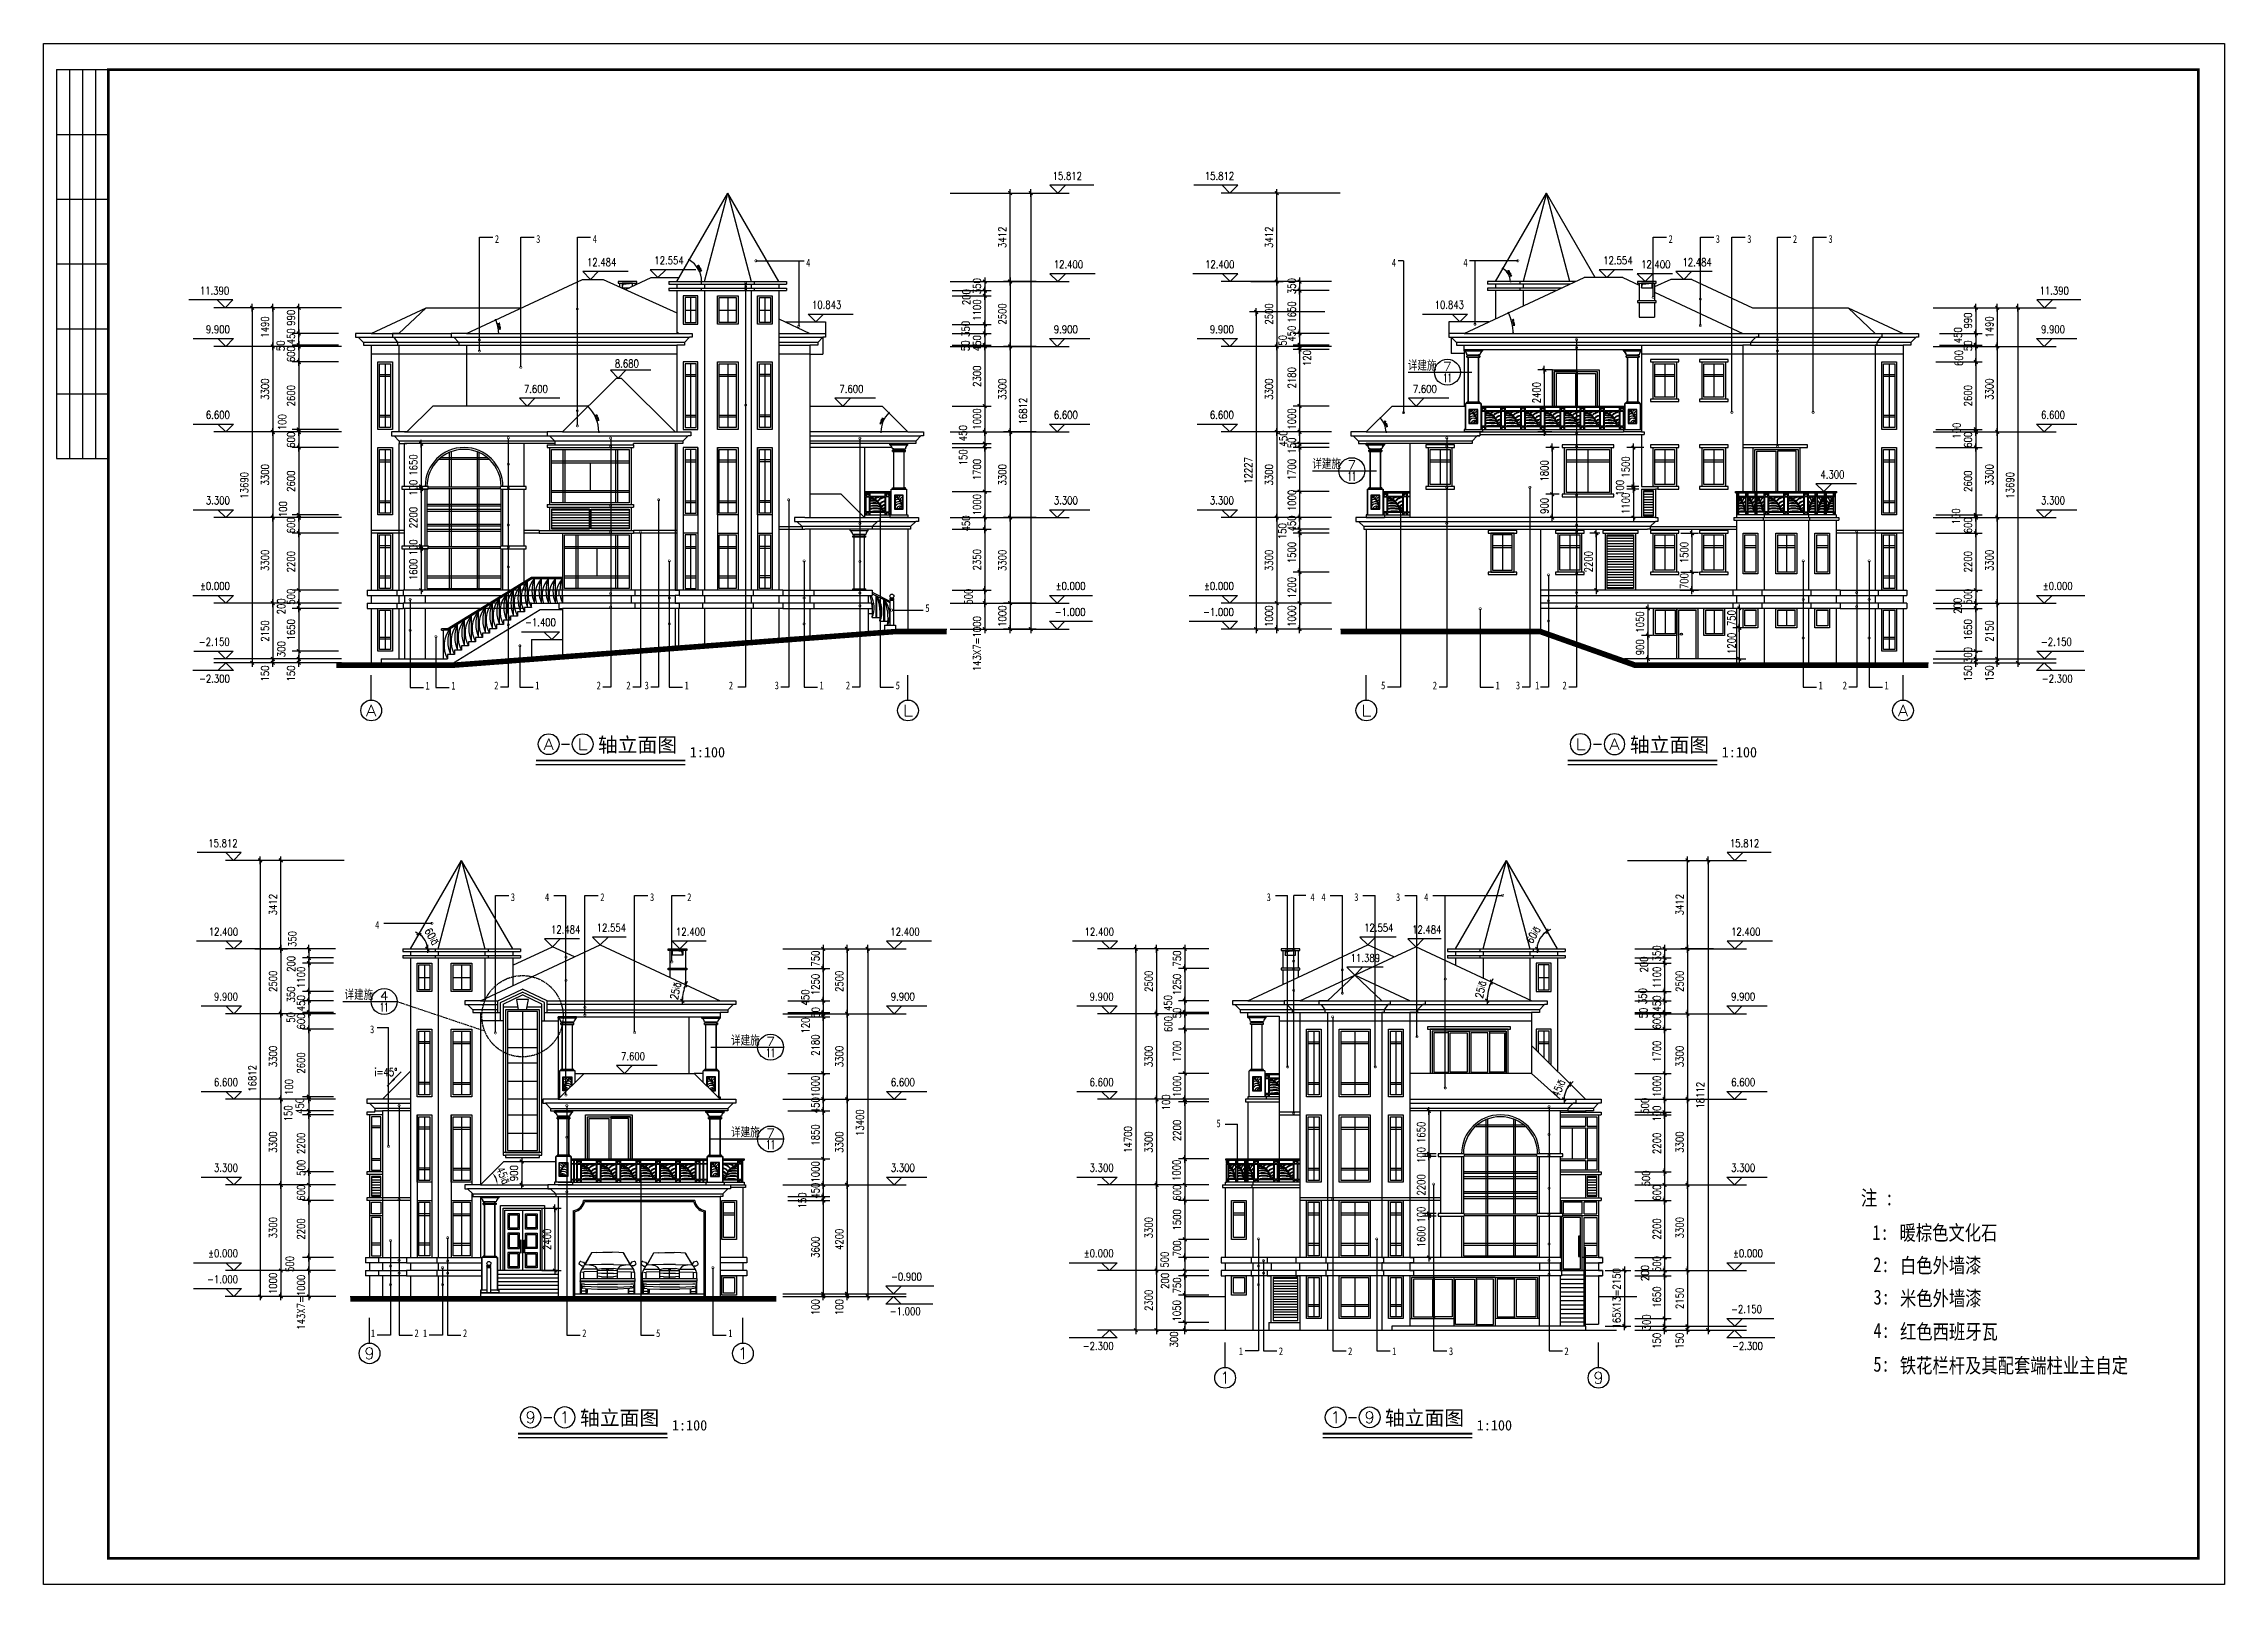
# Model space of a CAD drawing. Extents: x 12400 to 217743, y 86702 to 209848.
# Drawn here: x 12405 to 96505, y 136580 to 195980 of the extents above; entities that cross this region are included whole.
import ezdxf
from ezdxf.enums import TextEntityAlignment as Align

# ---------------------------------------------------------------- set-up
doc = ezdxf.new("R2010")
doc.units = 0
doc.header["$LTSCALE"] = 200
doc.linetypes.add('DASH', pattern=[0.35, 0.25, -0.1])
doc.layers.get('0').update_dxf_attribs({"linetype": 'CONTINUOUS'})
doc.layers.get('DEFPOINTS').update_dxf_attribs({"linetype": 'CONTINUOUS'})
for name, color, linetype in [('AXIS', 3, 'CONTINUOUS'), ('AXIS_TEXT', 7, 'CONTINUOUS'), ('BZ', 11, 'CONTINUOUS'), ('GROUND', 2, 'CONTINUOUS'), ('HATCH', 8, 'CONTINUOUS'), ('LM', 143, 'CONTINUOUS'), ('LM-2', 5, 'CONTINUOUS'), ('LM-4', 4, 'CONTINUOUS'), ('LM-8', 8, 'CONTINUOUS'), ('PUB_DIM', 3, 'CONTINUOUS'), ('PUB_TEXT', 7, 'CONTINUOUS'), ('PUB_TITLE', 143, 'CONTINUOUS'), ('S_E_STAIR', 7, 'CONTINUOUS')]:
    doc.layers.add(name, color=color, linetype=linetype)
doc.styles.add('-宋体', font='SimSun.ttf', dxfattribs={"width": 0.8})
doc.styles.add('12$0$STANDARD', font='TXT.shx', dxfattribs={"width": 0.8})
doc.styles.add('2', font='SIMHEI.TTF')
doc.styles.add('COMP', font='complex', dxfattribs={"bigfont": 'hztxt'})
doc.styles.add('COMPLEX', font='COMPLEX')
doc.styles.add('DIM_FONT', font='SIMPLEX', dxfattribs={"width": 0.8})
doc.styles.add('HZ', font='txt', dxfattribs={"bigfont": 'hztxt'})
doc.styles.add('黑体', font='SIMHEI.TTF', dxfattribs={"width": 0.8})
doc.dimstyles.new('AXIS', dxfattribs={"dimtxt": 300, "dimasz": 1, "dimexe": 250, "dimexo": 300, "dimgap": 150, "dimtad": 1, "dimdec": 0, "dimzin": 0, "dimdsep": 46, "dimtxsty": 'DIM_FONT', "dimblk": '_DIMX', "dimblk1": '_DIMX', "dimblk2": '_DIMX', "dimcen": 2.5, "dimse1": 1, "dimse2": 1, "dimclrt": 7, "dimadec": 0, "dimazin": 0, "dimtfac": 1, "dimtdec": 0, "dimtix": 1, "dimtmove": 2, "dimatfit": 3, "dimldrblk": '_DIMX', "dimfxl": 1, "dimtolj": 1, "dimtzin": 0, "dimarcsym": 0})
doc.dimstyles.new('DIMA', dxfattribs={"dimtxt": 300, "dimasz": 1, "dimexe": 250, "dimexo": 300, "dimgap": 150, "dimtad": 1, "dimdec": 0, "dimzin": 0, "dimdsep": 46, "dimtxsty": 'DIM_FONT', "dimblk": '_DIMX', "dimblk1": '_DIMX', "dimblk2": '_DIMX', "dimcen": 2.5, "dimse1": 1, "dimclrt": 7, "dimadec": 0, "dimazin": 0, "dimtfac": 1, "dimtdec": 0, "dimtix": 1, "dimtmove": 2, "dimatfit": 3, "dimldrblk": '_DIMX', "dimfxl": 1, "dimtolj": 1, "dimtzin": 0, "dimarcsym": 0})
doc.dimstyles.new('DIMB', dxfattribs={"dimtxt": 300, "dimasz": 1, "dimexe": 250, "dimexo": 300, "dimgap": 150, "dimtad": 1, "dimdec": 0, "dimzin": 0, "dimdsep": 46, "dimtxsty": 'DIM_FONT', "dimblk": '_DIMX', "dimblk1": '_DIMX', "dimblk2": '_DIMX', "dimcen": 2.5, "dimse2": 1, "dimclrt": 7, "dimadec": 0, "dimazin": 0, "dimtfac": 1, "dimtdec": 0, "dimtix": 1, "dimtmove": 2, "dimatfit": 3, "dimldrblk": '_DIMX', "dimfxl": 1, "dimtolj": 1, "dimtzin": 0, "dimarcsym": 0})
doc.dimstyles.new('DIMN', dxfattribs={"dimtxt": 300, "dimasz": 1, "dimexe": 250, "dimexo": 300, "dimgap": 150, "dimtad": 1, "dimdec": 0, "dimzin": 0, "dimdsep": 46, "dimtxsty": 'DIM_FONT', "dimblk": '_DIMX', "dimblk1": '_DIMX', "dimblk2": '_DIMX', "dimcen": 2.5, "dimclrt": 7, "dimadec": 0, "dimazin": 0, "dimtfac": 1, "dimtdec": 0, "dimtix": 1, "dimtmove": 2, "dimatfit": 3, "dimldrblk": '_DIMX', "dimfxl": 1, "dimtolj": 1, "dimtzin": 0, "dimarcsym": 0})
doc.dimstyles.new('NORMAL', dxfattribs={"dimscale": 0.2, "dimtxt": 300, "dimasz": 1, "dimexe": 250, "dimexo": 300, "dimgap": 150, "dimtad": 1, "dimdec": 0, "dimzin": 0, "dimdsep": 46, "dimtxsty": 'DIM_FONT', "dimblk": '_DIMX', "dimblk1": '_DIMX', "dimblk2": '_DIMX', "dimcen": 2.5, "dimse1": 1, "dimse2": 1, "dimclrt": 7, "dimadec": 0, "dimazin": 0, "dimtfac": 1, "dimtdec": 0, "dimtix": 1, "dimtmove": 2, "dimatfit": 3, "dimldrblk": '_DIMX', "dimfxl": 1, "dimtolj": 1, "dimtzin": 0, "dimarcsym": 0})
pattern_1 = [(0, (57574.87, 148680.76), (0, 100), [])]
pattern_2 = [(0, (17643.51, 174408.2), (0, 100), [])]

msp = doc.modelspace()

# ---------------------------------------------------------------- texts
at = {"color": 7, "style": 'HZ', "width": 0.8}
for p in [(65015.652, 183373.524), (61331.849, 179576.696), (24010.496, 159111.687), (38915.105, 157350.772), (38915.105, 153811.28)]:
    msp.add_text('详建施', height=400, dxfattribs=at).set_placement(p)
at = {"layer": 'PUB_DIM', "style": 'DIM_FONT', "width": 0.8}
for s, p in [('15.812', (52447.34, 190730.343)), ('15.812', (58318.481, 190730.343)), ('12.484', (34489.683, 187402.598)), ('12.554', (37089.97, 187472.544)), ('12.400', (52493.054, 187318.203)), ('12.400', (58327.322, 187318.203)), ('12.554', (73681.048, 187472.544)), ('12.400', (75145.662, 187318.203)), ('12.484', (76739.336, 187402.598)), ('11.390', (19564.643, 186307.775)), ('10.843', (43166.969, 185761.195)), ('10.843', (67181.314, 185761.195)), ('11.390', (90508.183, 186307.775)), ('9.900', (19589.453, 184818.203)), ('9.900', (52290.032, 184818.203)), ('9.900', (58307.957, 184818.203)), ('9.900', (90358.842, 184818.203)), ('8.680', (35361.352, 183497.252)), ('7.600', (31852.003, 182518.203)), ('7.600', (44022.078, 182518.203)), ('7.600', (66132.589, 182518.203)), ('6.600', (19589.453, 181518.203)), ('6.600', (52290.032, 181518.203)), ('6.600', (58307.957, 181518.203)), ('6.600', (90358.842, 181518.203)), ('4.300', (81853.603, 179218.203)), ('3.300', (19589.453, 178218.203)), ('3.300', (52290.032, 178218.203)), ('3.300', (58307.957, 178218.203)), ('3.300', (90358.842, 178218.203)), ('%%p0.000', (19589.453, 174918.203)), ('%%p0.000', (52587.175, 174918.203)), ('%%p0.000', (58307.957, 174918.203)), ('%%p0.000', (90655.985, 174918.203)), ('-1.000', (52587.175, 173918.203)), ('-1.000', (58307.957, 173918.203)), ('-1.400', (32160.338, 173518.203)), ('-2.150', (19580.512, 172768.203)), ('-2.150', (90619.212, 172768.203)), ('-2.300', (19589.453, 171345.3)), ('-2.300', (90655.985, 171345.3)), ('15.812', (19888.446, 165002.9)), ('15.812', (78566.709, 165002.896)), ('12.400', (19905.936, 161590.76)), ('12.484', (33105.154, 161675.155)), ('12.554', (34866.049, 161745.101)), ('12.400', (37922.523, 161590.76)), ('12.400', (46190.09, 161590.764)), ('12.400', (53682.963, 161590.756)), ('12.554', (64461.362, 161745.097)), ('12.484', (66311.362, 161675.151)), ('12.400', (78612.424, 161590.756)), ('11.389', (63942.22, 160579.328)), ('9.900', (19900.274, 159090.76)), ('9.900', (46002.229, 159090.76)), ('9.900', (53668.617, 159090.756)), ('9.900', (78411.325, 159090.756)), ('i=45%%d', (26046.173, 156178.588)), ('7.600', (35598.595, 156790.76)), ('6.600', (19900.274, 155790.76)), ('6.600', (46002.229, 155790.76)), ('6.600', (53668.617, 155790.756)), ('6.600', (78411.325, 155790.756)), ('3.300', (19900.274, 152490.76)), ('3.300', (46002.229, 152490.76)), ('3.300', (53668.617, 152490.756)), ('3.300', (78411.325, 152490.756)), ('%%p0.000', (19900.274, 149190.76)), ('%%p0.000', (53668.617, 149190.756)), ('%%p0.000', (78708.468, 149190.756)), ('-1.000', (19900.274, 148190.76)), ('-0.900', (46275.07, 148290.76)), ('-1.000', (46229.356, 146960.479)), ('-2.150', (78671.695, 147040.756)), ('-2.300', (53668.617, 145617.852)), ('-2.300', (78708.468, 145617.852))]:
    msp.add_text(s, height=300, dxfattribs=at).set_placement(p, align=Align.RIGHT)
at = {"layer": 'PUB_TEXT', "style": '黑体', "width": 0.8}
for s, p in [('2', (29887.238, 188447.378)), ('3', (31481.429, 188447.378)), ('4', (33661.697, 188447.378)), ('2', (75151.774, 188447.378)), ('3', (76970.399, 188447.378)), ('3', (78184.661, 188447.378)), ('2', (79945.673, 188447.378)), ('3', (81317.898, 188447.378)), ('4', (41893.862, 187530.935)), ('4', (64479.51, 187530.935)), ('4', (67236.397, 187530.935)), ('5', (46488.189, 174213.283)), ('1', (27213.823, 171226.055)), ('1', (28210.099, 171226.055)), ('2', (29864.31, 171235.618)), ('1', (31445.748, 171235.618)), ('2', (33814.922, 171235.618)), ('2', (34961.637, 171235.618)), ('3', (35663.502, 171235.618)), ('1', (37206.555, 171235.618)), ('2', (38910.591, 171235.618)), ('3', (40680.331, 171235.618)), ('1', (42406.927, 171235.618)), ('2', (43424.988, 171235.618)), ('5', (45345.816, 171235.618)), ('2', (66058.531, 171235.618)), ('1', (68479.948, 171235.618)), ('3', (69262.795, 171235.618)), ('2', (71061.253, 171235.618)), ('1', (80936.927, 171235.618)), ('2', (81867.773, 171235.618)), ('1', (83479.618, 171235.618)), ('3', (30504.023, 163072.99)), ('4', (31819.376, 163072.99)), ('2', (33952.916, 163072.99)), ('3', (35871.789, 163072.99)), ('2', (37305.624, 163072.99)), ('3', (59651.684, 163072.99)), ('4', (61342.788, 163072.99)), ('4', (61763.767, 163072.99)), ('3', (63029.347, 163072.99)), ('3', (64639.38, 163072.99)), ('4', (65728.796, 163072.99)), ('4', (25273.006, 162004.785)), ('3', (25075.562, 157976.8)), ('5', (57716.624, 154351.706)), ('1', (25107.755, 146261.632)), ('2', (26788.643, 146261.632)), ('1', (27115.804, 146261.632)), ('2', (28658.938, 146261.632)), ('2', (33257.475, 146261.632)), ('5', (36105.083, 146261.632)), ('1', (38890.787, 146261.632)), ('1', (58578.753, 145567.645)), ('2', (60121.887, 145567.645)), ('2', (62792.991, 145567.645)), ('1', (64489.196, 145567.645)), ('3', (66681.348, 145567.645)), ('2', (71135.115, 145567.645))]:
    msp.add_text(s, height=300, dxfattribs=at).set_placement(p, align=Align.MIDDLE)
for s, p in [('5', (64064.844, 171235.618)), ('1', (70004.769, 171235.618))]:
    msp.add_text(s, height=300, rotation=360, dxfattribs=at).set_placement(p, align=Align.MIDDLE)
at = {"layer": 'PUB_TEXT', "style": '-宋体', "width": 0.8}
for s, p in [('注 :', (82486.996, 151192.986)), ('1:', (82932.517, 149857.624)), ('暖棕色文化石', (83979.046, 149847.927)), ('2:', (82963.713, 148617.99)), ('白色外墙漆', (83993.389, 148586.7)), ('3:', (82974.366, 147366.543)), ('米色外墙漆', (83996.354, 147316.931)), ('4:', (82974.366, 146082.58)), ('红色西班牙瓦', (83996.354, 146032.968)), ('5:', (82968.456, 144780.45)), ('铁花栏杆及其配套端柱业主自定', (83990.444, 144730.838))]:
    msp.add_text(s, height=576, dxfattribs=at).set_placement(p)
at = {"layer": 'PUB_TITLE', "style": '2'}
for s, height, p in [('轴立面图', 560, (33780.55, 168669.353)), ('轴立面图', 560, (73577.419, 168669.353)), ('1:100', 400, (37324.163, 168463.97)), ('1:100', 400, (77121.032, 168463.97)), ('轴立面图', 560, (33092.677, 142718.331)), ('轴立面图', 560, (64129.977, 142718.331)), ('1:100', 400, (36636.29, 142512.948)), ('1:100', 400, (67673.591, 142512.948))]:
    msp.add_text(s, height=height, dxfattribs=at).set_placement(p)

# ---------------------------------------------------------------- blocks, each defined once
blk = doc.blocks.new('_AXISO')
blk.add_circle((0, 0), 0.5)
at = {"layer": 'AXIS_TEXT', "style": 'COMPLEX', "width": 1.041667}
blk.add_attdef('A', text='', height=0.56, dxfattribs=at).set_placement((-0.25, -0.28), (0.25, -0.28), align=Align.FIT)
blk = doc.blocks.new('_INDEX')
blk.add_line((-0.5, 0), (0.5, 0))
blk.add_circle((0, 0), 0.5)
at = {"style": 'COMP'}
for tag, width, p, p2 in [('1', 2.333333, (-0.17, 0.05), (0.17, 0.05)), ('-', 1.166667, (-0.17, -0.39), (0.17, -0.39))]:
    blk.add_attdef(tag, text='', height=0.34, dxfattribs=dict(at, width=width)).set_placement(p, p2, align=Align.FIT)
blk = doc.blocks.new('_DIMX')
blk.add_line((-150, 0), (150, 0))
at = {"const_width": 50}
blk.add_lwpolyline([(-70, -70), (70, 70)], dxfattribs=at)
blk = doc.blocks.new('*D2201')
at = {"layer": 'DEFPOINTS', "color": 0}
for p in [(50677, 186808), (49677, 184308), (50677, 184308)]:
    blk.add_point(p, dxfattribs=at)
at = {"layer": 'PUB_DIM', "color": 0, "lineweight": -2}
for p, q in [((50677, 186808), (49427, 186808)), ((49677, 186807), (49677, 184309)), ((50677, 184308), (49427, 184308))]:
    blk.add_line(p, q, dxfattribs=at)
for p, rotation in [((49677, 186808), 90), ((49677, 184308), 270)]:
    blk.add_blockref('_DIMX', p, dxfattribs=dict(at, rotation=rotation))
at = {"layer": 'PUB_DIM', "color": 7, "insert": (49377, 185558), "char_height": 300, "attachment_point": 5, "rotation": 90, "style": 'DIM_FONT'}
blk.add_mtext('\\A1;2500', dxfattribs=at)
blk = doc.blocks.new('*D2202')
at = {"layer": 'DEFPOINTS', "color": 0}
for p in [(50677, 184308), (49677, 181008), (50677, 181008)]:
    blk.add_point(p, dxfattribs=at)
at = {"layer": 'PUB_DIM', "color": 0, "lineweight": -2}
for p, q in [((50677, 184308), (49427, 184308)), ((49677, 184307), (49677, 181009)), ((50677, 181008), (49427, 181008))]:
    blk.add_line(p, q, dxfattribs=at)
for p, rotation in [((49677, 184308), 90), ((49677, 181008), 270)]:
    blk.add_blockref('_DIMX', p, dxfattribs=dict(at, rotation=rotation))
at = {"layer": 'PUB_DIM', "color": 7, "insert": (49377, 182658), "char_height": 300, "attachment_point": 5, "rotation": 90, "style": 'DIM_FONT'}
blk.add_mtext('\\A1;3300', dxfattribs=at)
blk = doc.blocks.new('*D2203')
at = {"layer": 'DEFPOINTS', "color": 0}
for p in [(50677, 181008), (49677, 177708), (50677, 177708)]:
    blk.add_point(p, dxfattribs=at)
at = {"layer": 'PUB_DIM', "color": 0, "lineweight": -2}
for p, q in [((50677, 181008), (49427, 181008)), ((49677, 181007), (49677, 177709)), ((50677, 177708), (49427, 177708))]:
    blk.add_line(p, q, dxfattribs=at)
for p, rotation in [((49677, 181008), 90), ((49677, 177708), 270)]:
    blk.add_blockref('_DIMX', p, dxfattribs=dict(at, rotation=rotation))
at = {"layer": 'PUB_DIM', "color": 7, "insert": (49377, 179358), "char_height": 300, "attachment_point": 5, "rotation": 90, "style": 'DIM_FONT'}
blk.add_mtext('\\A1;3300', dxfattribs=at)
blk = doc.blocks.new('*D2204')
at = {"layer": 'DEFPOINTS', "color": 0}
for p in [(50677, 177708), (49677, 174408), (50677, 174408)]:
    blk.add_point(p, dxfattribs=at)
at = {"layer": 'PUB_DIM', "color": 0, "lineweight": -2}
for p, q in [((50677, 177708), (49427, 177708)), ((49677, 177707), (49677, 174409)), ((50677, 174408), (49427, 174408))]:
    blk.add_line(p, q, dxfattribs=at)
for p, rotation in [((49677, 177708), 90), ((49677, 174408), 270)]:
    blk.add_blockref('_DIMX', p, dxfattribs=dict(at, rotation=rotation))
at = {"layer": 'PUB_DIM', "color": 7, "insert": (49377, 176058), "char_height": 300, "attachment_point": 5, "rotation": 90, "style": 'DIM_FONT'}
blk.add_mtext('\\A1;3300', dxfattribs=at)
blk = doc.blocks.new('*D2205')
at = {"layer": 'DEFPOINTS', "color": 0}
for p in [(50677, 174408), (49677, 173408), (50677, 173408)]:
    blk.add_point(p, dxfattribs=at)
at = {"layer": 'PUB_DIM', "color": 0, "lineweight": -2}
for p, q in [((50677, 174408), (49427, 174408)), ((49677, 174409), (49677, 174410)), ((49677, 174408), (49677, 173408)), ((50677, 173408), (49427, 173408)), ((49677, 173407), (49677, 173406))]:
    blk.add_line(p, q, dxfattribs=at)
for p, rotation in [((49677, 174408), 270), ((49677, 173408), 90)]:
    blk.add_blockref('_DIMX', p, dxfattribs=dict(at, rotation=rotation))
at = {"layer": 'PUB_DIM', "color": 7, "insert": (49377, 173908), "char_height": 300, "attachment_point": 5, "rotation": 90, "style": 'DIM_FONT'}
blk.add_mtext('\\A1;1000', dxfattribs=at)
blk = doc.blocks.new('*D2206')
at = {"layer": 'DEFPOINTS', "color": 0}
for p in [(47382, 190220), (47787, 173408), (50473, 173408)]:
    blk.add_point(p, dxfattribs=at)
at = {"layer": 'PUB_DIM', "color": 0, "lineweight": -2}
for p, q in [((47382, 190220), (50723, 190220)), ((50473, 190219), (50473, 173409)), ((47787, 173408), (50723, 173408))]:
    blk.add_line(p, q, dxfattribs=at)
for p, rotation in [((50473, 190220), 90), ((50473, 173408), 270)]:
    blk.add_blockref('_DIMX', p, dxfattribs=dict(at, rotation=rotation))
at = {"layer": 'PUB_DIM', "color": 7, "insert": (50173, 181814), "char_height": 300, "attachment_point": 5, "rotation": 90, "style": 'DIM_FONT'}
blk.add_mtext('\\A1;16812', dxfattribs=at)
blk = doc.blocks.new('*D2207')
at = {"layer": 'DEFPOINTS', "color": 0}
for p in [(20243, 185798), (20243, 184308), (21243, 184308)]:
    blk.add_point(p, dxfattribs=at)
at = {"layer": 'PUB_DIM', "color": 0, "lineweight": -2}
blk.add_line((21243, 185797), (21243, 184309), dxfattribs=at)
for p, rotation in [((21243, 185798), 90), ((21243, 184308), 270)]:
    blk.add_blockref('_DIMX', p, dxfattribs=dict(at, rotation=rotation))
at = {"layer": 'PUB_DIM', "color": 7, "insert": (20943, 185053), "char_height": 300, "attachment_point": 5, "rotation": 90, "style": 'DIM_FONT'}
blk.add_mtext('\\A1;1490', dxfattribs=at)
blk = doc.blocks.new('*D2208')
at = {"layer": 'DEFPOINTS', "color": 0}
for p in [(20243, 184308), (20243, 181008), (21243, 181008)]:
    blk.add_point(p, dxfattribs=at)
at = {"layer": 'PUB_DIM', "color": 0, "lineweight": -2}
blk.add_line((21243, 184307), (21243, 181009), dxfattribs=at)
for p, rotation in [((21243, 184308), 90), ((21243, 181008), 270)]:
    blk.add_blockref('_DIMX', p, dxfattribs=dict(at, rotation=rotation))
at = {"layer": 'PUB_DIM', "color": 7, "insert": (20943, 182658), "char_height": 300, "attachment_point": 5, "rotation": 90, "style": 'DIM_FONT'}
blk.add_mtext('\\A1;3300', dxfattribs=at)
blk = doc.blocks.new('*D2209')
at = {"layer": 'DEFPOINTS', "color": 0}
for p in [(20243, 181008), (20243, 177708), (21243, 177708)]:
    blk.add_point(p, dxfattribs=at)
at = {"layer": 'PUB_DIM', "color": 0, "lineweight": -2}
blk.add_line((21243, 181007), (21243, 177709), dxfattribs=at)
for p, rotation in [((21243, 181008), 90), ((21243, 177708), 270)]:
    blk.add_blockref('_DIMX', p, dxfattribs=dict(at, rotation=rotation))
at = {"layer": 'PUB_DIM', "color": 7, "insert": (20943, 179358), "char_height": 300, "attachment_point": 5, "rotation": 90, "style": 'DIM_FONT'}
blk.add_mtext('\\A1;3300', dxfattribs=at)
blk = doc.blocks.new('*D2210')
at = {"layer": 'DEFPOINTS', "color": 0}
for p in [(20243, 177708), (20243, 174408), (21243, 174408)]:
    blk.add_point(p, dxfattribs=at)
at = {"layer": 'PUB_DIM', "color": 0, "lineweight": -2}
blk.add_line((21243, 177707), (21243, 174409), dxfattribs=at)
for p, rotation in [((21243, 177708), 90), ((21243, 174408), 270)]:
    blk.add_blockref('_DIMX', p, dxfattribs=dict(at, rotation=rotation))
at = {"layer": 'PUB_DIM', "color": 7, "insert": (20943, 176058), "char_height": 300, "attachment_point": 5, "rotation": 90, "style": 'DIM_FONT'}
blk.add_mtext('\\A1;3300', dxfattribs=at)
blk = doc.blocks.new('*D2211')
at = {"layer": 'DEFPOINTS', "color": 0}
for p in [(20243, 174408), (20243, 172258), (21243, 172258)]:
    blk.add_point(p, dxfattribs=at)
at = {"layer": 'PUB_DIM', "color": 0, "lineweight": -2}
blk.add_line((21243, 174407), (21243, 172259), dxfattribs=at)
for p, rotation in [((21243, 174408), 90), ((21243, 172258), 270)]:
    blk.add_blockref('_DIMX', p, dxfattribs=dict(at, rotation=rotation))
at = {"layer": 'PUB_DIM', "color": 7, "insert": (20943, 173333), "char_height": 300, "attachment_point": 5, "rotation": 90, "style": 'DIM_FONT'}
blk.add_mtext('\\A1;2150', dxfattribs=at)
blk = doc.blocks.new('*D2212')
at = {"layer": 'DEFPOINTS', "color": 0}
for p in [(23789, 185798), (20447, 172108), (23469, 172108)]:
    blk.add_point(p, dxfattribs=at)
at = {"layer": 'PUB_DIM', "color": 0, "lineweight": -2}
blk.add_line((20447, 185797), (20447, 172109), dxfattribs=at)
for p, rotation in [((20447, 185798), 90), ((20447, 172108), 270)]:
    blk.add_blockref('_DIMX', p, dxfattribs=dict(at, rotation=rotation))
at = {"layer": 'PUB_DIM', "color": 7, "insert": (20147, 178953), "char_height": 300, "attachment_point": 5, "rotation": 90, "style": 'DIM_FONT'}
blk.add_mtext('\\A1;13690', dxfattribs=at)
blk = doc.blocks.new('*D2213')
at = {"layer": 'DEFPOINTS', "color": 0}
for p in [(20243, 172258), (20243, 172108), (21243, 172108)]:
    blk.add_point(p, dxfattribs=at)
at = {"layer": 'PUB_DIM', "color": 0, "lineweight": -2}
for p, q in [((21243, 172259), (21243, 172260)), ((21243, 172258), (21243, 172108)), ((21243, 172107), (21243, 172106))]:
    blk.add_line(p, q, dxfattribs=at)
for p, rotation in [((21243, 172258), 270), ((21243, 172108), 90)]:
    blk.add_blockref('_DIMX', p, dxfattribs=dict(at, rotation=rotation))
at = {"layer": 'PUB_DIM', "color": 7, "insert": (20944, 171696), "char_height": 300, "attachment_point": 5, "rotation": 90, "style": 'DIM_FONT'}
blk.add_mtext('\\A1;150', dxfattribs=at)
blk = doc.blocks.new('柱')
for p, q in [((-350, 2850), (350, 2850)), ((-350, 2800), (-350, 2850)), ((-350, 2800), (350, 2800)), ((-250, 2650), (250, 2650)), ((-200, 2650), (-250, 2650)), ((-250, 2600), (250, 2600)), ((-250, 2550), (-250, 2600)), ((-250, 2600), (-200, 2600)), ((-250, 2550), (250, 2550)), ((-200, 2550), (-250, 2550)), ((-200, 2600), (-200, 2650)), ((-200, 1150), (-200, 2550)), ((200, 2600), (200, 2650)), ((200, 2650), (250, 2650)), ((250, 2600), (200, 2600)), ((200, 1150), (200, 2550)), ((200, 2550), (250, 2550)), ((250, 2550), (250, 2600)), ((350, 2800), (350, 2850)), ((-300, 1100), (300, 1100)), ((-300, 100), (-300, 1100)), ((-300, 1100), (-300, 1100)), ((-250, 1150), (250, 1150)), ((-250, 1100), (-250, 1150)), ((-250, 1150), (-200, 1150)), ((-250, 1100), (250, 1100)), ((250, 1150), (200, 1150)), ((250, 1100), (250, 1150)), ((300, 100), (300, 1100)), ((300, 1100), (300, 1100)), ((-350, 100), (350, 100)), ((-350, 100), (-350, 0)), ((-350, 0), (350, 0)), ((350, 100), (350, 0))]:
    blk.add_line(p, q)
blk.add_lwpolyline([(-170, 330), (170, 330), (170, 870), (-170, 870)], close=True)
for centre, start, end in [((-449, 2625), 7.05053, 60.36361), ((449, 2625), 119.63639, 172.94947)]:
    blk.add_arc(centre, 201, start, end)
at = {"layer": 'LM-8'}
blk.add_lwpolyline([(-150, 350), (150, 350), (150, 850), (-150, 850)], close=True, dxfattribs=at)
for centre, radius, start, end in [((-538, 277), 692, 6.03407, 55.89342), ((0, 795), 54.7, 89.57467, 222.50812), ((112, 735), 115, 86.59551, 190.686), ((1, 379), 154, 34.06992, 190.84081), ((-87, 693), 78.4, 41.25394, 143.47071), ((-48, 594), 110, 44.02362, 157.60507), ((-15, 456), 153, 46.99584, 152.01283), ((42, 301), 137, 37.61893, 158.89259), ((75, 315), 82.6, 24.74759, 155.25241), ((144, 681), 101, 86.37538, 204.21884), ((126, 614), 54, 64.09379, 197.10986), ((195, 529), 83.9, 122.7782, 195.78132)]:
    blk.add_arc(centre, radius, start, end, dxfattribs=at)
blk = doc.blocks.new('TH')
for p, q in [((0, 710), (0, 835)), ((25, 710), (25, 835)), ((150, 710), (150, 835)), ((175, 710), (175, 835)), ((0, 125), (0, 685)), ((0, 0), (0, 100)), ((25, 710), (150, 710)), ((25, 685), (150, 685)), ((25, 125), (25, 685)), ((150, 125), (25, 125)), ((150, 100), (25, 100)), ((25, 0), (25, 100)), ((150, 125), (150, 685)), ((150, 0), (150, 100)), ((175, 710), (750, 710)), ((175, 685), (565, 685)), ((175, 685), (750, 685)), ((175, 125), (175, 685)), ((750, 125), (175, 125)), ((565, 125), (175, 125)), ((175, 0), (175, 100)), ((750, 100), (175, 100)), ((565, 100), (175, 100))]:
    blk.add_line(p, q)
for centre, radius, start, end in [((305, 743), 236, 157.14205, 173.67254), ((-130, 743), 236, 6.32746, 22.85795), ((41, 720), 57.4, 59.10619, 106.11048), ((-59, 702), 112, 4.32513, 41.31857), ((41, 10), 57.4, 59.10619, 106.11048), ((-59, -8), 112, 4.32513, 41.31857), ((169, 42), 100, 144.50847, 169.87998), ((6, 42), 100, 10.12002, 35.49153), ((134, 720), 57.4, 73.88952, 120.89381), ((134, 10), 57.4, 73.88952, 120.89381), ((234, 702), 112, 138.68143, 175.67487), ((234, -8), 112, 138.68143, 175.67487), ((-33, 2), 714, 9.9017, 73.02827), ((-33, 2), 689, 10.26489, 72.39255)]:
    blk.add_arc(centre, radius, start, end)
for points, knots in [([(298, 606), (230, 610), (207, 606), (186, 597), (175, 590)], [11.54051, 11.54051, 11.54051, 11.54051, 68.101495, 82.734987, 82.734987, 82.734987, 82.734987]), ([(311, 599), (282, 598), (213, 596), (184, 585), (175, 581)], [12.842203, 12.842203, 12.842203, 12.842203, 73.239021, 103.712336, 103.712336, 103.712336, 103.712336]), ([(422, 519), (372, 535), (328, 546), (230, 543), (197, 539), (175, 526)], [20.46358, 20.46358, 20.46358, 20.46358, 98.659831, 158.402876, 190.15021, 190.15021, 190.15021, 190.15021]), ([(435, 507), (401, 513), (350, 525), (243, 530), (197, 523), (175, 515)], [14.227381, 14.227381, 14.227381, 14.227381, 93.606029, 171.303801, 213.621379, 213.621379, 213.621379, 213.621379]), ([(519, 412), (465, 437), (421, 454), (320, 465), (202, 446), (175, 429)], [10.402189, 10.402189, 10.402189, 10.402189, 112.356432, 215.457104, 278.726643, 278.726643, 278.726643, 278.726643]), ([(532, 393), (474, 413), (391, 440), (237, 440), (186, 422), (175, 418)], [9.461171, 9.461171, 9.461171, 9.461171, 147.332663, 272.714736, 308.893502, 308.893502, 308.893502, 308.893502]), ([(582, 305), (520, 333), (434, 360), (322, 358), (204, 349), (175, 334)], [10.06018, 10.06018, 10.06018, 10.06018, 135.935988, 280.637583, 341.577987, 341.577987, 341.577987, 341.577987]), ([(591, 288), (542, 304), (426, 340), (305, 343), (175, 320)], [13.966972, 13.966972, 13.966972, 13.966972, 166.386698, 375.533597, 375.533597, 375.533597, 375.533597]), ([(619, 217), (568, 230), (482, 258), (349, 259), (215, 249), (175, 235)], [12.447391, 12.447391, 12.447391, 12.447391, 130.535251, 287.275388, 383.518027, 383.518027, 383.518027, 383.518027]), ([(339, 612), (366, 635), (407, 668), (458, 679), (488, 685)], [11.316943, 11.316943, 11.316943, 11.316943, 79.411531, 166.775768, 166.775768, 166.775768, 166.775768]), ([(344, 608), (364, 621), (424, 648), (485, 672), (526, 683), (536, 685)], [8.403903, 8.403903, 8.403903, 8.403903, 79.190626, 170.710652, 203.85402, 203.85402, 203.85402, 203.85402]), ([(455, 522), (485, 559), (558, 651), (673, 670), (750, 685)], [18.382361, 18.382361, 18.382361, 18.382361, 149.257436, 364.36972, 364.36972, 364.36972, 364.36972]), ([(460, 517), (490, 546), (568, 621), (681, 653), (750, 673)], [11.753988, 11.753988, 11.753988, 11.753988, 121.903235, 248.175263, 248.175263, 248.175263, 248.175263]), ([(550, 414), (568, 448), (616, 513), (696, 530), (750, 535)], [24.516136, 24.516136, 24.516136, 24.516136, 125.399949, 260.483794, 260.483794, 260.483794, 260.483794]), ([(557, 404), (580, 436), (618, 476), (689, 509), (732, 519), (750, 523)], [10.043055, 10.043055, 10.043055, 10.043055, 100.412782, 192.312138, 232.456968, 232.456968, 232.456968, 232.456968]), ([(611, 304), (622, 330), (649, 384), (712, 396), (750, 403)], [17.713745, 17.713745, 17.713745, 17.713745, 96.2191, 195.670393, 195.670393, 195.670393, 195.670393]), ([(617, 291), (631, 315), (663, 363), (718, 381), (750, 390)], [15.803995, 15.803995, 15.803995, 15.803995, 97.46221, 184.250808, 184.250808, 184.250808, 184.250808]), ([(645, 219), (658, 239), (684, 276), (728, 284), (750, 288)], [4.876858, 4.876858, 4.876858, 4.876858, 72.66447, 135.635774, 135.635774, 135.635774, 135.635774]), ([(647, 211), (662, 225), (693, 255), (730, 276), (750, 288)], [7.051475, 7.051475, 7.051475, 7.051475, 67.236273, 135.396703, 135.396703, 135.396703, 135.396703]), ([(667, 136), (671, 151), (690, 182), (716, 205), (750, 207)], [23.037268, 23.037268, 23.037268, 23.037268, 47.127246, 111.9889, 111.9889, 111.9889, 111.9889]), ([(670, 125), (679, 142), (698, 173), (733, 192), (750, 197)], [0, 0, 0, 0, 57.585157, 111.305637, 111.305637, 111.305637, 111.305637])]:
    blk.add_open_spline(points, degree=3, knots=knots)
for points in [[(624, 204), (442, 227), (175, 219)], [(644, 125), (440, 146), (175, 125)]]:
    blk.add_spline(points, degree=3)
blk = doc.blocks.new('*D2214')
at = {"layer": 'DEFPOINTS', "color": 0}
for p in [(23772, 184308), (22246, 183708), (23772, 183708)]:
    blk.add_point(p, dxfattribs=at)
at = {"layer": 'PUB_DIM', "color": 0, "lineweight": -2}
for p, q in [((23772, 184308), (21996, 184308)), ((22246, 184309), (22246, 184310)), ((22246, 184308), (22246, 183708)), ((23772, 183708), (21996, 183708)), ((22246, 183707), (22246, 183706))]:
    blk.add_line(p, q, dxfattribs=at)
for p, rotation in [((22246, 184308), 270), ((22246, 183708), 90)]:
    blk.add_blockref('_DIMX', p, dxfattribs=dict(at, rotation=rotation))
at = {"layer": 'PUB_DIM', "color": 7, "insert": (21946, 184008), "char_height": 300, "attachment_point": 5, "rotation": 90, "style": 'DIM_FONT'}
blk.add_mtext('\\A1;600', dxfattribs=at)
blk = doc.blocks.new('*D2215')
at = {"layer": 'DEFPOINTS', "color": 0}
for p in [(23772, 181008), (22246, 180408), (23772, 180408)]:
    blk.add_point(p, dxfattribs=at)
at = {"layer": 'PUB_DIM', "color": 0, "lineweight": -2}
for p, q in [((23772, 181008), (21996, 181008)), ((22246, 181009), (22246, 181010)), ((22246, 181008), (22246, 180408)), ((23772, 180408), (21996, 180408)), ((22246, 180407), (22246, 180406))]:
    blk.add_line(p, q, dxfattribs=at)
for p, rotation in [((22246, 181008), 270), ((22246, 180408), 90)]:
    blk.add_blockref('_DIMX', p, dxfattribs=dict(at, rotation=rotation))
at = {"layer": 'PUB_DIM', "color": 7, "insert": (21946, 180708), "char_height": 300, "attachment_point": 5, "rotation": 90, "style": 'DIM_FONT'}
blk.add_mtext('\\A1;600', dxfattribs=at)
blk = doc.blocks.new('*D2216')
at = {"layer": 'DEFPOINTS', "color": 0}
for p in [(23772, 177708), (22246, 177108), (23772, 177108)]:
    blk.add_point(p, dxfattribs=at)
at = {"layer": 'PUB_DIM', "color": 0, "lineweight": -2}
for p, q in [((23772, 177708), (21996, 177708)), ((22246, 177709), (22246, 177710)), ((22246, 177708), (22246, 177108)), ((23772, 177108), (21996, 177108)), ((22246, 177107), (22246, 177106))]:
    blk.add_line(p, q, dxfattribs=at)
for p, rotation in [((22246, 177708), 270), ((22246, 177108), 90)]:
    blk.add_blockref('_DIMX', p, dxfattribs=dict(at, rotation=rotation))
at = {"layer": 'PUB_DIM', "color": 7, "insert": (21946, 177408), "char_height": 300, "attachment_point": 5, "rotation": 90, "style": 'DIM_FONT'}
blk.add_mtext('\\A1;600', dxfattribs=at)
blk = doc.blocks.new('*D2217')
at = {"layer": 'DEFPOINTS', "color": 0}
for p in [(22246, 174208), (23772, 174408), (23772, 174208)]:
    blk.add_point(p, dxfattribs=at)
at = {"layer": 'PUB_DIM', "color": 0, "lineweight": -2}
for p, q in [((23772, 174408), (21996, 174408)), ((23772, 174208), (21996, 174208)), ((22246, 174409), (22246, 174410)), ((22246, 174408), (22246, 174208)), ((22246, 174207), (22246, 174206))]:
    blk.add_line(p, q, dxfattribs=at)
for p, rotation in [((22246, 174408), 270), ((22246, 174208), 90)]:
    blk.add_blockref('_DIMX', p, dxfattribs=dict(at, rotation=rotation))
at = {"layer": 'PUB_DIM', "color": 7, "insert": (21568, 174286), "char_height": 300, "attachment_point": 5, "rotation": 90, "style": 'DIM_FONT'}
blk.add_mtext('\\A1;200', dxfattribs=at)
blk = doc.blocks.new('*D2218')
at = {"layer": 'DEFPOINTS', "color": 0}
for p in [(22246, 172108), (23772, 172258), (23772, 172108)]:
    blk.add_point(p, dxfattribs=at)
at = {"layer": 'PUB_DIM', "color": 0, "lineweight": -2}
for p, q in [((23772, 172258), (21996, 172258)), ((23772, 172108), (21996, 172108)), ((22246, 172259), (22246, 172260)), ((22246, 172258), (22246, 172108)), ((22246, 172107), (22246, 172106))]:
    blk.add_line(p, q, dxfattribs=at)
for p, rotation in [((22246, 172258), 270), ((22246, 172108), 90)]:
    blk.add_blockref('_DIMX', p, dxfattribs=dict(at, rotation=rotation))
at = {"layer": 'PUB_DIM', "color": 7, "insert": (21947, 171696), "char_height": 300, "attachment_point": 5, "rotation": 90, "style": 'DIM_FONT'}
blk.add_mtext('\\A1;150', dxfattribs=at)
blk = doc.blocks.new('*D2219')
at = {"layer": 'DEFPOINTS', "color": 0}
for p in [(23772, 183708), (22246, 181108), (23772, 181108)]:
    blk.add_point(p, dxfattribs=at)
at = {"layer": 'PUB_DIM', "color": 0, "lineweight": -2}
for p, q in [((23772, 183708), (21996, 183708)), ((22246, 183707), (22246, 181109)), ((23772, 181108), (21996, 181108))]:
    blk.add_line(p, q, dxfattribs=at)
for p, rotation in [((22246, 183708), 90), ((22246, 181108), 270)]:
    blk.add_blockref('_DIMX', p, dxfattribs=dict(at, rotation=rotation))
at = {"layer": 'PUB_DIM', "color": 7, "insert": (21946, 182408), "char_height": 300, "attachment_point": 5, "rotation": 90, "style": 'DIM_FONT'}
blk.add_mtext('\\A1;2600', dxfattribs=at)
blk = doc.blocks.new('*D2220')
at = {"layer": 'DEFPOINTS', "color": 0}
for p in [(22246, 181008), (23772, 181108), (23772, 181008)]:
    blk.add_point(p, dxfattribs=at)
at = {"layer": 'PUB_DIM', "color": 0, "lineweight": -2}
for p, q in [((23772, 181108), (21996, 181108)), ((23772, 181008), (21996, 181008)), ((22246, 181109), (22246, 181110)), ((22246, 181108), (22246, 181008)), ((22246, 181007), (22246, 181006))]:
    blk.add_line(p, q, dxfattribs=at)
for p, rotation in [((22246, 181108), 270), ((22246, 181008), 90)]:
    blk.add_blockref('_DIMX', p, dxfattribs=dict(at, rotation=rotation))
at = {"layer": 'PUB_DIM', "color": 7, "insert": (21605, 181387), "char_height": 300, "attachment_point": 5, "rotation": 90, "style": 'DIM_FONT'}
blk.add_mtext('\\A1;100', dxfattribs=at)
blk = doc.blocks.new('*D2221')
at = {"layer": 'DEFPOINTS', "color": 0}
for p in [(23772, 180408), (22246, 177808), (23772, 177808)]:
    blk.add_point(p, dxfattribs=at)
at = {"layer": 'PUB_DIM', "color": 0, "lineweight": -2}
for p, q in [((23772, 180408), (21996, 180408)), ((22246, 180407), (22246, 177809)), ((23772, 177808), (21996, 177808))]:
    blk.add_line(p, q, dxfattribs=at)
for p, rotation in [((22246, 180408), 90), ((22246, 177808), 270)]:
    blk.add_blockref('_DIMX', p, dxfattribs=dict(at, rotation=rotation))
at = {"layer": 'PUB_DIM', "color": 7, "insert": (21946, 179108), "char_height": 300, "attachment_point": 5, "rotation": 90, "style": 'DIM_FONT'}
blk.add_mtext('\\A1;2600', dxfattribs=at)
blk = doc.blocks.new('*D2222')
at = {"layer": 'DEFPOINTS', "color": 0}
for p in [(22246, 177708), (23772, 177808), (23772, 177708)]:
    blk.add_point(p, dxfattribs=at)
at = {"layer": 'PUB_DIM', "color": 0, "lineweight": -2}
for p, q in [((23772, 177808), (21996, 177808)), ((23772, 177708), (21996, 177708)), ((22246, 177809), (22246, 177810)), ((22246, 177808), (22246, 177708)), ((22246, 177707), (22246, 177706))]:
    blk.add_line(p, q, dxfattribs=at)
for p, rotation in [((22246, 177808), 270), ((22246, 177708), 90)]:
    blk.add_blockref('_DIMX', p, dxfattribs=dict(at, rotation=rotation))
at = {"layer": 'PUB_DIM', "color": 7, "insert": (21639, 178030), "char_height": 300, "attachment_point": 5, "rotation": 90, "style": 'DIM_FONT'}
blk.add_mtext('\\A1;100', dxfattribs=at)
blk = doc.blocks.new('*D2223')
at = {"layer": 'DEFPOINTS', "color": 0}
for p in [(23772, 177108), (22246, 174908), (23772, 174908)]:
    blk.add_point(p, dxfattribs=at)
at = {"layer": 'PUB_DIM', "color": 0, "lineweight": -2}
for p, q in [((23772, 177108), (21996, 177108)), ((22246, 177107), (22246, 174909)), ((23772, 174908), (21996, 174908))]:
    blk.add_line(p, q, dxfattribs=at)
for p, rotation in [((22246, 177108), 90), ((22246, 174908), 270)]:
    blk.add_blockref('_DIMX', p, dxfattribs=dict(at, rotation=rotation))
at = {"layer": 'PUB_DIM', "color": 7, "insert": (21946, 176008), "char_height": 300, "attachment_point": 5, "rotation": 90, "style": 'DIM_FONT'}
blk.add_mtext('\\A1;2200', dxfattribs=at)
blk = doc.blocks.new('*D2224')
at = {"layer": 'DEFPOINTS', "color": 0}
for p in [(22246, 174408), (23772, 174908), (23772, 174408)]:
    blk.add_point(p, dxfattribs=at)
at = {"layer": 'PUB_DIM', "color": 0, "lineweight": -2}
for p, q in [((23772, 174908), (21996, 174908)), ((23772, 174408), (21996, 174408)), ((22246, 174909), (22246, 174910)), ((22246, 174908), (22246, 174408)), ((22246, 174407), (22246, 174406))]:
    blk.add_line(p, q, dxfattribs=at)
for p, rotation in [((22246, 174908), 270), ((22246, 174408), 90)]:
    blk.add_blockref('_DIMX', p, dxfattribs=dict(at, rotation=rotation))
at = {"layer": 'PUB_DIM', "color": 7, "insert": (21946, 174658), "char_height": 300, "attachment_point": 5, "rotation": 90, "style": 'DIM_FONT'}
blk.add_mtext('\\A1;500', dxfattribs=at)
blk = doc.blocks.new('*D2225')
at = {"layer": 'DEFPOINTS', "color": 0}
for p in [(23772, 174208), (22246, 172558), (23772, 172558)]:
    blk.add_point(p, dxfattribs=at)
at = {"layer": 'PUB_DIM', "color": 0, "lineweight": -2}
for p, q in [((23772, 174208), (21996, 174208)), ((22246, 174207), (22246, 172559)), ((23772, 172558), (21996, 172558))]:
    blk.add_line(p, q, dxfattribs=at)
for p, rotation in [((22246, 174208), 90), ((22246, 172558), 270)]:
    blk.add_blockref('_DIMX', p, dxfattribs=dict(at, rotation=rotation))
at = {"layer": 'PUB_DIM', "color": 7, "insert": (21946, 173383), "char_height": 300, "attachment_point": 5, "rotation": 90, "style": 'DIM_FONT'}
blk.add_mtext('\\A1;1650', dxfattribs=at)
blk = doc.blocks.new('*D2226')
at = {"layer": 'DEFPOINTS', "color": 0}
for p in [(23772, 172558), (22246, 172258), (23772, 172258)]:
    blk.add_point(p, dxfattribs=at)
at = {"layer": 'PUB_DIM', "color": 0, "lineweight": -2}
for p, q in [((23772, 172558), (21996, 172558)), ((22246, 172559), (22246, 172560)), ((22246, 172558), (22246, 172258)), ((23772, 172258), (21996, 172258)), ((22246, 172257), (22246, 172256))]:
    blk.add_line(p, q, dxfattribs=at)
for p, rotation in [((22246, 172558), 270), ((22246, 172258), 90)]:
    blk.add_blockref('_DIMX', p, dxfattribs=dict(at, rotation=rotation))
at = {"layer": 'PUB_DIM', "color": 7, "insert": (21574, 172634), "char_height": 300, "attachment_point": 5, "rotation": 90, "style": 'DIM_FONT'}
blk.add_mtext('\\A1;300', dxfattribs=at)
blk = doc.blocks.new('*D2227')
at = {"layer": 'DEFPOINTS', "color": 0}
for p in [(47445, 186808), (47445, 186458), (48700, 186458)]:
    blk.add_point(p, dxfattribs=at)
at = {"layer": 'PUB_DIM', "color": 0, "lineweight": -2}
for p, q in [((47445, 186808), (48950, 186808)), ((48700, 186809), (48700, 186810)), ((48700, 186808), (48700, 186458)), ((47445, 186458), (48950, 186458)), ((48700, 186457), (48700, 186456))]:
    blk.add_line(p, q, dxfattribs=at)
for p, rotation in [((48700, 186808), 270), ((48700, 186458), 90)]:
    blk.add_blockref('_DIMX', p, dxfattribs=dict(at, rotation=rotation))
at = {"layer": 'PUB_DIM', "color": 7, "insert": (48400, 186633), "char_height": 300, "attachment_point": 5, "rotation": 90, "style": 'DIM_FONT'}
blk.add_mtext('\\A1;350', dxfattribs=at)
blk = doc.blocks.new('*D2228')
at = {"layer": 'DEFPOINTS', "color": 0}
for p in [(47445, 181008), (47445, 180558), (48700, 180558)]:
    blk.add_point(p, dxfattribs=at)
at = {"layer": 'PUB_DIM', "color": 0, "lineweight": -2}
for p, q in [((47445, 181008), (48950, 181008)), ((48700, 181007), (48700, 180559)), ((47445, 180558), (48950, 180558))]:
    blk.add_line(p, q, dxfattribs=at)
for p, rotation in [((48700, 181008), 90), ((48700, 180558), 270)]:
    blk.add_blockref('_DIMX', p, dxfattribs=dict(at, rotation=rotation))
at = {"layer": 'PUB_DIM', "color": 7, "insert": (47860, 180961), "char_height": 300, "attachment_point": 5, "rotation": 90, "style": 'DIM_FONT'}
blk.add_mtext('\\A1;450', dxfattribs=at)
blk = doc.blocks.new('*D2229')
at = {"layer": 'DEFPOINTS', "color": 0}
for p in [(47445, 177708), (47445, 177258), (48700, 177258)]:
    blk.add_point(p, dxfattribs=at)
at = {"layer": 'PUB_DIM', "color": 0, "lineweight": -2}
for p, q in [((47445, 177708), (48950, 177708)), ((48700, 177707), (48700, 177259)), ((47445, 177258), (48950, 177258))]:
    blk.add_line(p, q, dxfattribs=at)
for p, rotation in [((48700, 177708), 90), ((48700, 177258), 270)]:
    blk.add_blockref('_DIMX', p, dxfattribs=dict(at, rotation=rotation))
at = {"layer": 'PUB_DIM', "color": 7, "insert": (47979, 177483), "char_height": 300, "attachment_point": 5, "rotation": 90, "style": 'DIM_FONT'}
blk.add_mtext('\\A1;450', dxfattribs=at)
blk = doc.blocks.new('*D2230')
at = {"layer": 'DEFPOINTS', "color": 0}
for p in [(47445, 174408), (47445, 173408), (48700, 173408)]:
    blk.add_point(p, dxfattribs=at)
at = {"layer": 'PUB_DIM', "color": 0, "lineweight": -2}
for p, q in [((47445, 174408), (48950, 174408)), ((48700, 174407), (48700, 173409)), ((47445, 173408), (48950, 173408))]:
    blk.add_line(p, q, dxfattribs=at)
for p, rotation in [((48700, 174408), 90), ((48700, 173408), 270)]:
    blk.add_blockref('_DIMX', p, dxfattribs=dict(at, rotation=rotation))
at = {"layer": 'PUB_DIM', "color": 7, "insert": (48400, 172847), "char_height": 300, "attachment_point": 5, "rotation": 90, "style": 'DIM_FONT'}
blk.add_mtext('\\A1;143X7=1000', dxfattribs=at)
blk = doc.blocks.new('*D2231')
at = {"layer": 'DEFPOINTS', "color": 0}
for p in [(47445, 174908), (47445, 174408), (48700, 174408)]:
    blk.add_point(p, dxfattribs=at)
at = {"layer": 'PUB_DIM', "color": 0, "lineweight": -2}
for p, q in [((47445, 174908), (48950, 174908)), ((47445, 174408), (48950, 174408)), ((48700, 174907), (48700, 174409))]:
    blk.add_line(p, q, dxfattribs=at)
for p, rotation in [((48700, 174908), 90), ((48700, 174408), 270)]:
    blk.add_blockref('_DIMX', p, dxfattribs=dict(at, rotation=rotation))
at = {"layer": 'PUB_DIM', "color": 7, "insert": (48072, 174658), "char_height": 300, "attachment_point": 5, "rotation": 90, "style": 'DIM_FONT'}
blk.add_mtext('\\A1;500', dxfattribs=at)
blk = doc.blocks.new('*D2232')
at = {"layer": 'DEFPOINTS', "color": 0}
for p in [(47445, 177258), (47445, 174908), (48700, 174908)]:
    blk.add_point(p, dxfattribs=at)
at = {"layer": 'PUB_DIM', "color": 0, "lineweight": -2}
for p, q in [((47445, 177258), (48950, 177258)), ((48700, 177257), (48700, 174909)), ((47445, 174908), (48950, 174908))]:
    blk.add_line(p, q, dxfattribs=at)
for p, rotation in [((48700, 177258), 90), ((48700, 174908), 270)]:
    blk.add_blockref('_DIMX', p, dxfattribs=dict(at, rotation=rotation))
at = {"layer": 'PUB_DIM', "color": 7, "insert": (48400, 176083), "char_height": 300, "attachment_point": 5, "rotation": 90, "style": 'DIM_FONT'}
blk.add_mtext('\\A1;2350', dxfattribs=at)
blk = doc.blocks.new('*D2233')
at = {"layer": 'DEFPOINTS', "color": 0}
for p in [(47445, 180558), (47445, 180408), (48700, 180408)]:
    blk.add_point(p, dxfattribs=at)
at = {"layer": 'PUB_DIM', "color": 0, "lineweight": -2}
for p, q in [((47445, 180558), (48950, 180558)), ((47445, 180408), (48950, 180408)), ((48700, 180559), (48700, 180560)), ((48700, 180558), (48700, 180408)), ((48700, 180407), (48700, 180406))]:
    blk.add_line(p, q, dxfattribs=at)
for p, rotation in [((48700, 180558), 270), ((48700, 180408), 90)]:
    blk.add_blockref('_DIMX', p, dxfattribs=dict(at, rotation=rotation))
at = {"layer": 'PUB_DIM', "color": 7, "insert": (47867, 180029), "char_height": 300, "attachment_point": 5, "rotation": 90, "style": 'DIM_FONT'}
blk.add_mtext('\\A1;150', dxfattribs=at)
blk = doc.blocks.new('*D2234')
at = {"layer": 'DEFPOINTS', "color": 0}
for p in [(47445, 178708), (47445, 177708), (48700, 177708)]:
    blk.add_point(p, dxfattribs=at)
at = {"layer": 'PUB_DIM', "color": 0, "lineweight": -2}
for p, q in [((47445, 178708), (48950, 178708)), ((48700, 178709), (48700, 178710)), ((48700, 178708), (48700, 177708)), ((47445, 177708), (48950, 177708)), ((48700, 177707), (48700, 177706))]:
    blk.add_line(p, q, dxfattribs=at)
for p, rotation in [((48700, 178708), 270), ((48700, 177708), 90)]:
    blk.add_blockref('_DIMX', p, dxfattribs=dict(at, rotation=rotation))
at = {"layer": 'PUB_DIM', "color": 7, "insert": (48400, 178208), "char_height": 300, "attachment_point": 5, "rotation": 90, "style": 'DIM_FONT'}
blk.add_mtext('\\A1;1000', dxfattribs=at)
blk = doc.blocks.new('*D2235')
at = {"layer": 'DEFPOINTS', "color": 0}
for p in [(47445, 182008), (47445, 181008), (48700, 181008)]:
    blk.add_point(p, dxfattribs=at)
at = {"layer": 'PUB_DIM', "color": 0, "lineweight": -2}
for p, q in [((47445, 182008), (48950, 182008)), ((48700, 182009), (48700, 182010)), ((48700, 182008), (48700, 181008)), ((47445, 181008), (48950, 181008)), ((48700, 181007), (48700, 181006))]:
    blk.add_line(p, q, dxfattribs=at)
for p, rotation in [((48700, 182008), 270), ((48700, 181008), 90)]:
    blk.add_blockref('_DIMX', p, dxfattribs=dict(at, rotation=rotation))
at = {"layer": 'PUB_DIM', "color": 7, "insert": (48400, 181508), "char_height": 300, "attachment_point": 5, "rotation": 90, "style": 'DIM_FONT'}
blk.add_mtext('\\A1;1000', dxfattribs=at)
blk = doc.blocks.new('*D2236')
at = {"layer": 'DEFPOINTS', "color": 0}
for p in [(47445, 184308), (47445, 182008), (48700, 182008)]:
    blk.add_point(p, dxfattribs=at)
at = {"layer": 'PUB_DIM', "color": 0, "lineweight": -2}
for p, q in [((48700, 184307), (48700, 182009)), ((47445, 182008), (48950, 182008))]:
    blk.add_line(p, q, dxfattribs=at)
for p, rotation in [((48700, 184308), 90), ((48700, 182008), 270)]:
    blk.add_blockref('_DIMX', p, dxfattribs=dict(at, rotation=rotation))
at = {"layer": 'PUB_DIM', "color": 7, "insert": (48400, 183158), "char_height": 300, "attachment_point": 5, "rotation": 90, "style": 'DIM_FONT'}
blk.add_mtext('\\A1;2300', dxfattribs=at)
blk = doc.blocks.new('*D2237')
at = {"layer": 'DEFPOINTS', "color": 0}
for p in [(47445, 186258), (47445, 185158), (48700, 185158)]:
    blk.add_point(p, dxfattribs=at)
at = {"layer": 'PUB_DIM', "color": 0, "lineweight": -2}
for p, q in [((47445, 186258), (48950, 186258)), ((48700, 186257), (48700, 185159)), ((47445, 185158), (48950, 185158))]:
    blk.add_line(p, q, dxfattribs=at)
for p, rotation in [((48700, 186258), 90), ((48700, 185158), 270)]:
    blk.add_blockref('_DIMX', p, dxfattribs=dict(at, rotation=rotation))
at = {"layer": 'PUB_DIM', "color": 7, "insert": (48400, 185708), "char_height": 300, "attachment_point": 5, "rotation": 90, "style": 'DIM_FONT'}
blk.add_mtext('\\A1;1100', dxfattribs=at)
blk = doc.blocks.new('*D2239')
at = {"layer": 'DEFPOINTS', "color": 0}
for p in [(27245, 180558), (26965, 178908), (27245, 178908)]:
    blk.add_point(p, dxfattribs=at)
at = {"layer": 'PUB_DIM', "color": 0, "lineweight": -2}
for p, q in [((27245, 180558), (26715, 180558)), ((26965, 180557), (26965, 178909)), ((27245, 178908), (26715, 178908))]:
    blk.add_line(p, q, dxfattribs=at)
for p, rotation in [((26965, 180558), 90), ((26965, 178908), 270)]:
    blk.add_blockref('_DIMX', p, dxfattribs=dict(at, rotation=rotation))
at = {"layer": 'PUB_DIM', "color": 7, "insert": (26665, 179733), "char_height": 300, "attachment_point": 5, "rotation": 90, "style": 'DIM_FONT'}
blk.add_mtext('\\A1;1650', dxfattribs=at)
blk = doc.blocks.new('*D2240')
at = {"layer": 'DEFPOINTS', "color": 0}
for p in [(26965, 178808), (27245, 178908), (27245, 178808)]:
    blk.add_point(p, dxfattribs=at)
at = {"layer": 'PUB_DIM', "color": 0, "lineweight": -2}
for p, q in [((27245, 178908), (26715, 178908)), ((27245, 178808), (26715, 178808)), ((26965, 178909), (26965, 178910)), ((26965, 178908), (26965, 178808)), ((26965, 178807), (26965, 178806))]:
    blk.add_line(p, q, dxfattribs=at)
for p, rotation in [((26965, 178908), 270), ((26965, 178808), 90)]:
    blk.add_blockref('_DIMX', p, dxfattribs=dict(at, rotation=rotation))
at = {"layer": 'PUB_DIM', "color": 7, "insert": (26665, 178858), "char_height": 300, "attachment_point": 5, "rotation": 90, "style": 'DIM_FONT'}
blk.add_mtext('\\A1;100', dxfattribs=at)
blk = doc.blocks.new('*D2241')
at = {"layer": 'DEFPOINTS', "color": 0}
for p in [(27245, 178808), (26965, 176608), (27245, 176608)]:
    blk.add_point(p, dxfattribs=at)
at = {"layer": 'PUB_DIM', "color": 0, "lineweight": -2}
for p, q in [((27245, 178808), (26715, 178808)), ((26965, 178807), (26965, 176609)), ((27245, 176608), (26715, 176608))]:
    blk.add_line(p, q, dxfattribs=at)
for p, rotation in [((26965, 178808), 90), ((26965, 176608), 270)]:
    blk.add_blockref('_DIMX', p, dxfattribs=dict(at, rotation=rotation))
at = {"layer": 'PUB_DIM', "color": 7, "insert": (26665, 177708), "char_height": 300, "attachment_point": 5, "rotation": 90, "style": 'DIM_FONT'}
blk.add_mtext('\\A1;2200', dxfattribs=at)
blk = doc.blocks.new('*D2242')
at = {"layer": 'DEFPOINTS', "color": 0}
for p in [(26965, 176508), (27245, 176608), (27245, 176508)]:
    blk.add_point(p, dxfattribs=at)
at = {"layer": 'PUB_DIM', "color": 0, "lineweight": -2}
for p, q in [((26965, 176609), (26965, 176610)), ((27245, 176608), (26715, 176608)), ((27245, 176508), (26715, 176508)), ((26965, 176608), (26965, 176508)), ((26965, 176507), (26965, 176506))]:
    blk.add_line(p, q, dxfattribs=at)
for p, rotation in [((26965, 176608), 270), ((26965, 176508), 90)]:
    blk.add_blockref('_DIMX', p, dxfattribs=dict(at, rotation=rotation))
at = {"layer": 'PUB_DIM', "color": 7, "insert": (26665, 176558), "char_height": 300, "attachment_point": 5, "rotation": 90, "style": 'DIM_FONT'}
blk.add_mtext('\\A1;100', dxfattribs=at)
blk = doc.blocks.new('*D2243')
at = {"layer": 'DEFPOINTS', "color": 0}
for p in [(27245, 176508), (26965, 174908), (27245, 174908)]:
    blk.add_point(p, dxfattribs=at)
at = {"layer": 'PUB_DIM', "color": 0, "lineweight": -2}
for p, q in [((27245, 176508), (26715, 176508)), ((26965, 176507), (26965, 174909)), ((27245, 174908), (26715, 174908))]:
    blk.add_line(p, q, dxfattribs=at)
for p, rotation in [((26965, 176508), 90), ((26965, 174908), 270)]:
    blk.add_blockref('_DIMX', p, dxfattribs=dict(at, rotation=rotation))
at = {"layer": 'PUB_DIM', "color": 7, "insert": (26665, 175708), "char_height": 300, "attachment_point": 5, "rotation": 90, "style": 'DIM_FONT'}
blk.add_mtext('\\A1;1600', dxfattribs=at)
blk = doc.blocks.new('*D2244')
at = {"layer": 'DEFPOINTS', "color": 0}
for p in [(22246, 184358), (23686, 184358), (23772, 184308)]:
    blk.add_point(p, dxfattribs=at)
at = {"layer": 'PUB_DIM', "color": 0, "lineweight": -2}
for p, q in [((23686, 184358), (21996, 184358)), ((23772, 184308), (21996, 184308)), ((22246, 184359), (22246, 184360)), ((22246, 184308), (22246, 184358)), ((22246, 184307), (22246, 184306))]:
    blk.add_line(p, q, dxfattribs=at)
for p, rotation in [((22246, 184358), 270), ((22246, 184308), 90)]:
    blk.add_blockref('_DIMX', p, dxfattribs=dict(at, rotation=rotation))
at = {"layer": 'PUB_DIM', "color": 7, "insert": (21545, 184333), "char_height": 300, "attachment_point": 5, "rotation": 90, "style": 'DIM_FONT'}
blk.add_mtext('\\A1;50', dxfattribs=at)
blk = doc.blocks.new('*D2247')
at = {"layer": 'DEFPOINTS', "color": 0}
for p in [(47445, 184358), (47445, 184308), (48700, 184308)]:
    blk.add_point(p, dxfattribs=at)
at = {"layer": 'PUB_DIM', "color": 0, "lineweight": -2}
for p, q in [((47445, 184358), (48950, 184358)), ((47445, 184308), (48950, 184308)), ((48700, 184359), (48700, 184360)), ((48700, 184358), (48700, 184308)), ((48700, 184307), (48700, 184306))]:
    blk.add_line(p, q, dxfattribs=at)
for p, rotation in [((48700, 184358), 270), ((48700, 184308), 90)]:
    blk.add_blockref('_DIMX', p, dxfattribs=dict(at, rotation=rotation))
at = {"layer": 'PUB_DIM', "color": 7, "insert": (47955, 184333), "char_height": 300, "attachment_point": 5, "rotation": 90, "style": 'DIM_FONT'}
blk.add_mtext('\\A1;50', dxfattribs=at)
blk = doc.blocks.new('*D2248')
at = {"layer": 'DEFPOINTS', "color": 0}
for p in [(47445, 184808), (47445, 184358), (48700, 184358)]:
    blk.add_point(p, dxfattribs=at)
at = {"layer": 'PUB_DIM', "color": 0, "lineweight": -2}
for p, q in [((47445, 184808), (48950, 184808)), ((47445, 184358), (48950, 184358)), ((48700, 184807), (48700, 184359))]:
    blk.add_line(p, q, dxfattribs=at)
for p, rotation in [((48700, 184808), 90), ((48700, 184358), 270)]:
    blk.add_blockref('_DIMX', p, dxfattribs=dict(at, rotation=rotation))
at = {"layer": 'PUB_DIM', "color": 7, "insert": (48400, 184429), "char_height": 300, "attachment_point": 5, "rotation": 90, "style": 'DIM_FONT'}
blk.add_mtext('\\A1;450', dxfattribs=at)
blk = doc.blocks.new('*D2249')
at = {"layer": 'DEFPOINTS', "color": 0}
for p in [(47445, 185158), (47445, 184808), (48700, 184808)]:
    blk.add_point(p, dxfattribs=at)
at = {"layer": 'PUB_DIM', "color": 0, "lineweight": -2}
for p, q in [((47445, 185158), (48950, 185158)), ((48700, 185157), (48700, 184809)), ((47445, 184808), (48950, 184808))]:
    blk.add_line(p, q, dxfattribs=at)
for p, rotation in [((48700, 185158), 90), ((48700, 184808), 270)]:
    blk.add_blockref('_DIMX', p, dxfattribs=dict(at, rotation=rotation))
at = {"layer": 'PUB_DIM', "color": 7, "insert": (47965, 184983), "char_height": 300, "attachment_point": 5, "rotation": 90, "style": 'DIM_FONT'}
blk.add_mtext('\\A1;350', dxfattribs=at)
blk = doc.blocks.new('*D2250')
at = {"layer": 'DEFPOINTS', "color": 0}
for p in [(47445, 186458), (47445, 186258), (48700, 186258)]:
    blk.add_point(p, dxfattribs=at)
at = {"layer": 'PUB_DIM', "color": 0, "lineweight": -2}
for p, q in [((47445, 186458), (48950, 186458)), ((47445, 186258), (48950, 186258)), ((48700, 186459), (48700, 186460)), ((48700, 186458), (48700, 186258)), ((48700, 186257), (48700, 186256))]:
    blk.add_line(p, q, dxfattribs=at)
for p, rotation in [((48700, 186458), 270), ((48700, 186258), 90)]:
    blk.add_blockref('_DIMX', p, dxfattribs=dict(at, rotation=rotation))
at = {"layer": 'PUB_DIM', "color": 7, "insert": (47988, 186208), "char_height": 300, "attachment_point": 5, "rotation": 90, "style": 'DIM_FONT'}
blk.add_mtext('\\A1;200', dxfattribs=at)
blk = doc.blocks.new('*D2251')
at = {"layer": 'DEFPOINTS', "color": 0}
for p in [(47445, 180408), (47445, 178708), (48700, 178708)]:
    blk.add_point(p, dxfattribs=at)
at = {"layer": 'PUB_DIM', "color": 0, "lineweight": -2}
for p, q in [((47445, 180408), (48950, 180408)), ((48700, 180407), (48700, 178709)), ((47445, 178708), (48950, 178708))]:
    blk.add_line(p, q, dxfattribs=at)
for p, rotation in [((48700, 180408), 90), ((48700, 178708), 270)]:
    blk.add_blockref('_DIMX', p, dxfattribs=dict(at, rotation=rotation))
at = {"layer": 'PUB_DIM', "color": 7, "insert": (48400, 179558), "char_height": 300, "attachment_point": 5, "rotation": 90, "style": 'DIM_FONT'}
blk.add_mtext('\\A1;1700', dxfattribs=at)
blk = doc.blocks.new('A$C27C50CEE')
for p, q in [((0, 723), (0, 850)), ((25, 723), (25, 850)), ((153, 723), (153, 850)), ((178, 723), (178, 850)), ((0, 127), (0, 697)), ((0, 0), (0, 102)), ((25, 723), (153, 723)), ((25, 697), (153, 697)), ((25, 127), (25, 697)), ((153, 127), (25, 127)), ((153, 102), (25, 102)), ((25, 0), (25, 102)), ((153, 127), (153, 697)), ((153, 0), (153, 102)), ((178, 723), (763, 723)), ((178, 697), (575, 697)), ((178, 697), (763, 697)), ((178, 127), (178, 697)), ((763, 127), (178, 127)), ((575, 127), (178, 127)), ((178, 0), (178, 102)), ((763, 102), (178, 102)), ((575, 102), (178, 102))]:
    blk.add_line(p, q)
for centre, radius, start, end in [((310, 757), 240, 157.14205, 173.67254), ((-132, 757), 240, 6.32746, 22.85795), ((42, 733), 58.4, 59.10619, 106.11048), ((-60, 714), 114, 4.32513, 41.31857), ((42, 10), 58.4, 59.10619, 106.11048), ((-60, -9), 114, 4.32513, 41.31857), ((172, 42), 102, 144.50847, 169.87998), ((6, 42), 102, 10.12002, 35.49153), ((136, 733), 58.4, 73.88952, 120.89381), ((136, 10), 58.4, 73.88952, 120.89381), ((238, 714), 114, 138.68143, 175.67487), ((238, -9), 114, 138.68143, 175.67487), ((-34, 2), 727, 9.9017, 73.02827), ((-34, 2), 701, 10.26489, 72.39255)]:
    blk.add_arc(centre, radius, start, end)
for points, knots in [([(303, 617), (234, 620), (211, 617), (190, 607), (178, 600)], [11.54051, 11.54051, 11.54051, 11.54051, 68.101495, 82.734987, 82.734987, 82.734987, 82.734987]), ([(316, 610), (287, 609), (217, 606), (188, 596), (178, 592)], [12.842203, 12.842203, 12.842203, 12.842203, 73.239021, 103.712336, 103.712336, 103.712336, 103.712336]), ([(430, 528), (378, 545), (334, 556), (234, 553), (201, 549), (178, 536)], [20.46358, 20.46358, 20.46358, 20.46358, 98.659831, 158.402876, 190.15021, 190.15021, 190.15021, 190.15021]), ([(443, 516), (409, 523), (357, 534), (248, 540), (200, 532), (178, 524)], [14.227381, 14.227381, 14.227381, 14.227381, 93.606029, 171.303801, 213.621379, 213.621379, 213.621379, 213.621379]), ([(528, 419), (473, 445), (428, 463), (325, 474), (205, 454), (178, 437)], [10.402189, 10.402189, 10.402189, 10.402189, 112.356432, 215.457104, 278.726643, 278.726643, 278.726643, 278.726643]), ([(542, 400), (483, 420), (398, 448), (241, 448), (190, 430), (178, 426)], [9.461171, 9.461171, 9.461171, 9.461171, 147.332663, 272.714736, 308.893502, 308.893502, 308.893502, 308.893502]), ([(593, 311), (530, 339), (442, 367), (327, 365), (207, 355), (178, 340)], [10.06018, 10.06018, 10.06018, 10.06018, 135.935988, 280.637583, 341.577987, 341.577987, 341.577987, 341.577987]), ([(601, 293), (552, 310), (434, 346), (311, 349), (178, 326)], [13.966972, 13.966972, 13.966972, 13.966972, 166.386698, 375.533597, 375.533597, 375.533597, 375.533597]), ([(630, 221), (578, 234), (490, 262), (355, 264), (218, 254), (178, 239)], [12.447391, 12.447391, 12.447391, 12.447391, 130.535251, 287.275388, 383.518027, 383.518027, 383.518027, 383.518027]), ([(345, 623), (373, 647), (414, 680), (467, 691), (496, 697)], [11.316943, 11.316943, 11.316943, 11.316943, 79.411531, 166.775768, 166.775768, 166.775768, 166.775768]), ([(350, 619), (371, 632), (432, 660), (494, 684), (535, 695), (546, 697)], [8.403903, 8.403903, 8.403903, 8.403903, 79.190626, 170.710652, 203.85402, 203.85402, 203.85402, 203.85402]), ([(463, 532), (494, 569), (568, 663), (685, 682), (763, 697)], [18.382361, 18.382361, 18.382361, 18.382361, 149.257436, 364.36972, 364.36972, 364.36972, 364.36972]), ([(468, 526), (499, 556), (579, 632), (693, 665), (763, 685)], [11.753988, 11.753988, 11.753988, 11.753988, 121.903235, 248.175263, 248.175263, 248.175263, 248.175263]), ([(560, 421), (578, 456), (627, 522), (709, 540), (763, 544)], [24.516136, 24.516136, 24.516136, 24.516136, 125.399949, 260.483794, 260.483794, 260.483794, 260.483794]), ([(567, 411), (591, 444), (629, 485), (701, 518), (746, 529), (763, 532)], [10.043055, 10.043055, 10.043055, 10.043055, 100.412782, 192.312138, 232.456968, 232.456968, 232.456968, 232.456968]), ([(622, 310), (633, 336), (661, 391), (725, 403), (763, 410)], [17.713745, 17.713745, 17.713745, 17.713745, 96.2191, 195.670393, 195.670393, 195.670393, 195.670393]), ([(628, 297), (643, 321), (675, 369), (731, 388), (763, 397)], [15.803995, 15.803995, 15.803995, 15.803995, 97.46221, 184.250808, 184.250808, 184.250808, 184.250808]), ([(657, 223), (670, 243), (696, 281), (742, 289), (763, 293)], [4.876858, 4.876858, 4.876858, 4.876858, 72.66447, 135.635774, 135.635774, 135.635774, 135.635774]), ([(659, 215), (674, 229), (705, 259), (743, 281), (763, 293)], [7.051475, 7.051475, 7.051475, 7.051475, 67.236273, 135.396703, 135.396703, 135.396703, 135.396703]), ([(679, 139), (683, 153), (703, 185), (729, 208), (763, 211)], [23.037268, 23.037268, 23.037268, 23.037268, 47.127246, 111.9889, 111.9889, 111.9889, 111.9889]), ([(682, 127), (691, 145), (711, 177), (746, 195), (763, 201)], [0, 0, 0, 0, 57.585157, 111.305637, 111.305637, 111.305637, 111.305637])]:
    blk.add_open_spline(points, degree=3, knots=knots)
for points in [[(635, 207), (450, 231), (178, 223)], [(656, 127), (448, 148), (178, 127)]]:
    blk.add_spline(points, degree=3)
blk = doc.blocks.new('*D2252')
at = {"layer": 'DEFPOINTS', "color": 0}
for p in [(76798, 161081), (75798, 158581), (76798, 158581)]:
    blk.add_point(p, dxfattribs=at)
at = {"layer": 'PUB_DIM', "color": 0, "lineweight": -2}
blk.add_line((75798, 161080), (75798, 158582), dxfattribs=at)
for p, rotation in [((75798, 161081), 90), ((75798, 158581), 270)]:
    blk.add_blockref('_DIMX', p, dxfattribs=dict(at, rotation=rotation))
at = {"layer": 'PUB_DIM', "color": 7, "insert": (75498, 159831), "char_height": 300, "attachment_point": 5, "rotation": 90, "style": 'DIM_FONT'}
blk.add_mtext('\\A1;2500', dxfattribs=at)
blk = doc.blocks.new('*D2253')
at = {"layer": 'DEFPOINTS', "color": 0}
for p in [(76798, 158581), (75798, 155281), (76798, 155281)]:
    blk.add_point(p, dxfattribs=at)
at = {"layer": 'PUB_DIM', "color": 0, "lineweight": -2}
blk.add_line((75798, 158580), (75798, 155282), dxfattribs=at)
for p, rotation in [((75798, 158581), 90), ((75798, 155281), 270)]:
    blk.add_blockref('_DIMX', p, dxfattribs=dict(at, rotation=rotation))
at = {"layer": 'PUB_DIM', "color": 7, "insert": (75498, 156931), "char_height": 300, "attachment_point": 5, "rotation": 90, "style": 'DIM_FONT'}
blk.add_mtext('\\A1;3300', dxfattribs=at)
blk = doc.blocks.new('*D2254')
at = {"layer": 'DEFPOINTS', "color": 0}
for p in [(76798, 155281), (75798, 151981), (76798, 151981)]:
    blk.add_point(p, dxfattribs=at)
at = {"layer": 'PUB_DIM', "color": 0, "lineweight": -2}
blk.add_line((75798, 155280), (75798, 151982), dxfattribs=at)
for p, rotation in [((75798, 155281), 90), ((75798, 151981), 270)]:
    blk.add_blockref('_DIMX', p, dxfattribs=dict(at, rotation=rotation))
at = {"layer": 'PUB_DIM', "color": 7, "insert": (75498, 153631), "char_height": 300, "attachment_point": 5, "rotation": 90, "style": 'DIM_FONT'}
blk.add_mtext('\\A1;3300', dxfattribs=at)
blk = doc.blocks.new('*D2255')
at = {"layer": 'DEFPOINTS', "color": 0}
for p in [(76798, 151981), (75798, 148681), (76798, 148681)]:
    blk.add_point(p, dxfattribs=at)
at = {"layer": 'PUB_DIM', "color": 0, "lineweight": -2}
blk.add_line((75798, 151980), (75798, 148682), dxfattribs=at)
for p, rotation in [((75798, 151981), 90), ((75798, 148681), 270)]:
    blk.add_blockref('_DIMX', p, dxfattribs=dict(at, rotation=rotation))
at = {"layer": 'PUB_DIM', "color": 7, "insert": (75498, 150331), "char_height": 300, "attachment_point": 5, "rotation": 90, "style": 'DIM_FONT'}
blk.add_mtext('\\A1;3300', dxfattribs=at)
blk = doc.blocks.new('*D2256')
at = {"layer": 'DEFPOINTS', "color": 0}
for p in [(76798, 148681), (75798, 146531), (76798, 146531)]:
    blk.add_point(p, dxfattribs=at)
at = {"layer": 'PUB_DIM', "color": 0, "lineweight": -2}
blk.add_line((75798, 148680), (75798, 146532), dxfattribs=at)
for p, rotation in [((75798, 148681), 90), ((75798, 146531), 270)]:
    blk.add_blockref('_DIMX', p, dxfattribs=dict(at, rotation=rotation))
at = {"layer": 'PUB_DIM', "color": 7, "insert": (75498, 147606), "char_height": 300, "attachment_point": 5, "rotation": 90, "style": 'DIM_FONT'}
blk.add_mtext('\\A1;2150', dxfattribs=at)
blk = doc.blocks.new('*D2257')
at = {"layer": 'DEFPOINTS', "color": 0}
for p in [(73846, 164493), (74244, 146381), (76594, 146381)]:
    blk.add_point(p, dxfattribs=at)
at = {"layer": 'PUB_DIM', "color": 0, "lineweight": -2}
blk.add_line((76594, 164492), (76594, 146382), dxfattribs=at)
for p, rotation in [((76594, 164493), 90), ((76594, 146381), 270)]:
    blk.add_blockref('_DIMX', p, dxfattribs=dict(at, rotation=rotation))
at = {"layer": 'PUB_DIM', "color": 7, "insert": (76294, 155437), "char_height": 300, "attachment_point": 5, "rotation": 90, "style": 'DIM_FONT'}
blk.add_mtext('\\A1;18112', dxfattribs=at)
blk = doc.blocks.new('*D2258')
at = {"layer": 'DEFPOINTS', "color": 0}
for p in [(75798, 146381), (76798, 146531), (76798, 146381)]:
    blk.add_point(p, dxfattribs=at)
at = {"layer": 'PUB_DIM', "color": 0, "lineweight": -2}
for p, q in [((75798, 146532), (75798, 146533)), ((75798, 146531), (75798, 146381)), ((75798, 146380), (75798, 146379))]:
    blk.add_line(p, q, dxfattribs=at)
for p, rotation in [((75798, 146531), 270), ((75798, 146381), 90)]:
    blk.add_blockref('_DIMX', p, dxfattribs=dict(at, rotation=rotation))
at = {"layer": 'PUB_DIM', "color": 7, "insert": (75498, 145968), "char_height": 300, "attachment_point": 5, "rotation": 90, "style": 'DIM_FONT'}
blk.add_mtext('\\A1;150', dxfattribs=at)
blk = doc.blocks.new('*D2259')
at = {"layer": 'DEFPOINTS', "color": 0}
for p in [(73774, 161081), (73774, 160731), (74919, 160731)]:
    blk.add_point(p, dxfattribs=at)
at = {"layer": 'PUB_DIM', "color": 0, "lineweight": -2}
for p, q in [((73774, 161081), (75169, 161081)), ((73774, 160731), (75169, 160731)), ((74919, 161082), (74919, 161083)), ((74919, 161081), (74919, 160731)), ((74919, 160730), (74919, 160729))]:
    blk.add_line(p, q, dxfattribs=at)
for p, rotation in [((74919, 161081), 270), ((74919, 160731), 90)]:
    blk.add_blockref('_DIMX', p, dxfattribs=dict(at, rotation=rotation))
at = {"layer": 'PUB_DIM', "color": 7, "insert": (74619, 160906), "char_height": 300, "attachment_point": 5, "rotation": 90, "style": 'DIM_FONT'}
blk.add_mtext('\\A1;350', dxfattribs=at)
blk = doc.blocks.new('*D2260')
at = {"layer": 'DEFPOINTS', "color": 0}
for p in [(73774, 158581), (73774, 157981), (74919, 157981)]:
    blk.add_point(p, dxfattribs=at)
at = {"layer": 'PUB_DIM', "color": 0, "lineweight": -2}
for p, q in [((73774, 158581), (75169, 158581)), ((74919, 158582), (74919, 158583)), ((74919, 158581), (74919, 157981)), ((73774, 157981), (75169, 157981)), ((74919, 157980), (74919, 157979))]:
    blk.add_line(p, q, dxfattribs=at)
for p, rotation in [((74919, 158581), 270), ((74919, 157981), 90)]:
    blk.add_blockref('_DIMX', p, dxfattribs=dict(at, rotation=rotation))
at = {"layer": 'PUB_DIM', "color": 7, "insert": (74619, 158281), "char_height": 300, "attachment_point": 5, "rotation": 90, "style": 'DIM_FONT'}
blk.add_mtext('\\A1;600', dxfattribs=at)
blk = doc.blocks.new('*D2261')
at = {"layer": 'DEFPOINTS', "color": 0}
for p in [(73774, 155281), (73774, 154781), (74919, 154781)]:
    blk.add_point(p, dxfattribs=at)
at = {"layer": 'PUB_DIM', "color": 0, "lineweight": -2}
for p, q in [((73774, 155281), (75169, 155281)), ((73774, 154781), (75169, 154781)), ((74919, 155280), (74919, 154782))]:
    blk.add_line(p, q, dxfattribs=at)
for p, rotation in [((74919, 155281), 90), ((74919, 154781), 270)]:
    blk.add_blockref('_DIMX', p, dxfattribs=dict(at, rotation=rotation))
at = {"layer": 'PUB_DIM', "color": 7, "insert": (74158, 155031), "char_height": 300, "attachment_point": 5, "rotation": 90, "style": 'DIM_FONT'}
blk.add_mtext('\\A1;500', dxfattribs=at)
blk = doc.blocks.new('*D2262')
at = {"layer": 'DEFPOINTS', "color": 0}
for p in [(73774, 151981), (73774, 151381), (74919, 151381)]:
    blk.add_point(p, dxfattribs=at)
at = {"layer": 'PUB_DIM', "color": 0, "lineweight": -2}
for p, q in [((73774, 151981), (75169, 151981)), ((73774, 151381), (75169, 151381)), ((74919, 151982), (74919, 151983)), ((74919, 151981), (74919, 151381)), ((74919, 151380), (74919, 151379))]:
    blk.add_line(p, q, dxfattribs=at)
for p, rotation in [((74919, 151981), 270), ((74919, 151381), 90)]:
    blk.add_blockref('_DIMX', p, dxfattribs=dict(at, rotation=rotation))
at = {"layer": 'PUB_DIM', "color": 7, "insert": (74619, 151681), "char_height": 300, "attachment_point": 5, "rotation": 90, "style": 'DIM_FONT'}
blk.add_mtext('\\A1;600', dxfattribs=at)
blk = doc.blocks.new('*D2263')
at = {"layer": 'DEFPOINTS', "color": 0}
for p in [(73774, 148681), (73774, 148481), (74919, 148481)]:
    blk.add_point(p, dxfattribs=at)
at = {"layer": 'PUB_DIM', "color": 0, "lineweight": -2}
for p, q in [((73774, 148681), (75169, 148681)), ((73774, 148481), (75169, 148481)), ((74919, 148682), (74919, 148683)), ((74919, 148681), (74919, 148481)), ((74919, 148480), (74919, 148479))]:
    blk.add_line(p, q, dxfattribs=at)
for p, rotation in [((74919, 148681), 270), ((74919, 148481), 90)]:
    blk.add_blockref('_DIMX', p, dxfattribs=dict(at, rotation=rotation))
at = {"layer": 'PUB_DIM', "color": 7, "insert": (74159, 148581), "char_height": 300, "attachment_point": 5, "rotation": 90, "style": 'DIM_FONT'}
blk.add_mtext('\\A1;200', dxfattribs=at)
blk = doc.blocks.new('*D2264')
at = {"layer": 'DEFPOINTS', "color": 0}
for p in [(73774, 146531), (73774, 146381), (74919, 146381)]:
    blk.add_point(p, dxfattribs=at)
at = {"layer": 'PUB_DIM', "color": 0, "lineweight": -2}
for p, q in [((73774, 146531), (75169, 146531)), ((73774, 146381), (75169, 146381)), ((74919, 146532), (74919, 146533)), ((74919, 146531), (74919, 146381)), ((74919, 146380), (74919, 146379))]:
    blk.add_line(p, q, dxfattribs=at)
for p, rotation in [((74919, 146531), 270), ((74919, 146381), 90)]:
    blk.add_blockref('_DIMX', p, dxfattribs=dict(at, rotation=rotation))
at = {"layer": 'PUB_DIM', "color": 7, "insert": (74619, 145968), "char_height": 300, "attachment_point": 5, "rotation": 90, "style": 'DIM_FONT'}
blk.add_mtext('\\A1;150', dxfattribs=at)
blk = doc.blocks.new('*D2266')
at = {"layer": 'DEFPOINTS', "color": 0}
for p in [(73774, 160731), (73774, 160531), (74919, 160531)]:
    blk.add_point(p, dxfattribs=at)
at = {"layer": 'PUB_DIM', "color": 0, "lineweight": -2}
for p, q in [((73774, 160731), (75169, 160731)), ((74919, 160732), (74919, 160733)), ((74919, 160731), (74919, 160531)), ((73774, 160531), (75169, 160531)), ((74919, 160530), (74919, 160529))]:
    blk.add_line(p, q, dxfattribs=at)
for p, rotation in [((74919, 160731), 270), ((74919, 160531), 90)]:
    blk.add_blockref('_DIMX', p, dxfattribs=dict(at, rotation=rotation))
at = {"layer": 'PUB_DIM', "color": 7, "insert": (74124, 160481), "char_height": 300, "attachment_point": 5, "rotation": 90, "style": 'DIM_FONT'}
blk.add_mtext('\\A1;200', dxfattribs=at)
blk = doc.blocks.new('*D2267')
at = {"layer": 'DEFPOINTS', "color": 0}
for p in [(73774, 157981), (73774, 156281), (74919, 156281)]:
    blk.add_point(p, dxfattribs=at)
at = {"layer": 'PUB_DIM', "color": 0, "lineweight": -2}
for p, q in [((73774, 157981), (75169, 157981)), ((74919, 157980), (74919, 156282)), ((73774, 156281), (75169, 156281))]:
    blk.add_line(p, q, dxfattribs=at)
for p, rotation in [((74919, 157981), 90), ((74919, 156281), 270)]:
    blk.add_blockref('_DIMX', p, dxfattribs=dict(at, rotation=rotation))
at = {"layer": 'PUB_DIM', "color": 7, "insert": (74619, 157131), "char_height": 300, "attachment_point": 5, "rotation": 90, "style": 'DIM_FONT'}
blk.add_mtext('\\A1;1700', dxfattribs=at)
blk = doc.blocks.new('*D2268')
at = {"layer": 'DEFPOINTS', "color": 0}
for p in [(73774, 156281), (73774, 155281), (74919, 155281)]:
    blk.add_point(p, dxfattribs=at)
at = {"layer": 'PUB_DIM', "color": 0, "lineweight": -2}
for p, q in [((73774, 156281), (75169, 156281)), ((74919, 156282), (74919, 156283)), ((74919, 156281), (74919, 155281)), ((73774, 155281), (75169, 155281)), ((74919, 155280), (74919, 155279))]:
    blk.add_line(p, q, dxfattribs=at)
for p, rotation in [((74919, 156281), 270), ((74919, 155281), 90)]:
    blk.add_blockref('_DIMX', p, dxfattribs=dict(at, rotation=rotation))
at = {"layer": 'PUB_DIM', "color": 7, "insert": (74619, 155781), "char_height": 300, "attachment_point": 5, "rotation": 90, "style": 'DIM_FONT'}
blk.add_mtext('\\A1;1000', dxfattribs=at)
blk = doc.blocks.new('*D2269')
at = {"layer": 'DEFPOINTS', "color": 0}
for p in [(73774, 154781), (73774, 154681), (74919, 154681)]:
    blk.add_point(p, dxfattribs=at)
at = {"layer": 'PUB_DIM', "color": 0, "lineweight": -2}
for p, q in [((73774, 154781), (75169, 154781)), ((74919, 154782), (74919, 154783)), ((74919, 154781), (74919, 154681)), ((73774, 154681), (75169, 154681)), ((74919, 154680), (74919, 154679))]:
    blk.add_line(p, q, dxfattribs=at)
for p, rotation in [((74919, 154781), 270), ((74919, 154681), 90)]:
    blk.add_blockref('_DIMX', p, dxfattribs=dict(at, rotation=rotation))
at = {"layer": 'PUB_DIM', "color": 7, "insert": (74619, 154731), "char_height": 300, "attachment_point": 5, "rotation": 90, "style": 'DIM_FONT'}
blk.add_mtext('\\A1;100', dxfattribs=at)
blk = doc.blocks.new('*D2270')
at = {"layer": 'DEFPOINTS', "color": 0}
for p in [(73774, 154681), (73774, 152481), (74919, 152481)]:
    blk.add_point(p, dxfattribs=at)
at = {"layer": 'PUB_DIM', "color": 0, "lineweight": -2}
for p, q in [((73774, 154681), (75169, 154681)), ((74919, 154680), (74919, 152482)), ((73774, 152481), (75169, 152481))]:
    blk.add_line(p, q, dxfattribs=at)
for p, rotation in [((74919, 154681), 90), ((74919, 152481), 270)]:
    blk.add_blockref('_DIMX', p, dxfattribs=dict(at, rotation=rotation))
at = {"layer": 'PUB_DIM', "color": 7, "insert": (74619, 153581), "char_height": 300, "attachment_point": 5, "rotation": 90, "style": 'DIM_FONT'}
blk.add_mtext('\\A1;2200', dxfattribs=at)
blk = doc.blocks.new('*D2271')
at = {"layer": 'DEFPOINTS', "color": 0}
for p in [(73774, 152481), (73774, 151981), (74919, 151981)]:
    blk.add_point(p, dxfattribs=at)
at = {"layer": 'PUB_DIM', "color": 0, "lineweight": -2}
for p, q in [((73774, 152481), (75169, 152481)), ((74919, 152480), (74919, 151982)), ((73774, 151981), (75169, 151981))]:
    blk.add_line(p, q, dxfattribs=at)
for p, rotation in [((74919, 152481), 90), ((74919, 151981), 270)]:
    blk.add_blockref('_DIMX', p, dxfattribs=dict(at, rotation=rotation))
at = {"layer": 'PUB_DIM', "color": 7, "insert": (74201, 152231), "char_height": 300, "attachment_point": 5, "rotation": 90, "style": 'DIM_FONT'}
blk.add_mtext('\\A1;500', dxfattribs=at)
blk = doc.blocks.new('*D2272')
at = {"layer": 'DEFPOINTS', "color": 0}
for p in [(73774, 151381), (73774, 149181), (74919, 149181)]:
    blk.add_point(p, dxfattribs=at)
at = {"layer": 'PUB_DIM', "color": 0, "lineweight": -2}
for p, q in [((73774, 151381), (75169, 151381)), ((74919, 151380), (74919, 149182)), ((73774, 149181), (75169, 149181))]:
    blk.add_line(p, q, dxfattribs=at)
for p, rotation in [((74919, 151381), 90), ((74919, 149181), 270)]:
    blk.add_blockref('_DIMX', p, dxfattribs=dict(at, rotation=rotation))
at = {"layer": 'PUB_DIM', "color": 7, "insert": (74619, 150281), "char_height": 300, "attachment_point": 5, "rotation": 90, "style": 'DIM_FONT'}
blk.add_mtext('\\A1;2200', dxfattribs=at)
blk = doc.blocks.new('*D2273')
at = {"layer": 'DEFPOINTS', "color": 0}
for p in [(73774, 149181), (73774, 148681), (74919, 148681)]:
    blk.add_point(p, dxfattribs=at)
at = {"layer": 'PUB_DIM', "color": 0, "lineweight": -2}
for p, q in [((73774, 149181), (75169, 149181)), ((74919, 149182), (74919, 149183)), ((74919, 149181), (74919, 148681)), ((73774, 148681), (75169, 148681)), ((74919, 148680), (74919, 148679))]:
    blk.add_line(p, q, dxfattribs=at)
for p, rotation in [((74919, 149181), 270), ((74919, 148681), 90)]:
    blk.add_blockref('_DIMX', p, dxfattribs=dict(at, rotation=rotation))
at = {"layer": 'PUB_DIM', "color": 7, "insert": (74619, 148931), "char_height": 300, "attachment_point": 5, "rotation": 90, "style": 'DIM_FONT'}
blk.add_mtext('\\A1;500', dxfattribs=at)
blk = doc.blocks.new('*D2274')
at = {"layer": 'DEFPOINTS', "color": 0}
for p in [(73774, 148481), (73774, 146831), (74919, 146831)]:
    blk.add_point(p, dxfattribs=at)
at = {"layer": 'PUB_DIM', "color": 0, "lineweight": -2}
for p, q in [((73774, 148481), (75169, 148481)), ((74919, 148480), (74919, 146832)), ((73774, 146831), (75169, 146831))]:
    blk.add_line(p, q, dxfattribs=at)
for p, rotation in [((74919, 148481), 90), ((74919, 146831), 270)]:
    blk.add_blockref('_DIMX', p, dxfattribs=dict(at, rotation=rotation))
at = {"layer": 'PUB_DIM', "color": 7, "insert": (74619, 147656), "char_height": 300, "attachment_point": 5, "rotation": 90, "style": 'DIM_FONT'}
blk.add_mtext('\\A1;1650', dxfattribs=at)
blk = doc.blocks.new('*D2275')
at = {"layer": 'DEFPOINTS', "color": 0}
for p in [(72628, 148681), (72628, 146531), (73365, 146531)]:
    blk.add_point(p, dxfattribs=at)
at = {"layer": 'PUB_DIM', "color": 0, "lineweight": -2}
for p, q in [((72628, 148681), (73615, 148681)), ((73365, 148682), (73365, 148683)), ((73365, 148681), (73365, 146531)), ((72628, 146531), (73615, 146531)), ((73365, 146530), (73365, 146529))]:
    blk.add_line(p, q, dxfattribs=at)
for p, rotation in [((73365, 148681), 270), ((73365, 146531), 90)]:
    blk.add_blockref('_DIMX', p, dxfattribs=dict(at, rotation=rotation))
at = {"layer": 'PUB_DIM', "color": 7, "insert": (73065, 147606), "char_height": 300, "attachment_point": 5, "rotation": 90, "style": 'DIM_FONT'}
blk.add_mtext('\\A1;165X13=2150', dxfattribs=at)
blk = doc.blocks.new('*D2276')
at = {"layer": 'DEFPOINTS', "color": 0}
for p in [(73774, 146831), (73774, 146531), (74919, 146531)]:
    blk.add_point(p, dxfattribs=at)
at = {"layer": 'PUB_DIM', "color": 0, "lineweight": -2}
for p, q in [((73774, 146831), (75169, 146831)), ((73774, 146531), (75169, 146531)), ((74919, 146832), (74919, 146833)), ((74919, 146831), (74919, 146531)), ((74919, 146530), (74919, 146529))]:
    blk.add_line(p, q, dxfattribs=at)
for p, rotation in [((74919, 146831), 270), ((74919, 146531), 90)]:
    blk.add_blockref('_DIMX', p, dxfattribs=dict(at, rotation=rotation))
at = {"layer": 'PUB_DIM', "color": 7, "insert": (74220, 146681), "char_height": 300, "attachment_point": 5, "rotation": 90, "style": 'DIM_FONT'}
blk.add_mtext('\\A1;300', dxfattribs=at)
blk = doc.blocks.new('*D2277')
at = {"layer": 'DEFPOINTS', "color": 0}
for p in [(66110, 154831), (65830, 153181), (66110, 153181)]:
    blk.add_point(p, dxfattribs=at)
at = {"layer": 'PUB_DIM', "color": 0, "lineweight": -2}
for p, q in [((66110, 154831), (65580, 154831)), ((65830, 154830), (65830, 153182)), ((66110, 153181), (65580, 153181))]:
    blk.add_line(p, q, dxfattribs=at)
for p, rotation in [((65830, 154831), 90), ((65830, 153181), 270)]:
    blk.add_blockref('_DIMX', p, dxfattribs=dict(at, rotation=rotation))
at = {"layer": 'PUB_DIM', "color": 7, "insert": (65530, 154006), "char_height": 300, "attachment_point": 5, "rotation": 90, "style": 'DIM_FONT'}
blk.add_mtext('\\A1;1650', dxfattribs=at)
blk = doc.blocks.new('*D2278')
at = {"layer": 'DEFPOINTS', "color": 0}
for p in [(65830, 153081), (66110, 153181), (66110, 153081)]:
    blk.add_point(p, dxfattribs=at)
at = {"layer": 'PUB_DIM', "color": 0, "lineweight": -2}
for p, q in [((66110, 153181), (65580, 153181)), ((66110, 153081), (65580, 153081)), ((65830, 153182), (65830, 153183)), ((65830, 153181), (65830, 153081)), ((65830, 153080), (65830, 153079))]:
    blk.add_line(p, q, dxfattribs=at)
for p, rotation in [((65830, 153181), 270), ((65830, 153081), 90)]:
    blk.add_blockref('_DIMX', p, dxfattribs=dict(at, rotation=rotation))
at = {"layer": 'PUB_DIM', "color": 7, "insert": (65530, 153131), "char_height": 300, "attachment_point": 5, "rotation": 90, "style": 'DIM_FONT'}
blk.add_mtext('\\A1;100', dxfattribs=at)
blk = doc.blocks.new('*D2279')
at = {"layer": 'DEFPOINTS', "color": 0}
for p in [(66110, 153081), (65830, 150881), (66110, 150881)]:
    blk.add_point(p, dxfattribs=at)
at = {"layer": 'PUB_DIM', "color": 0, "lineweight": -2}
for p, q in [((66110, 153081), (65580, 153081)), ((65830, 153080), (65830, 150882)), ((66110, 150881), (65580, 150881))]:
    blk.add_line(p, q, dxfattribs=at)
for p, rotation in [((65830, 153081), 90), ((65830, 150881), 270)]:
    blk.add_blockref('_DIMX', p, dxfattribs=dict(at, rotation=rotation))
at = {"layer": 'PUB_DIM', "color": 7, "insert": (65530, 151981), "char_height": 300, "attachment_point": 5, "rotation": 90, "style": 'DIM_FONT'}
blk.add_mtext('\\A1;2200', dxfattribs=at)
blk = doc.blocks.new('*D2280')
at = {"layer": 'DEFPOINTS', "color": 0}
for p in [(65830, 150781), (66110, 150881), (66110, 150781)]:
    blk.add_point(p, dxfattribs=at)
at = {"layer": 'PUB_DIM', "color": 0, "lineweight": -2}
for p, q in [((66110, 150881), (65580, 150881)), ((66110, 150781), (65580, 150781)), ((65830, 150882), (65830, 150883)), ((65830, 150881), (65830, 150781)), ((65830, 150780), (65830, 150779))]:
    blk.add_line(p, q, dxfattribs=at)
for p, rotation in [((65830, 150881), 270), ((65830, 150781), 90)]:
    blk.add_blockref('_DIMX', p, dxfattribs=dict(at, rotation=rotation))
at = {"layer": 'PUB_DIM', "color": 7, "insert": (65530, 150831), "char_height": 300, "attachment_point": 5, "rotation": 90, "style": 'DIM_FONT'}
blk.add_mtext('\\A1;100', dxfattribs=at)
blk = doc.blocks.new('*D2281')
at = {"layer": 'DEFPOINTS', "color": 0}
for p in [(66110, 150781), (65830, 149181), (66110, 149181)]:
    blk.add_point(p, dxfattribs=at)
at = {"layer": 'PUB_DIM', "color": 0, "lineweight": -2}
for p, q in [((66110, 150781), (65580, 150781)), ((65830, 150780), (65830, 149182)), ((66110, 149181), (65580, 149181))]:
    blk.add_line(p, q, dxfattribs=at)
for p, rotation in [((65830, 150781), 90), ((65830, 149181), 270)]:
    blk.add_blockref('_DIMX', p, dxfattribs=dict(at, rotation=rotation))
at = {"layer": 'PUB_DIM', "color": 7, "insert": (65530, 149981), "char_height": 300, "attachment_point": 5, "rotation": 90, "style": 'DIM_FONT'}
blk.add_mtext('\\A1;1600', dxfattribs=at)
blk = doc.blocks.new('*D2282')
at = {"layer": 'DEFPOINTS', "color": 0}
for p in [(54322, 161081), (54322, 158581), (55322, 158581)]:
    blk.add_point(p, dxfattribs=at)
at = {"layer": 'PUB_DIM', "color": 0, "lineweight": -2}
blk.add_line((55322, 161080), (55322, 158582), dxfattribs=at)
for p, rotation in [((55322, 161081), 90), ((55322, 158581), 270)]:
    blk.add_blockref('_DIMX', p, dxfattribs=dict(at, rotation=rotation))
at = {"layer": 'PUB_DIM', "color": 7, "insert": (55022, 159831), "char_height": 300, "attachment_point": 5, "rotation": 90, "style": 'DIM_FONT'}
blk.add_mtext('\\A1;2500', dxfattribs=at)
blk = doc.blocks.new('*D2283')
at = {"layer": 'DEFPOINTS', "color": 0}
for p in [(54322, 158581), (54322, 155281), (55322, 155281)]:
    blk.add_point(p, dxfattribs=at)
at = {"layer": 'PUB_DIM', "color": 0, "lineweight": -2}
blk.add_line((55322, 158580), (55322, 155282), dxfattribs=at)
for p, rotation in [((55322, 158581), 90), ((55322, 155281), 270)]:
    blk.add_blockref('_DIMX', p, dxfattribs=dict(at, rotation=rotation))
at = {"layer": 'PUB_DIM', "color": 7, "insert": (55022, 156931), "char_height": 300, "attachment_point": 5, "rotation": 90, "style": 'DIM_FONT'}
blk.add_mtext('\\A1;3300', dxfattribs=at)
blk = doc.blocks.new('*D2284')
at = {"layer": 'DEFPOINTS', "color": 0}
for p in [(54322, 155281), (54322, 151981), (55322, 151981)]:
    blk.add_point(p, dxfattribs=at)
at = {"layer": 'PUB_DIM', "color": 0, "lineweight": -2}
blk.add_line((55322, 155280), (55322, 151982), dxfattribs=at)
for p, rotation in [((55322, 155281), 90), ((55322, 151981), 270)]:
    blk.add_blockref('_DIMX', p, dxfattribs=dict(at, rotation=rotation))
at = {"layer": 'PUB_DIM', "color": 7, "insert": (55022, 153631), "char_height": 300, "attachment_point": 5, "rotation": 90, "style": 'DIM_FONT'}
blk.add_mtext('\\A1;3300', dxfattribs=at)
blk = doc.blocks.new('*D2285')
at = {"layer": 'DEFPOINTS', "color": 0}
for p in [(54322, 151981), (54322, 148681), (55322, 148681)]:
    blk.add_point(p, dxfattribs=at)
at = {"layer": 'PUB_DIM', "color": 0, "lineweight": -2}
blk.add_line((55322, 151980), (55322, 148682), dxfattribs=at)
for p, rotation in [((55322, 151981), 90), ((55322, 148681), 270)]:
    blk.add_blockref('_DIMX', p, dxfattribs=dict(at, rotation=rotation))
at = {"layer": 'PUB_DIM', "color": 7, "insert": (55022, 150331), "char_height": 300, "attachment_point": 5, "rotation": 90, "style": 'DIM_FONT'}
blk.add_mtext('\\A1;3300', dxfattribs=at)
blk = doc.blocks.new('*D2286')
at = {"layer": 'DEFPOINTS', "color": 0}
for p in [(54322, 148681), (54322, 146381), (55322, 146381)]:
    blk.add_point(p, dxfattribs=at)
at = {"layer": 'PUB_DIM', "color": 0, "lineweight": -2}
blk.add_line((55322, 148680), (55322, 146382), dxfattribs=at)
for p, rotation in [((55322, 148681), 90), ((55322, 146381), 270)]:
    blk.add_blockref('_DIMX', p, dxfattribs=dict(at, rotation=rotation))
at = {"layer": 'PUB_DIM', "color": 7, "insert": (55022, 147531), "char_height": 300, "attachment_point": 5, "rotation": 90, "style": 'DIM_FONT'}
blk.add_mtext('\\A1;2300', dxfattribs=at)
blk = doc.blocks.new('*D2287')
at = {"layer": 'DEFPOINTS', "color": 0}
for p in [(57072, 161081), (54526, 146381), (55508, 146381)]:
    blk.add_point(p, dxfattribs=at)
at = {"layer": 'PUB_DIM', "color": 0, "lineweight": -2}
blk.add_line((54526, 161080), (54526, 146382), dxfattribs=at)
for p, rotation in [((54526, 161081), 90), ((54526, 146381), 270)]:
    blk.add_blockref('_DIMX', p, dxfattribs=dict(at, rotation=rotation))
at = {"layer": 'PUB_DIM', "color": 7, "insert": (54226, 153731), "char_height": 300, "attachment_point": 5, "rotation": 90, "style": 'DIM_FONT'}
blk.add_mtext('\\A1;14700', dxfattribs=at)
blk = doc.blocks.new('*D2288')
at = {"layer": 'DEFPOINTS', "color": 0}
for p in [(57346, 161081), (56415, 160330), (57346, 160330)]:
    blk.add_point(p, dxfattribs=at)
at = {"layer": 'PUB_DIM', "color": 0, "lineweight": -2}
for p, q in [((57346, 161081), (56165, 161081)), ((56415, 161082), (56415, 161083)), ((56415, 161081), (56415, 160330)), ((57346, 160330), (56165, 160330)), ((56415, 160329), (56415, 160328))]:
    blk.add_line(p, q, dxfattribs=at)
for p, rotation in [((56415, 161081), 270), ((56415, 160330), 90)]:
    blk.add_blockref('_DIMX', p, dxfattribs=dict(at, rotation=rotation))
at = {"layer": 'PUB_DIM', "color": 7, "insert": (56115, 160706), "char_height": 300, "attachment_point": 5, "rotation": 90, "style": 'DIM_FONT'}
blk.add_mtext('\\A1;750', dxfattribs=at)
blk = doc.blocks.new('*D2289')
at = {"layer": 'DEFPOINTS', "color": 0}
for p in [(57346, 158581), (56415, 157981), (57346, 157981)]:
    blk.add_point(p, dxfattribs=at)
at = {"layer": 'PUB_DIM', "color": 0, "lineweight": -2}
for p, q in [((57346, 158581), (56165, 158581)), ((56415, 158580), (56415, 157982)), ((57346, 157981), (56165, 157981))]:
    blk.add_line(p, q, dxfattribs=at)
for p, rotation in [((56415, 158581), 90), ((56415, 157981), 270)]:
    blk.add_blockref('_DIMX', p, dxfattribs=dict(at, rotation=rotation))
at = {"layer": 'PUB_DIM', "color": 7, "insert": (55777, 158184), "char_height": 300, "attachment_point": 5, "rotation": 90, "style": 'DIM_FONT'}
blk.add_mtext('\\A1;600', dxfattribs=at)
blk = doc.blocks.new('*D2290')
at = {"layer": 'DEFPOINTS', "color": 0}
for p in [(56415, 151381), (57346, 151981), (57346, 151381)]:
    blk.add_point(p, dxfattribs=at)
at = {"layer": 'PUB_DIM', "color": 0, "lineweight": -2}
for p, q in [((57346, 151981), (56165, 151981)), ((57346, 151381), (56165, 151381)), ((56415, 151982), (56415, 151983)), ((56415, 151981), (56415, 151381)), ((56415, 151380), (56415, 151379))]:
    blk.add_line(p, q, dxfattribs=at)
for p, rotation in [((56415, 151981), 270), ((56415, 151381), 90)]:
    blk.add_blockref('_DIMX', p, dxfattribs=dict(at, rotation=rotation))
at = {"layer": 'PUB_DIM', "color": 7, "insert": (56115, 151681), "char_height": 300, "attachment_point": 5, "rotation": 90, "style": 'DIM_FONT'}
blk.add_mtext('\\A1;600', dxfattribs=at)
blk = doc.blocks.new('*D2291')
at = {"layer": 'DEFPOINTS', "color": 0}
for p in [(56415, 148481), (57346, 148681), (57346, 148481)]:
    blk.add_point(p, dxfattribs=at)
at = {"layer": 'PUB_DIM', "color": 0, "lineweight": -2}
for p, q in [((57346, 148681), (56165, 148681)), ((57346, 148481), (56165, 148481)), ((56415, 148682), (56415, 148683)), ((56415, 148681), (56415, 148481)), ((56415, 148480), (56415, 148479))]:
    blk.add_line(p, q, dxfattribs=at)
for p, rotation in [((56415, 148681), 270), ((56415, 148481), 90)]:
    blk.add_blockref('_DIMX', p, dxfattribs=dict(at, rotation=rotation))
at = {"layer": 'PUB_DIM', "color": 7, "insert": (55648, 148280), "char_height": 300, "attachment_point": 5, "rotation": 90, "style": 'DIM_FONT'}
blk.add_mtext('\\A1;200', dxfattribs=at)
blk = doc.blocks.new('*D2292')
at = {"layer": 'DEFPOINTS', "color": 0}
for p in [(56415, 146381), (57346, 146681), (57346, 146381)]:
    blk.add_point(p, dxfattribs=at)
at = {"layer": 'PUB_DIM', "color": 0, "lineweight": -2}
for p, q in [((57346, 146681), (56165, 146681)), ((57346, 146381), (56165, 146381)), ((56415, 146682), (56415, 146683)), ((56415, 146681), (56415, 146381)), ((56415, 146380), (56415, 146379))]:
    blk.add_line(p, q, dxfattribs=at)
for p, rotation in [((56415, 146681), 270), ((56415, 146381), 90)]:
    blk.add_blockref('_DIMX', p, dxfattribs=dict(at, rotation=rotation))
at = {"layer": 'PUB_DIM', "color": 7, "insert": (56000, 146022), "char_height": 300, "attachment_point": 5, "rotation": 90, "style": 'DIM_FONT'}
blk.add_mtext('\\A1;300', dxfattribs=at)
blk = doc.blocks.new('*D2293')
at = {"layer": 'DEFPOINTS', "color": 0}
for p in [(57346, 160330), (56415, 159081), (57346, 159081)]:
    blk.add_point(p, dxfattribs=at)
at = {"layer": 'PUB_DIM', "color": 0, "lineweight": -2}
for p, q in [((57346, 160330), (56165, 160330)), ((56415, 160329), (56415, 159082)), ((57346, 159081), (56165, 159081))]:
    blk.add_line(p, q, dxfattribs=at)
for p, rotation in [((56415, 160330), 90), ((56415, 159081), 270)]:
    blk.add_blockref('_DIMX', p, dxfattribs=dict(at, rotation=rotation))
at = {"layer": 'PUB_DIM', "color": 7, "insert": (56115, 159706), "char_height": 300, "attachment_point": 5, "rotation": 90, "style": 'DIM_FONT'}
blk.add_mtext('\\A1;1250', dxfattribs=at)
blk = doc.blocks.new('*D2294')
at = {"layer": 'DEFPOINTS', "color": 0}
for p in [(57346, 157981), (56415, 156281), (57346, 156281)]:
    blk.add_point(p, dxfattribs=at)
at = {"layer": 'PUB_DIM', "color": 0, "lineweight": -2}
for p, q in [((57346, 157981), (56165, 157981)), ((56415, 157980), (56415, 156282)), ((57346, 156281), (56165, 156281))]:
    blk.add_line(p, q, dxfattribs=at)
for p, rotation in [((56415, 157981), 90), ((56415, 156281), 270)]:
    blk.add_blockref('_DIMX', p, dxfattribs=dict(at, rotation=rotation))
at = {"layer": 'PUB_DIM', "color": 7, "insert": (56115, 157131), "char_height": 300, "attachment_point": 5, "rotation": 90, "style": 'DIM_FONT'}
blk.add_mtext('\\A1;1700', dxfattribs=at)
blk = doc.blocks.new('*D2295')
at = {"layer": 'DEFPOINTS', "color": 0}
for p in [(57346, 156281), (56415, 155281), (57346, 155281)]:
    blk.add_point(p, dxfattribs=at)
at = {"layer": 'PUB_DIM', "color": 0, "lineweight": -2}
for p, q in [((57346, 156281), (56165, 156281)), ((56415, 156282), (56415, 156283)), ((56415, 156281), (56415, 155281)), ((57346, 155281), (56165, 155281)), ((56415, 155280), (56415, 155279))]:
    blk.add_line(p, q, dxfattribs=at)
for p, rotation in [((56415, 156281), 270), ((56415, 155281), 90)]:
    blk.add_blockref('_DIMX', p, dxfattribs=dict(at, rotation=rotation))
at = {"layer": 'PUB_DIM', "color": 7, "insert": (56115, 155781), "char_height": 300, "attachment_point": 5, "rotation": 90, "style": 'DIM_FONT'}
blk.add_mtext('\\A1;1000', dxfattribs=at)
blk = doc.blocks.new('*D2296')
at = {"layer": 'DEFPOINTS', "color": 0}
for p in [(56415, 155181), (57346, 155281), (57346, 155181)]:
    blk.add_point(p, dxfattribs=at)
at = {"layer": 'PUB_DIM', "color": 0, "lineweight": -2}
for p, q in [((57346, 155281), (56165, 155281)), ((57346, 155181), (56165, 155181)), ((56415, 155282), (56415, 155283)), ((56415, 155281), (56415, 155181)), ((56415, 155180), (56415, 155179))]:
    blk.add_line(p, q, dxfattribs=at)
for p, rotation in [((56415, 155281), 270), ((56415, 155181), 90)]:
    blk.add_blockref('_DIMX', p, dxfattribs=dict(at, rotation=rotation))
at = {"layer": 'PUB_DIM', "color": 7, "insert": (55692, 155162), "char_height": 300, "attachment_point": 5, "rotation": 90, "style": 'DIM_FONT'}
blk.add_mtext('\\A1;100', dxfattribs=at)
blk = doc.blocks.new('*D2297')
at = {"layer": 'DEFPOINTS', "color": 0}
for p in [(57346, 155181), (56415, 152981), (57346, 152981)]:
    blk.add_point(p, dxfattribs=at)
at = {"layer": 'PUB_DIM', "color": 0, "lineweight": -2}
for p, q in [((57346, 155181), (56165, 155181)), ((56415, 155180), (56415, 152982)), ((57346, 152981), (56165, 152981))]:
    blk.add_line(p, q, dxfattribs=at)
for p, rotation in [((56415, 155181), 90), ((56415, 152981), 270)]:
    blk.add_blockref('_DIMX', p, dxfattribs=dict(at, rotation=rotation))
at = {"layer": 'PUB_DIM', "color": 7, "insert": (56115, 154081), "char_height": 300, "attachment_point": 5, "rotation": 90, "style": 'DIM_FONT'}
blk.add_mtext('\\A1;2200', dxfattribs=at)
blk = doc.blocks.new('*D2298')
at = {"layer": 'DEFPOINTS', "color": 0}
for p in [(57346, 152981), (56415, 151981), (57346, 151981)]:
    blk.add_point(p, dxfattribs=at)
at = {"layer": 'PUB_DIM', "color": 0, "lineweight": -2}
for p, q in [((57346, 152981), (56165, 152981)), ((56415, 152980), (56415, 151982)), ((57346, 151981), (56165, 151981))]:
    blk.add_line(p, q, dxfattribs=at)
for p, rotation in [((56415, 152981), 90), ((56415, 151981), 270)]:
    blk.add_blockref('_DIMX', p, dxfattribs=dict(at, rotation=rotation))
at = {"layer": 'PUB_DIM', "color": 7, "insert": (56095, 152541), "char_height": 300, "attachment_point": 5, "rotation": 90, "style": 'DIM_FONT'}
blk.add_mtext('\\A1;1000', dxfattribs=at)
blk = doc.blocks.new('*D2299')
at = {"layer": 'DEFPOINTS', "color": 0}
for p in [(57346, 151381), (56415, 149881), (57346, 149881)]:
    blk.add_point(p, dxfattribs=at)
at = {"layer": 'PUB_DIM', "color": 0, "lineweight": -2}
for p, q in [((57346, 151381), (56165, 151381)), ((56415, 151380), (56415, 149882)), ((57346, 149881), (56165, 149881))]:
    blk.add_line(p, q, dxfattribs=at)
for p, rotation in [((56415, 151381), 90), ((56415, 149881), 270)]:
    blk.add_blockref('_DIMX', p, dxfattribs=dict(at, rotation=rotation))
at = {"layer": 'PUB_DIM', "color": 7, "insert": (56115, 150631), "char_height": 300, "attachment_point": 5, "rotation": 90, "style": 'DIM_FONT'}
blk.add_mtext('\\A1;1500', dxfattribs=at)
blk = doc.blocks.new('*D2300')
at = {"layer": 'DEFPOINTS', "color": 0}
for p in [(57346, 149181), (56415, 148681), (57346, 148681)]:
    blk.add_point(p, dxfattribs=at)
at = {"layer": 'PUB_DIM', "color": 0, "lineweight": -2}
for p, q in [((57346, 149181), (56165, 149181)), ((56415, 149180), (56415, 148682)), ((57346, 148681), (56165, 148681))]:
    blk.add_line(p, q, dxfattribs=at)
for p, rotation in [((56415, 149181), 90), ((56415, 148681), 270)]:
    blk.add_blockref('_DIMX', p, dxfattribs=dict(at, rotation=rotation))
at = {"layer": 'PUB_DIM', "color": 7, "insert": (55640, 149100), "char_height": 300, "attachment_point": 5, "rotation": 90, "style": 'DIM_FONT'}
blk.add_mtext('\\A1;500', dxfattribs=at)
blk = doc.blocks.new('*D2301')
at = {"layer": 'DEFPOINTS', "color": 0}
for p in [(57346, 148481), (56415, 147731), (57346, 147731)]:
    blk.add_point(p, dxfattribs=at)
at = {"layer": 'PUB_DIM', "color": 0, "lineweight": -2}
for p, q in [((57346, 148481), (56165, 148481)), ((56415, 148482), (56415, 148483)), ((56415, 148481), (56415, 147731)), ((57346, 147731), (56165, 147731)), ((56415, 147730), (56415, 147729))]:
    blk.add_line(p, q, dxfattribs=at)
for p, rotation in [((56415, 148481), 270), ((56415, 147731), 90)]:
    blk.add_blockref('_DIMX', p, dxfattribs=dict(at, rotation=rotation))
at = {"layer": 'PUB_DIM', "color": 7, "insert": (56115, 148106), "char_height": 300, "attachment_point": 5, "rotation": 90, "style": 'DIM_FONT'}
blk.add_mtext('\\A1;750', dxfattribs=at)
blk = doc.blocks.new('*D2302')
at = {"layer": 'DEFPOINTS', "color": 0}
for p in [(57346, 147731), (56415, 146681), (57346, 146681)]:
    blk.add_point(p, dxfattribs=at)
at = {"layer": 'PUB_DIM', "color": 0, "lineweight": -2}
for p, q in [((57346, 147731), (56165, 147731)), ((56415, 147730), (56415, 146682)), ((57346, 146681), (56165, 146681))]:
    blk.add_line(p, q, dxfattribs=at)
for p, rotation in [((56415, 147731), 90), ((56415, 146681), 270)]:
    blk.add_blockref('_DIMX', p, dxfattribs=dict(at, rotation=rotation))
at = {"layer": 'PUB_DIM', "color": 7, "insert": (56105, 147127), "char_height": 300, "attachment_point": 5, "rotation": 90, "style": 'DIM_FONT'}
blk.add_mtext('\\A1;1050', dxfattribs=at)
blk = doc.blocks.new('*D2303')
at = {"layer": 'DEFPOINTS', "color": 0}
for p in [(57346, 149881), (56415, 149181), (57346, 149181)]:
    blk.add_point(p, dxfattribs=at)
at = {"layer": 'PUB_DIM', "color": 0, "lineweight": -2}
for p, q in [((57346, 149881), (56165, 149881)), ((56415, 149882), (56415, 149883)), ((56415, 149881), (56415, 149181)), ((57346, 149181), (56165, 149181)), ((56415, 149180), (56415, 149179))]:
    blk.add_line(p, q, dxfattribs=at)
for p, rotation in [((56415, 149881), 270), ((56415, 149181), 90)]:
    blk.add_blockref('_DIMX', p, dxfattribs=dict(at, rotation=rotation))
at = {"layer": 'PUB_DIM', "color": 7, "insert": (56115, 149531), "char_height": 300, "attachment_point": 5, "rotation": 90, "style": 'DIM_FONT'}
blk.add_mtext('\\A1;700', dxfattribs=at)
blk = doc.blocks.new('*D2304')
at = {"layer": 'DEFPOINTS', "color": 0}
for p in [(56415, 158581), (57346, 158631), (57346, 158581)]:
    blk.add_point(p, dxfattribs=at)
at = {"layer": 'PUB_DIM', "color": 0, "lineweight": -2}
for p, q in [((57346, 158631), (56165, 158631)), ((57346, 158581), (56165, 158581)), ((56415, 158632), (56415, 158633)), ((56415, 158631), (56415, 158581)), ((56415, 158580), (56415, 158579))]:
    blk.add_line(p, q, dxfattribs=at)
for p, rotation in [((56415, 158631), 270), ((56415, 158581), 90)]:
    blk.add_blockref('_DIMX', p, dxfattribs=dict(at, rotation=rotation))
at = {"layer": 'PUB_DIM', "color": 7, "insert": (56115, 158606), "char_height": 300, "attachment_point": 5, "rotation": 90, "style": 'DIM_FONT'}
blk.add_mtext('\\A1;50', dxfattribs=at)
blk = doc.blocks.new('*D2305')
at = {"layer": 'DEFPOINTS', "color": 0}
for p in [(57346, 159081), (56415, 158631), (57346, 158631)]:
    blk.add_point(p, dxfattribs=at)
at = {"layer": 'PUB_DIM', "color": 0, "lineweight": -2}
for p, q in [((57346, 159081), (56165, 159081)), ((56415, 159080), (56415, 158632)), ((57346, 158631), (56165, 158631))]:
    blk.add_line(p, q, dxfattribs=at)
for p, rotation in [((56415, 159081), 90), ((56415, 158631), 270)]:
    blk.add_blockref('_DIMX', p, dxfattribs=dict(at, rotation=rotation))
at = {"layer": 'PUB_DIM', "color": 7, "insert": (55766, 158993), "char_height": 300, "attachment_point": 5, "rotation": 90, "style": 'DIM_FONT'}
blk.add_mtext('\\A1;450', dxfattribs=at)
blk = doc.blocks.new('*D2306')
at = {"layer": 'DEFPOINTS', "color": 0}
for p in [(73774, 158631), (73774, 158581), (74919, 158581)]:
    blk.add_point(p, dxfattribs=at)
at = {"layer": 'PUB_DIM', "color": 0, "lineweight": -2}
for p, q in [((73774, 158631), (75169, 158631)), ((73774, 158581), (75169, 158581)), ((74919, 158632), (74919, 158633)), ((74919, 158631), (74919, 158581)), ((74919, 158580), (74919, 158579))]:
    blk.add_line(p, q, dxfattribs=at)
for p, rotation in [((74919, 158631), 270), ((74919, 158581), 90)]:
    blk.add_blockref('_DIMX', p, dxfattribs=dict(at, rotation=rotation))
at = {"layer": 'PUB_DIM', "color": 7, "insert": (74102, 158606), "char_height": 300, "attachment_point": 5, "rotation": 90, "style": 'DIM_FONT'}
blk.add_mtext('\\A1;50', dxfattribs=at)
blk = doc.blocks.new('*D2307')
at = {"layer": 'DEFPOINTS', "color": 0}
for p in [(73774, 159081), (73774, 158631), (74919, 158631)]:
    blk.add_point(p, dxfattribs=at)
at = {"layer": 'PUB_DIM', "color": 0, "lineweight": -2}
for p, q in [((73774, 159081), (75169, 159081)), ((74919, 159080), (74919, 158632)), ((73774, 158631), (75169, 158631))]:
    blk.add_line(p, q, dxfattribs=at)
for p, rotation in [((74919, 159081), 90), ((74919, 158631), 270)]:
    blk.add_blockref('_DIMX', p, dxfattribs=dict(at, rotation=rotation))
at = {"layer": 'PUB_DIM', "color": 7, "insert": (74619, 158975), "char_height": 300, "attachment_point": 5, "rotation": 90, "style": 'DIM_FONT'}
blk.add_mtext('\\A1;450', dxfattribs=at)
blk = doc.blocks.new('*D2308')
at = {"layer": 'DEFPOINTS', "color": 0}
for p in [(73774, 160531), (73774, 159431), (74919, 159431)]:
    blk.add_point(p, dxfattribs=at)
at = {"layer": 'PUB_DIM', "color": 0, "lineweight": -2}
for p, q in [((73774, 160531), (75169, 160531)), ((74919, 160530), (74919, 159432)), ((73774, 159431), (75169, 159431))]:
    blk.add_line(p, q, dxfattribs=at)
for p, rotation in [((74919, 160531), 90), ((74919, 159431), 270)]:
    blk.add_blockref('_DIMX', p, dxfattribs=dict(at, rotation=rotation))
at = {"layer": 'PUB_DIM', "color": 7, "insert": (74619, 159981), "char_height": 300, "attachment_point": 5, "rotation": 90, "style": 'DIM_FONT'}
blk.add_mtext('\\A1;1100', dxfattribs=at)
blk = doc.blocks.new('*D2309')
at = {"layer": 'DEFPOINTS', "color": 0}
for p in [(73774, 159431), (73774, 159081), (74919, 159081)]:
    blk.add_point(p, dxfattribs=at)
at = {"layer": 'PUB_DIM', "color": 0, "lineweight": -2}
for p, q in [((73774, 159431), (75169, 159431)), ((73774, 159081), (75169, 159081)), ((74919, 159430), (74919, 159082))]:
    blk.add_line(p, q, dxfattribs=at)
for p, rotation in [((74919, 159431), 90), ((74919, 159081), 270)]:
    blk.add_blockref('_DIMX', p, dxfattribs=dict(at, rotation=rotation))
at = {"layer": 'PUB_DIM', "color": 7, "insert": (74076, 159256), "char_height": 300, "attachment_point": 5, "rotation": 90, "style": 'DIM_FONT'}
blk.add_mtext('\\A1;350', dxfattribs=at)
blk = doc.blocks.new('A$C62BF54C6')
at = {"color": 8}
for p, q in [((3, 1174), (28, 1225)), ((96, 1069), (16, 1124)), ((76, 1245), (174, 1215)), ((189, 1077), (88, 903)), ((96, 1069), (182, 1071)), ((720, 941), (105, 941)), ((145, 1070), (142, 1065)), ((174, 1215), (227, 1144)), ((720, 854), (193, 839)), ((225, 1150), (198, 1078)), ((486, 1571), (206, 1099)), ((486, 1571), (222, 1102)), ((412, 1117), (222, 1102)), ((866, 1132), (412, 1117)), ((412, 1117), (544, 1088)), ((661, 1586), (486, 1571)), ((544, 1088), (632, 1044)), ((720, 941), (632, 1044)), ((661, 1586), (925, 1600)), ((720, 941), (866, 971)), ((720, 590), (720, 941)), ((720, 897), (866, 905)), ((1335, 1132), (866, 1132)), ((866, 971), (1335, 971)), ((866, 905), (1335, 905)), ((925, 1600), (1276, 1600)), ((1078, 951), (1077, 946)), ((1077, 946), (1079, 946)), ((1077, 942), (1077, 946)), ((1079, 942), (1077, 942)), ((1077, 938), (1077, 942)), ((1079, 938), (1077, 938)), ((1078, 934), (1077, 938)), ((1080, 955), (1078, 951)), ((1078, 951), (1080, 950)), ((1080, 935), (1078, 934)), ((1080, 930), (1078, 934)), ((1079, 947), (1081, 951)), ((1080, 950), (1079, 946)), ((1079, 942), (1079, 947)), ((1079, 946), (1079, 942)), ((1079, 942), (1079, 938)), ((1079, 938), (1079, 942)), ((1079, 938), (1080, 935)), ((1081, 934), (1079, 938)), ((1084, 958), (1080, 955)), ((1080, 955), (1083, 953)), ((1083, 953), (1080, 950)), ((1080, 935), (1083, 931)), ((1083, 931), (1080, 930)), ((1084, 927), (1080, 930)), ((1081, 951), (1084, 955)), ((1081, 934), (1084, 930)), ((1082, 932), (1096, 945)), ((1100, 942), (1082, 932)), ((1100, 937), (1082, 932)), ((1085, 956), (1083, 953)), ((1083, 931), (1085, 928)), ((1087, 961), (1084, 958)), ((1085, 956), (1084, 958)), ((1084, 955), (1087, 958)), ((1087, 927), (1084, 930)), ((1084, 927), (1085, 928)), ((1087, 924), (1084, 927)), ((1088, 959), (1085, 956)), ((1085, 928), (1088, 926)), ((1091, 963), (1087, 961)), ((1088, 959), (1087, 961)), ((1087, 958), (1091, 960)), ((1091, 924), (1087, 927)), ((1087, 924), (1088, 926)), ((1091, 922), (1087, 924)), ((1092, 961), (1088, 959)), ((1088, 926), (1092, 924)), ((1096, 964), (1091, 963)), ((1092, 961), (1091, 963)), ((1091, 960), (1095, 962)), ((1092, 924), (1091, 922)), ((1095, 923), (1091, 924)), ((1096, 921), (1091, 922)), ((1096, 962), (1092, 961)), ((1092, 924), (1096, 923)), ((1095, 962), (1100, 962)), ((1100, 922), (1095, 923)), ((1100, 965), (1096, 964)), ((1096, 964), (1096, 962)), ((1100, 962), (1096, 962)), ((1096, 945), (1100, 962)), ((1100, 942), (1096, 945)), ((1096, 923), (1096, 921)), ((1096, 923), (1100, 922)), ((1100, 920), (1096, 921)), ((1100, 937), (1100, 965)), ((1105, 964), (1100, 965)), ((1104, 962), (1100, 962)), ((1100, 962), (1105, 962)), ((1100, 962), (1105, 945)), ((1100, 942), (1105, 945)), ((1118, 932), (1100, 937)), ((1100, 922), (1104, 923)), ((1105, 923), (1100, 922)), ((1100, 920), (1100, 922)), ((1105, 921), (1100, 920)), ((1101, 942), (1118, 932)), ((1101, 590), (1101, 905)), ((1105, 964), (1104, 962)), ((1108, 961), (1104, 962)), ((1104, 923), (1108, 924)), ((1104, 923), (1105, 921)), ((1109, 963), (1105, 964)), ((1105, 962), (1109, 960)), ((1105, 945), (1118, 932)), ((1109, 924), (1105, 923)), ((1109, 922), (1105, 921)), ((1109, 963), (1108, 961)), ((1112, 959), (1108, 961)), ((1108, 924), (1112, 926)), ((1108, 924), (1109, 922)), ((1113, 961), (1109, 963)), ((1109, 960), (1113, 958)), ((1113, 927), (1109, 924)), ((1113, 924), (1109, 922)), ((1113, 961), (1112, 959)), ((1115, 956), (1112, 959)), ((1112, 926), (1115, 928)), ((1112, 926), (1113, 924)), ((1117, 958), (1113, 961)), ((1117, 955), (1113, 958)), ((1117, 930), (1113, 927)), ((1117, 927), (1113, 924)), ((1115, 956), (1117, 958)), ((1118, 953), (1115, 956)), ((1115, 928), (1118, 931)), ((1117, 927), (1115, 928)), ((1119, 955), (1117, 958)), ((1119, 951), (1117, 955)), ((1119, 934), (1117, 930)), ((1119, 930), (1117, 927)), ((1118, 953), (1119, 955)), ((1119, 950), (1118, 953)), ((1118, 931), (1119, 935)), ((1119, 930), (1118, 931)), ((1122, 951), (1119, 955)), ((1119, 950), (1122, 951)), ((1119, 951), (1121, 947)), ((1121, 946), (1119, 950)), ((1119, 935), (1121, 938)), ((1121, 938), (1119, 934)), ((1119, 935), (1122, 934)), ((1122, 934), (1119, 930)), ((1121, 947), (1121, 942)), ((1121, 946), (1123, 946)), ((1121, 942), (1121, 946)), ((1121, 938), (1121, 942)), ((1124, 942), (1121, 942)), ((1121, 942), (1121, 938)), ((1121, 938), (1123, 938)), ((1123, 946), (1122, 951)), ((1123, 938), (1122, 934)), ((1123, 946), (1124, 942)), ((1124, 942), (1123, 938)), ((1540, 1586), (1276, 1600)), ((1335, 1132), (1789, 1117)), ((1482, 941), (1335, 971)), ((1335, 905), (1482, 897)), ((1569, 1044), (1482, 941)), ((2097, 941), (1482, 941)), ((1482, 590), (1482, 941)), ((1482, 854), (2009, 839)), ((1716, 1571), (1540, 1586)), ((1657, 1088), (1569, 1044)), ((1657, 1088), (1789, 1117)), ((1716, 1571), (1979, 1102)), ((2012, 1077), (1716, 1571)), ((1979, 1102), (1789, 1117)), ((2028, 1215), (1975, 1144)), ((2012, 1077), (2114, 903)), ((2105, 1069), (2020, 1071)), ((2126, 1245), (2028, 1215)), ((2059, 1065), (2056, 1070)), ((2105, 1069), (2185, 1124)), ((2199, 1174), (2174, 1225)), ((46, 469), (46, 499)), ((46, 469), (90, 367)), ((47, 766), (47, 590)), ((47, 590), (2155, 590)), ((51, 578), (51, 40)), ((76, 502), (2126, 502)), ((76, 473), (2126, 473)), ((84, 380), (84, 0)), ((277, 95), (84, 95)), ((90, 367), (107, 222)), ((105, 824), (193, 839)), ((105, 224), (149, 209)), ((208, 370), (120, 370)), ((222, 283), (134, 283)), ((237, 195), (149, 209)), ((193, 590), (193, 839)), ((208, 370), (720, 356)), ((720, 253), (222, 283)), ((237, 195), (720, 180)), ((277, 0), (277, 193)), ((306, 43), (306, 0)), ((310, 192), (310, 49)), ((866, 780), (720, 795)), ((866, 656), (720, 671)), ((1482, 356), (720, 356)), ((1482, 253), (720, 253)), ((720, 180), (1482, 180)), ((1335, 780), (866, 780)), ((866, 656), (1335, 656)), ((1335, 780), (1482, 795)), ((1482, 671), (1335, 656)), ((1994, 370), (1482, 356)), ((1482, 253), (1979, 283)), ((1965, 195), (1482, 180)), ((1891, 192), (1891, 49)), ((1896, 43), (1896, 0)), ((1925, 0), (1925, 193)), ((1925, 95), (2117, 95)), ((2052, 209), (1965, 195)), ((1979, 283), (2067, 283)), ((2082, 370), (1994, 370)), ((2009, 839), (2097, 824)), ((2009, 839), (2009, 590)), ((2097, 224), (2052, 209)), ((2112, 367), (2095, 222)), ((2156, 469), (2112, 367)), ((2117, 380), (2117, 0)), ((2151, 40), (2151, 458)), ((2155, 590), (2155, 751)), ((2158, 592), (2156, 499)), ((2156, 469), (2156, 499)), ((306, 0), (91, 0)), ((2111, 0), (1896, 0))]:
    blk.add_line(p, q, dxfattribs=at)
for centre, radius, start, end in [((39, 1157), 40, 153.69538, 235.48006), ((64, 1207), 40, 72.70947, 153.69538), ((346, 751), 300, 149.62045, 180), ((1855, 751), 300, 0, 30.37955), ((2138, 1207), 40, 26.30462, 107.29053), ((2163, 1157), 40, 304.51994, 26.30462), ((91, 40), 40, 180, 270), ((2111, 40), 40, 270, 0)]:
    blk.add_arc(centre, radius, start, end, dxfattribs=at)
at = {"color": 8, "style": '12$0$STANDARD', "width": 0.8, "flags": 9}
for tag in ['XSIZE', 'YSIZE']:
    blk.add_attdef(tag, (1103, 0), '', height=0.5, dxfattribs=at)
blk = doc.blocks.new('_ARROW')
blk.add_solid([(0, 0), (-1, 0.1), (-1, -0.1)])
blk = doc.blocks.new('*D2310')
at = {"layer": 'DEFPOINTS', "color": 0}
for p in [(20554, 161081), (20554, 158581), (21554, 158581)]:
    blk.add_point(p, dxfattribs=at)
at = {"layer": 'PUB_DIM', "color": 0, "lineweight": -2}
blk.add_line((21554, 161080), (21554, 158582), dxfattribs=at)
for p, rotation in [((21554, 161081), 90), ((21554, 158581), 270)]:
    blk.add_blockref('_DIMX', p, dxfattribs=dict(at, rotation=rotation))
at = {"layer": 'PUB_DIM', "color": 7, "insert": (21254, 159831), "char_height": 300, "attachment_point": 5, "rotation": 90, "style": 'DIM_FONT'}
blk.add_mtext('\\A1;2500', dxfattribs=at)
blk = doc.blocks.new('*D2311')
at = {"layer": 'DEFPOINTS', "color": 0}
for p in [(20554, 158581), (20554, 155281), (21554, 155281)]:
    blk.add_point(p, dxfattribs=at)
at = {"layer": 'PUB_DIM', "color": 0, "lineweight": -2}
blk.add_line((21554, 158580), (21554, 155282), dxfattribs=at)
for p, rotation in [((21554, 158581), 90), ((21554, 155281), 270)]:
    blk.add_blockref('_DIMX', p, dxfattribs=dict(at, rotation=rotation))
at = {"layer": 'PUB_DIM', "color": 7, "insert": (21254, 156931), "char_height": 300, "attachment_point": 5, "rotation": 90, "style": 'DIM_FONT'}
blk.add_mtext('\\A1;3300', dxfattribs=at)
blk = doc.blocks.new('*D2312')
at = {"layer": 'DEFPOINTS', "color": 0}
for p in [(20554, 155281), (20554, 151981), (21554, 151981)]:
    blk.add_point(p, dxfattribs=at)
at = {"layer": 'PUB_DIM', "color": 0, "lineweight": -2}
blk.add_line((21554, 155280), (21554, 151982), dxfattribs=at)
for p, rotation in [((21554, 155281), 90), ((21554, 151981), 270)]:
    blk.add_blockref('_DIMX', p, dxfattribs=dict(at, rotation=rotation))
at = {"layer": 'PUB_DIM', "color": 7, "insert": (21254, 153631), "char_height": 300, "attachment_point": 5, "rotation": 90, "style": 'DIM_FONT'}
blk.add_mtext('\\A1;3300', dxfattribs=at)
blk = doc.blocks.new('*D2313')
at = {"layer": 'DEFPOINTS', "color": 0}
for p in [(20554, 151981), (20554, 148681), (21554, 148681)]:
    blk.add_point(p, dxfattribs=at)
at = {"layer": 'PUB_DIM', "color": 0, "lineweight": -2}
blk.add_line((21554, 151980), (21554, 148682), dxfattribs=at)
for p, rotation in [((21554, 151981), 90), ((21554, 148681), 270)]:
    blk.add_blockref('_DIMX', p, dxfattribs=dict(at, rotation=rotation))
at = {"layer": 'PUB_DIM', "color": 7, "insert": (21254, 150331), "char_height": 300, "attachment_point": 5, "rotation": 90, "style": 'DIM_FONT'}
blk.add_mtext('\\A1;3300', dxfattribs=at)
blk = doc.blocks.new('*D2314')
at = {"layer": 'DEFPOINTS', "color": 0}
for p in [(23505, 164493), (20758, 147681), (23137, 147681)]:
    blk.add_point(p, dxfattribs=at)
at = {"layer": 'PUB_DIM', "color": 0, "lineweight": -2}
blk.add_line((20758, 164492), (20758, 147682), dxfattribs=at)
for p, rotation in [((20758, 164493), 90), ((20758, 147681), 270)]:
    blk.add_blockref('_DIMX', p, dxfattribs=dict(at, rotation=rotation))
at = {"layer": 'PUB_DIM', "color": 7, "insert": (20458, 156087), "char_height": 300, "attachment_point": 5, "rotation": 90, "style": 'DIM_FONT'}
blk.add_mtext('\\A1;16812', dxfattribs=at)
blk = doc.blocks.new('*D2315')
at = {"layer": 'DEFPOINTS', "color": 0}
for p in [(22635, 160731), (23578, 161081), (23578, 160731)]:
    blk.add_point(p, dxfattribs=at)
at = {"layer": 'PUB_DIM', "color": 0, "lineweight": -2}
for p, q in [((23578, 161081), (22385, 161081)), ((23578, 160731), (22385, 160731)), ((22635, 161080), (22635, 160732))]:
    blk.add_line(p, q, dxfattribs=at)
for p, rotation in [((22635, 161081), 90), ((22635, 160731), 270)]:
    blk.add_blockref('_DIMX', p, dxfattribs=dict(at, rotation=rotation))
at = {"layer": 'PUB_DIM', "color": 7, "insert": (21996, 161463), "char_height": 300, "attachment_point": 5, "rotation": 90, "style": 'DIM_FONT'}
blk.add_mtext('\\A1;350', dxfattribs=at)
blk = doc.blocks.new('*D2316')
at = {"layer": 'DEFPOINTS', "color": 0}
for p in [(23578, 158581), (22635, 157981), (23578, 157981)]:
    blk.add_point(p, dxfattribs=at)
at = {"layer": 'PUB_DIM', "color": 0, "lineweight": -2}
for p, q in [((23578, 158581), (22385, 158581)), ((22635, 158582), (22635, 158583)), ((22635, 158581), (22635, 157981)), ((23578, 157981), (22385, 157981)), ((22635, 157980), (22635, 157979))]:
    blk.add_line(p, q, dxfattribs=at)
for p, rotation in [((22635, 158581), 270), ((22635, 157981), 90)]:
    blk.add_blockref('_DIMX', p, dxfattribs=dict(at, rotation=rotation))
at = {"layer": 'PUB_DIM', "color": 7, "insert": (22335, 158281), "char_height": 300, "attachment_point": 5, "rotation": 90, "style": 'DIM_FONT'}
blk.add_mtext('\\A1;600', dxfattribs=at)
blk = doc.blocks.new('*D2317')
at = {"layer": 'DEFPOINTS', "color": 0}
for p in [(22635, 154831), (23578, 155281), (23578, 154831)]:
    blk.add_point(p, dxfattribs=at)
at = {"layer": 'PUB_DIM', "color": 0, "lineweight": -2}
for p, q in [((23578, 155281), (22385, 155281)), ((23578, 154831), (22385, 154831)), ((22635, 155280), (22635, 154832))]:
    blk.add_line(p, q, dxfattribs=at)
for p, rotation in [((22635, 155281), 90), ((22635, 154831), 270)]:
    blk.add_blockref('_DIMX', p, dxfattribs=dict(at, rotation=rotation))
at = {"layer": 'PUB_DIM', "color": 7, "insert": (22286, 155026), "char_height": 300, "attachment_point": 5, "rotation": 90, "style": 'DIM_FONT'}
blk.add_mtext('\\A1;450', dxfattribs=at)
blk = doc.blocks.new('*D2318')
at = {"layer": 'DEFPOINTS', "color": 0}
for p in [(22635, 151381), (23578, 151981), (23578, 151381)]:
    blk.add_point(p, dxfattribs=at)
at = {"layer": 'PUB_DIM', "color": 0, "lineweight": -2}
for p, q in [((23578, 151981), (22385, 151981)), ((23578, 151381), (22385, 151381)), ((22635, 151982), (22635, 151983)), ((22635, 151981), (22635, 151381)), ((22635, 151380), (22635, 151379))]:
    blk.add_line(p, q, dxfattribs=at)
for p, rotation in [((22635, 151981), 270), ((22635, 151381), 90)]:
    blk.add_blockref('_DIMX', p, dxfattribs=dict(at, rotation=rotation))
at = {"layer": 'PUB_DIM', "color": 7, "insert": (22335, 151681), "char_height": 300, "attachment_point": 5, "rotation": 90, "style": 'DIM_FONT'}
blk.add_mtext('\\A1;600', dxfattribs=at)
blk = doc.blocks.new('*D2319')
at = {"layer": 'DEFPOINTS', "color": 0}
for p in [(21554, 164493), (23864, 164493), (20554, 161081)]:
    blk.add_point(p, dxfattribs=at)
at = {"layer": 'PUB_DIM', "color": 0, "lineweight": -2}
for p, q in [((23864, 164493), (21304, 164493)), ((21554, 161082), (21554, 164492)), ((20554, 161081), (21804, 161081))]:
    blk.add_line(p, q, dxfattribs=at)
for p, rotation in [((21554, 164493), 90), ((21554, 161081), 270)]:
    blk.add_blockref('_DIMX', p, dxfattribs=dict(at, rotation=rotation))
at = {"layer": 'PUB_DIM', "color": 7, "insert": (21254, 162787), "char_height": 300, "attachment_point": 5, "rotation": 90, "style": 'DIM_FONT'}
blk.add_mtext('\\A1;3412', dxfattribs=at)
blk = doc.blocks.new('*D2320')
at = {"layer": 'DEFPOINTS', "color": 0}
for p in [(23578, 160731), (22635, 160531), (23578, 160531)]:
    blk.add_point(p, dxfattribs=at)
at = {"layer": 'PUB_DIM', "color": 0, "lineweight": -2}
for p, q in [((23578, 160731), (22385, 160731)), ((22635, 160732), (22635, 160733)), ((22635, 160731), (22635, 160531)), ((23578, 160531), (22385, 160531)), ((22635, 160530), (22635, 160529))]:
    blk.add_line(p, q, dxfattribs=at)
for p, rotation in [((22635, 160731), 270), ((22635, 160531), 90)]:
    blk.add_blockref('_DIMX', p, dxfattribs=dict(at, rotation=rotation))
at = {"layer": 'PUB_DIM', "color": 7, "insert": (21951, 160502), "char_height": 300, "attachment_point": 5, "rotation": 90, "style": 'DIM_FONT'}
blk.add_mtext('\\A1;200', dxfattribs=at)
blk = doc.blocks.new('*D2321')
at = {"layer": 'DEFPOINTS', "color": 0}
for p in [(23578, 157981), (22635, 155381), (23578, 155381)]:
    blk.add_point(p, dxfattribs=at)
at = {"layer": 'PUB_DIM', "color": 0, "lineweight": -2}
for p, q in [((23578, 157981), (22385, 157981)), ((22635, 157980), (22635, 155382)), ((23578, 155381), (22385, 155381))]:
    blk.add_line(p, q, dxfattribs=at)
for p, rotation in [((22635, 157981), 90), ((22635, 155381), 270)]:
    blk.add_blockref('_DIMX', p, dxfattribs=dict(at, rotation=rotation))
at = {"layer": 'PUB_DIM', "color": 7, "insert": (22335, 156681), "char_height": 300, "attachment_point": 5, "rotation": 90, "style": 'DIM_FONT'}
blk.add_mtext('\\A1;2600', dxfattribs=at)
blk = doc.blocks.new('*D2322')
at = {"layer": 'DEFPOINTS', "color": 0}
for p in [(22635, 155281), (23578, 155381), (23578, 155281)]:
    blk.add_point(p, dxfattribs=at)
at = {"layer": 'PUB_DIM', "color": 0, "lineweight": -2}
for p, q in [((23578, 155381), (22385, 155381)), ((23578, 155281), (22385, 155281)), ((22635, 155382), (22635, 155383)), ((22635, 155381), (22635, 155281)), ((22635, 155280), (22635, 155279))]:
    blk.add_line(p, q, dxfattribs=at)
for p, rotation in [((22635, 155381), 270), ((22635, 155281), 90)]:
    blk.add_blockref('_DIMX', p, dxfattribs=dict(at, rotation=rotation))
at = {"layer": 'PUB_DIM', "color": 7, "insert": (21866, 155757), "char_height": 300, "attachment_point": 5, "rotation": 90, "style": 'DIM_FONT'}
blk.add_mtext('\\A1;100', dxfattribs=at)
blk = doc.blocks.new('*D2323')
at = {"layer": 'DEFPOINTS', "color": 0}
for p in [(23578, 154831), (22635, 154681), (23578, 154681)]:
    blk.add_point(p, dxfattribs=at)
at = {"layer": 'PUB_DIM', "color": 0, "lineweight": -2}
for p, q in [((23578, 154831), (22385, 154831)), ((22635, 154832), (22635, 154833)), ((22635, 154831), (22635, 154681)), ((23578, 154681), (22385, 154681)), ((22635, 154680), (22635, 154679))]:
    blk.add_line(p, q, dxfattribs=at)
for p, rotation in [((22635, 154831), 270), ((22635, 154681), 90)]:
    blk.add_blockref('_DIMX', p, dxfattribs=dict(at, rotation=rotation))
at = {"layer": 'PUB_DIM', "color": 7, "insert": (21838, 154738), "char_height": 300, "attachment_point": 5, "rotation": 90, "style": 'DIM_FONT'}
blk.add_mtext('\\A1;150', dxfattribs=at)
blk = doc.blocks.new('*D2324')
at = {"layer": 'DEFPOINTS', "color": 0}
for p in [(23578, 154681), (22635, 152481), (23578, 152481)]:
    blk.add_point(p, dxfattribs=at)
at = {"layer": 'PUB_DIM', "color": 0, "lineweight": -2}
for p, q in [((23578, 154681), (22385, 154681)), ((22635, 154680), (22635, 152482)), ((23578, 152481), (22385, 152481))]:
    blk.add_line(p, q, dxfattribs=at)
for p, rotation in [((22635, 154681), 90), ((22635, 152481), 270)]:
    blk.add_blockref('_DIMX', p, dxfattribs=dict(at, rotation=rotation))
at = {"layer": 'PUB_DIM', "color": 7, "insert": (22335, 153581), "char_height": 300, "attachment_point": 5, "rotation": 90, "style": 'DIM_FONT'}
blk.add_mtext('\\A1;2200', dxfattribs=at)
blk = doc.blocks.new('*D2325')
at = {"layer": 'DEFPOINTS', "color": 0}
for p in [(23578, 152481), (22635, 151981), (23578, 151981)]:
    blk.add_point(p, dxfattribs=at)
at = {"layer": 'PUB_DIM', "color": 0, "lineweight": -2}
for p, q in [((23578, 152481), (22385, 152481)), ((22635, 152480), (22635, 151982)), ((23578, 151981), (22385, 151981))]:
    blk.add_line(p, q, dxfattribs=at)
for p, rotation in [((22635, 152481), 90), ((22635, 151981), 270)]:
    blk.add_blockref('_DIMX', p, dxfattribs=dict(at, rotation=rotation))
at = {"layer": 'PUB_DIM', "color": 7, "insert": (22339, 152641), "char_height": 300, "attachment_point": 5, "rotation": 90, "style": 'DIM_FONT'}
blk.add_mtext('\\A1;500', dxfattribs=at)
blk = doc.blocks.new('*D2326')
at = {"layer": 'DEFPOINTS', "color": 0}
for p in [(23578, 151381), (22635, 149181), (23578, 149181)]:
    blk.add_point(p, dxfattribs=at)
at = {"layer": 'PUB_DIM', "color": 0, "lineweight": -2}
for p, q in [((23578, 151381), (22385, 151381)), ((22635, 151380), (22635, 149182)), ((23578, 149181), (22385, 149181))]:
    blk.add_line(p, q, dxfattribs=at)
for p, rotation in [((22635, 151381), 90), ((22635, 149181), 270)]:
    blk.add_blockref('_DIMX', p, dxfattribs=dict(at, rotation=rotation))
at = {"layer": 'PUB_DIM', "color": 7, "insert": (22335, 150281), "char_height": 300, "attachment_point": 5, "rotation": 90, "style": 'DIM_FONT'}
blk.add_mtext('\\A1;2200', dxfattribs=at)
blk = doc.blocks.new('*D2327')
at = {"layer": 'DEFPOINTS', "color": 0}
for p in [(23578, 149181), (22635, 148681), (23578, 148681)]:
    blk.add_point(p, dxfattribs=at)
at = {"layer": 'PUB_DIM', "color": 0, "lineweight": -2}
for p, q in [((23578, 149181), (22385, 149181)), ((22635, 149180), (22635, 148682)), ((23578, 148681), (22385, 148681))]:
    blk.add_line(p, q, dxfattribs=at)
for p, rotation in [((22635, 149181), 90), ((22635, 148681), 270)]:
    blk.add_blockref('_DIMX', p, dxfattribs=dict(at, rotation=rotation))
at = {"layer": 'PUB_DIM', "color": 7, "insert": (21901, 148931), "char_height": 300, "attachment_point": 5, "rotation": 90, "style": 'DIM_FONT'}
blk.add_mtext('\\A1;500', dxfattribs=at)
blk = doc.blocks.new('*D2328')
at = {"layer": 'DEFPOINTS', "color": 0}
for p in [(23578, 160531), (22635, 159431), (23578, 159431)]:
    blk.add_point(p, dxfattribs=at)
at = {"layer": 'PUB_DIM', "color": 0, "lineweight": -2}
for p, q in [((23578, 160531), (22385, 160531)), ((22635, 160530), (22635, 159432)), ((23578, 159431), (22385, 159431))]:
    blk.add_line(p, q, dxfattribs=at)
for p, rotation in [((22635, 160531), 90), ((22635, 159431), 270)]:
    blk.add_blockref('_DIMX', p, dxfattribs=dict(at, rotation=rotation))
at = {"layer": 'PUB_DIM', "color": 7, "insert": (22335, 159981), "char_height": 300, "attachment_point": 5, "rotation": 90, "style": 'DIM_FONT'}
blk.add_mtext('\\A1;1100', dxfattribs=at)
blk = doc.blocks.new('*D2329')
at = {"layer": 'DEFPOINTS', "color": 0}
for p in [(22635, 159081), (23578, 159431), (23578, 159081)]:
    blk.add_point(p, dxfattribs=at)
at = {"layer": 'PUB_DIM', "color": 0, "lineweight": -2}
for p, q in [((23578, 159431), (22385, 159431)), ((23578, 159081), (22385, 159081)), ((22635, 159430), (22635, 159082))]:
    blk.add_line(p, q, dxfattribs=at)
for p, rotation in [((22635, 159431), 90), ((22635, 159081), 270)]:
    blk.add_blockref('_DIMX', p, dxfattribs=dict(at, rotation=rotation))
at = {"layer": 'PUB_DIM', "color": 7, "insert": (21945, 159320), "char_height": 300, "attachment_point": 5, "rotation": 90, "style": 'DIM_FONT'}
blk.add_mtext('\\A1;350', dxfattribs=at)
blk = doc.blocks.new('*D2330')
at = {"layer": 'DEFPOINTS', "color": 0}
for p in [(23578, 148681), (22635, 147681), (23679, 147681)]:
    blk.add_point(p, dxfattribs=at)
at = {"layer": 'PUB_DIM', "color": 0, "lineweight": -2}
for p, q in [((23578, 148681), (22385, 148681)), ((22635, 148680), (22635, 147682)), ((23679, 147681), (22385, 147681))]:
    blk.add_line(p, q, dxfattribs=at)
for p, rotation in [((22635, 148681), 90), ((22635, 147681), 270)]:
    blk.add_blockref('_DIMX', p, dxfattribs=dict(at, rotation=rotation))
at = {"layer": 'PUB_DIM', "color": 7, "insert": (22335, 147458), "char_height": 300, "attachment_point": 5, "rotation": 90, "style": 'DIM_FONT'}
blk.add_mtext('\\A1;143X7=1000', dxfattribs=at)
blk = doc.blocks.new('*D2331')
at = {"layer": 'DEFPOINTS', "color": 0}
for p in [(44389, 161081), (43389, 158581), (44389, 158581)]:
    blk.add_point(p, dxfattribs=at)
at = {"layer": 'PUB_DIM', "color": 0, "lineweight": -2}
blk.add_line((43389, 161080), (43389, 158582), dxfattribs=at)
for p, rotation in [((43389, 161081), 90), ((43389, 158581), 270)]:
    blk.add_blockref('_DIMX', p, dxfattribs=dict(at, rotation=rotation))
at = {"layer": 'PUB_DIM', "color": 7, "insert": (43089, 159831), "char_height": 300, "attachment_point": 5, "rotation": 90, "style": 'DIM_FONT'}
blk.add_mtext('\\A1;2500', dxfattribs=at)
blk = doc.blocks.new('*D2332')
at = {"layer": 'DEFPOINTS', "color": 0}
for p in [(44389, 158581), (43389, 155281), (44389, 155281)]:
    blk.add_point(p, dxfattribs=at)
at = {"layer": 'PUB_DIM', "color": 0, "lineweight": -2}
blk.add_line((43389, 158580), (43389, 155282), dxfattribs=at)
for p, rotation in [((43389, 158581), 90), ((43389, 155281), 270)]:
    blk.add_blockref('_DIMX', p, dxfattribs=dict(at, rotation=rotation))
at = {"layer": 'PUB_DIM', "color": 7, "insert": (43089, 156931), "char_height": 300, "attachment_point": 5, "rotation": 90, "style": 'DIM_FONT'}
blk.add_mtext('\\A1;3300', dxfattribs=at)
blk = doc.blocks.new('*D2333')
at = {"layer": 'DEFPOINTS', "color": 0}
for p in [(44389, 155281), (43389, 151981), (44389, 151981)]:
    blk.add_point(p, dxfattribs=at)
at = {"layer": 'PUB_DIM', "color": 0, "lineweight": -2}
blk.add_line((43389, 155280), (43389, 151982), dxfattribs=at)
for p, rotation in [((43389, 155281), 90), ((43389, 151981), 270)]:
    blk.add_blockref('_DIMX', p, dxfattribs=dict(at, rotation=rotation))
at = {"layer": 'PUB_DIM', "color": 7, "insert": (43089, 153631), "char_height": 300, "attachment_point": 5, "rotation": 90, "style": 'DIM_FONT'}
blk.add_mtext('\\A1;3300', dxfattribs=at)
blk = doc.blocks.new('*D2334')
at = {"layer": 'DEFPOINTS', "color": 0}
for p in [(44389, 151981), (43389, 147781), (44389, 147781)]:
    blk.add_point(p, dxfattribs=at)
at = {"layer": 'PUB_DIM', "color": 0, "lineweight": -2}
blk.add_line((43389, 151980), (43389, 147782), dxfattribs=at)
for p, rotation in [((43389, 151981), 90), ((43389, 147781), 270)]:
    blk.add_blockref('_DIMX', p, dxfattribs=dict(at, rotation=rotation))
at = {"layer": 'PUB_DIM', "color": 7, "insert": (43089, 149881), "char_height": 300, "attachment_point": 5, "rotation": 90, "style": 'DIM_FONT'}
blk.add_mtext('\\A1;4200', dxfattribs=at)
blk = doc.blocks.new('*D2335')
at = {"layer": 'DEFPOINTS', "color": 0}
for p in [(41014, 161081), (42607, 147681), (44185, 147681)]:
    blk.add_point(p, dxfattribs=at)
at = {"layer": 'PUB_DIM', "color": 0, "lineweight": -2}
blk.add_line((44185, 161080), (44185, 147682), dxfattribs=at)
for p, rotation in [((44185, 161081), 90), ((44185, 147681), 270)]:
    blk.add_blockref('_DIMX', p, dxfattribs=dict(at, rotation=rotation))
at = {"layer": 'PUB_DIM', "color": 7, "insert": (43885, 154381), "char_height": 300, "attachment_point": 5, "rotation": 90, "style": 'DIM_FONT'}
blk.add_mtext('\\A1;13400', dxfattribs=at)
blk = doc.blocks.new('*D2336')
at = {"layer": 'DEFPOINTS', "color": 0}
for p in [(43389, 147681), (44389, 147781), (44389, 147681)]:
    blk.add_point(p, dxfattribs=at)
at = {"layer": 'PUB_DIM', "color": 0, "lineweight": -2}
for p, q in [((43389, 147782), (43389, 147783)), ((43389, 147781), (43389, 147681)), ((43389, 147680), (43389, 147679))]:
    blk.add_line(p, q, dxfattribs=at)
for p, rotation in [((43389, 147781), 270), ((43389, 147681), 90)]:
    blk.add_blockref('_DIMX', p, dxfattribs=dict(at, rotation=rotation))
at = {"layer": 'PUB_DIM', "color": 7, "insert": (43089, 147268), "char_height": 300, "attachment_point": 5, "rotation": 90, "style": 'DIM_FONT'}
blk.add_mtext('\\A1;100', dxfattribs=at)
blk = doc.blocks.new('*D2337')
at = {"layer": 'DEFPOINTS', "color": 0}
for p in [(20554, 148681), (20554, 147681), (21554, 147681)]:
    blk.add_point(p, dxfattribs=at)
at = {"layer": 'PUB_DIM', "color": 0, "lineweight": -2}
for p, q in [((21554, 148682), (21554, 148683)), ((21554, 148681), (21554, 147681)), ((21554, 147680), (21554, 147679))]:
    blk.add_line(p, q, dxfattribs=at)
for p, rotation in [((21554, 148681), 270), ((21554, 147681), 90)]:
    blk.add_blockref('_DIMX', p, dxfattribs=dict(at, rotation=rotation))
at = {"layer": 'PUB_DIM', "color": 7, "insert": (21254, 148181), "char_height": 300, "attachment_point": 5, "rotation": 90, "style": 'DIM_FONT'}
blk.add_mtext('\\A1;1000', dxfattribs=at)
blk = doc.blocks.new('*D2338')
at = {"layer": 'DEFPOINTS', "color": 0}
for p in [(41105, 161081), (41105, 160330), (42471, 160330)]:
    blk.add_point(p, dxfattribs=at)
at = {"layer": 'PUB_DIM', "color": 0, "lineweight": -2}
for p, q in [((41105, 161081), (42721, 161081)), ((42471, 161082), (42471, 161083)), ((42471, 161081), (42471, 160330)), ((41105, 160330), (42721, 160330)), ((42471, 160329), (42471, 160328))]:
    blk.add_line(p, q, dxfattribs=at)
for p, rotation in [((42471, 161081), 270), ((42471, 160330), 90)]:
    blk.add_blockref('_DIMX', p, dxfattribs=dict(at, rotation=rotation))
at = {"layer": 'PUB_DIM', "color": 7, "insert": (42171, 160706), "char_height": 300, "attachment_point": 5, "rotation": 90, "style": 'DIM_FONT'}
blk.add_mtext('\\A1;750', dxfattribs=at)
blk = doc.blocks.new('*D2339')
at = {"layer": 'DEFPOINTS', "color": 0}
for p in [(41105, 158581), (41105, 158461), (42471, 158461)]:
    blk.add_point(p, dxfattribs=at)
at = {"layer": 'PUB_DIM', "color": 0, "lineweight": -2}
for p, q in [((41105, 158581), (42721, 158581)), ((41105, 158461), (42721, 158461)), ((42471, 158582), (42471, 158583)), ((42471, 158581), (42471, 158461)), ((42471, 158460), (42471, 158459))]:
    blk.add_line(p, q, dxfattribs=at)
for p, rotation in [((42471, 158581), 270), ((42471, 158461), 90)]:
    blk.add_blockref('_DIMX', p, dxfattribs=dict(at, rotation=rotation))
at = {"layer": 'PUB_DIM', "color": 7, "insert": (41787, 158127), "char_height": 300, "attachment_point": 5, "rotation": 90, "style": 'DIM_FONT'}
blk.add_mtext('\\A1;120', dxfattribs=at)
blk = doc.blocks.new('*D2340')
at = {"layer": 'DEFPOINTS', "color": 0}
for p in [(41105, 155281), (41105, 154831), (42471, 154831)]:
    blk.add_point(p, dxfattribs=at)
at = {"layer": 'PUB_DIM', "color": 0, "lineweight": -2}
for p, q in [((41105, 155281), (42721, 155281)), ((41105, 154831), (42721, 154831)), ((42471, 155282), (42471, 155283)), ((42471, 155281), (42471, 154831)), ((42471, 154830), (42471, 154829))]:
    blk.add_line(p, q, dxfattribs=at)
for p, rotation in [((42471, 155281), 270), ((42471, 154831), 90)]:
    blk.add_blockref('_DIMX', p, dxfattribs=dict(at, rotation=rotation))
at = {"layer": 'PUB_DIM', "color": 7, "insert": (42171, 155056), "char_height": 300, "attachment_point": 5, "rotation": 90, "style": 'DIM_FONT'}
blk.add_mtext('\\A1;450', dxfattribs=at)
blk = doc.blocks.new('*D2341')
at = {"layer": 'DEFPOINTS', "color": 0}
for p in [(41105, 151981), (41105, 151531), (42471, 151531)]:
    blk.add_point(p, dxfattribs=at)
at = {"layer": 'PUB_DIM', "color": 0, "lineweight": -2}
for p, q in [((41105, 151981), (42721, 151981)), ((41105, 151531), (42721, 151531)), ((42471, 151982), (42471, 151983)), ((42471, 151981), (42471, 151531)), ((42471, 151530), (42471, 151529))]:
    blk.add_line(p, q, dxfattribs=at)
for p, rotation in [((42471, 151981), 270), ((42471, 151531), 90)]:
    blk.add_blockref('_DIMX', p, dxfattribs=dict(at, rotation=rotation))
at = {"layer": 'PUB_DIM', "color": 7, "insert": (42171, 151756), "char_height": 300, "attachment_point": 5, "rotation": 90, "style": 'DIM_FONT'}
blk.add_mtext('\\A1;450', dxfattribs=at)
blk = doc.blocks.new('*D2342')
at = {"layer": 'DEFPOINTS', "color": 0}
for p in [(41105, 147781), (41105, 147681), (42471, 147681)]:
    blk.add_point(p, dxfattribs=at)
at = {"layer": 'PUB_DIM', "color": 0, "lineweight": -2}
for p, q in [((41105, 147781), (42721, 147781)), ((41105, 147681), (42721, 147681)), ((42471, 147782), (42471, 147783)), ((42471, 147781), (42471, 147681)), ((42471, 147680), (42471, 147679))]:
    blk.add_line(p, q, dxfattribs=at)
for p, rotation in [((42471, 147781), 270), ((42471, 147681), 90)]:
    blk.add_blockref('_DIMX', p, dxfattribs=dict(at, rotation=rotation))
at = {"layer": 'PUB_DIM', "color": 7, "insert": (42171, 147268), "char_height": 300, "attachment_point": 5, "rotation": 90, "style": 'DIM_FONT'}
blk.add_mtext('\\A1;100', dxfattribs=at)
blk = doc.blocks.new('*D2343')
at = {"layer": 'DEFPOINTS', "color": 0}
for p in [(41105, 158461), (41105, 156281), (42471, 156281)]:
    blk.add_point(p, dxfattribs=at)
at = {"layer": 'PUB_DIM', "color": 0, "lineweight": -2}
for p, q in [((41105, 158461), (42721, 158461)), ((42471, 158460), (42471, 156282)), ((41105, 156281), (42721, 156281))]:
    blk.add_line(p, q, dxfattribs=at)
for p, rotation in [((42471, 158461), 90), ((42471, 156281), 270)]:
    blk.add_blockref('_DIMX', p, dxfattribs=dict(at, rotation=rotation))
at = {"layer": 'PUB_DIM', "color": 7, "insert": (42171, 157371), "char_height": 300, "attachment_point": 5, "rotation": 90, "style": 'DIM_FONT'}
blk.add_mtext('\\A1;2180', dxfattribs=at)
blk = doc.blocks.new('*D2344')
at = {"layer": 'DEFPOINTS', "color": 0}
for p in [(41105, 156281), (41105, 155281), (42471, 155281)]:
    blk.add_point(p, dxfattribs=at)
at = {"layer": 'PUB_DIM', "color": 0, "lineweight": -2}
for p, q in [((41105, 156281), (42721, 156281)), ((42471, 156282), (42471, 156283)), ((42471, 156281), (42471, 155281)), ((41105, 155281), (42721, 155281)), ((42471, 155280), (42471, 155279))]:
    blk.add_line(p, q, dxfattribs=at)
for p, rotation in [((42471, 156281), 270), ((42471, 155281), 90)]:
    blk.add_blockref('_DIMX', p, dxfattribs=dict(at, rotation=rotation))
at = {"layer": 'PUB_DIM', "color": 7, "insert": (42171, 155781), "char_height": 300, "attachment_point": 5, "rotation": 90, "style": 'DIM_FONT'}
blk.add_mtext('\\A1;1000', dxfattribs=at)
blk = doc.blocks.new('*D2345')
at = {"layer": 'DEFPOINTS', "color": 0}
for p in [(41105, 154831), (41105, 152981), (42471, 152981)]:
    blk.add_point(p, dxfattribs=at)
at = {"layer": 'PUB_DIM', "color": 0, "lineweight": -2}
for p, q in [((41105, 154831), (42721, 154831)), ((42471, 154830), (42471, 152982)), ((41105, 152981), (42721, 152981))]:
    blk.add_line(p, q, dxfattribs=at)
for p, rotation in [((42471, 154831), 90), ((42471, 152981), 270)]:
    blk.add_blockref('_DIMX', p, dxfattribs=dict(at, rotation=rotation))
at = {"layer": 'PUB_DIM', "color": 7, "insert": (42171, 153906), "char_height": 300, "attachment_point": 5, "rotation": 90, "style": 'DIM_FONT'}
blk.add_mtext('\\A1;1850', dxfattribs=at)
blk = doc.blocks.new('*D2346')
at = {"layer": 'DEFPOINTS', "color": 0}
for p in [(41105, 152981), (41105, 151981), (42471, 151981)]:
    blk.add_point(p, dxfattribs=at)
at = {"layer": 'PUB_DIM', "color": 0, "lineweight": -2}
for p, q in [((41105, 152981), (42721, 152981)), ((42471, 152982), (42471, 152983)), ((42471, 152981), (42471, 151981)), ((41105, 151981), (42721, 151981)), ((42471, 151980), (42471, 151979))]:
    blk.add_line(p, q, dxfattribs=at)
for p, rotation in [((42471, 152981), 270), ((42471, 151981), 90)]:
    blk.add_blockref('_DIMX', p, dxfattribs=dict(at, rotation=rotation))
at = {"layer": 'PUB_DIM', "color": 7, "insert": (42171, 152481), "char_height": 300, "attachment_point": 5, "rotation": 90, "style": 'DIM_FONT'}
blk.add_mtext('\\A1;1000', dxfattribs=at)
blk = doc.blocks.new('*D2347')
at = {"layer": 'DEFPOINTS', "color": 0}
for p in [(41105, 151381), (41105, 147781), (42471, 147781)]:
    blk.add_point(p, dxfattribs=at)
at = {"layer": 'PUB_DIM', "color": 0, "lineweight": -2}
for p, q in [((41105, 151381), (42721, 151381)), ((42471, 151380), (42471, 147782)), ((41105, 147781), (42721, 147781))]:
    blk.add_line(p, q, dxfattribs=at)
for p, rotation in [((42471, 151381), 90), ((42471, 147781), 270)]:
    blk.add_blockref('_DIMX', p, dxfattribs=dict(at, rotation=rotation))
at = {"layer": 'PUB_DIM', "color": 7, "insert": (42171, 149581), "char_height": 300, "attachment_point": 5, "rotation": 90, "style": 'DIM_FONT'}
blk.add_mtext('\\A1;3600', dxfattribs=at)
blk = doc.blocks.new('*D2348')
at = {"layer": 'DEFPOINTS', "color": 0}
for p in [(41105, 151531), (41105, 151381), (42471, 151381)]:
    blk.add_point(p, dxfattribs=at)
at = {"layer": 'PUB_DIM', "color": 0, "lineweight": -2}
for p, q in [((41105, 151531), (42721, 151531)), ((41105, 151381), (42721, 151381)), ((42471, 151532), (42471, 151533)), ((42471, 151531), (42471, 151381)), ((42471, 151380), (42471, 151379))]:
    blk.add_line(p, q, dxfattribs=at)
for p, rotation in [((42471, 151531), 270), ((42471, 151381), 90)]:
    blk.add_blockref('_DIMX', p, dxfattribs=dict(at, rotation=rotation))
at = {"layer": 'PUB_DIM', "color": 7, "insert": (41662, 151381), "char_height": 300, "attachment_point": 5, "rotation": 90, "style": 'DIM_FONT'}
blk.add_mtext('\\A1;150', dxfattribs=at)
blk = doc.blocks.new('*D2349')
at = {"layer": 'DEFPOINTS', "color": 0}
for p in [(23578, 159081), (22635, 158631), (23578, 158631)]:
    blk.add_point(p, dxfattribs=at)
at = {"layer": 'PUB_DIM', "color": 0, "lineweight": -2}
for p, q in [((23578, 159081), (22385, 159081)), ((22635, 159080), (22635, 158632)), ((23578, 158631), (22385, 158631))]:
    blk.add_line(p, q, dxfattribs=at)
for p, rotation in [((22635, 159081), 90), ((22635, 158631), 270)]:
    blk.add_blockref('_DIMX', p, dxfattribs=dict(at, rotation=rotation))
at = {"layer": 'PUB_DIM', "color": 7, "insert": (22329, 158987), "char_height": 300, "attachment_point": 5, "rotation": 90, "style": 'DIM_FONT'}
blk.add_mtext('\\A1;450', dxfattribs=at)
blk = doc.blocks.new('*D2350')
at = {"layer": 'DEFPOINTS', "color": 0}
for p in [(22635, 158581), (23578, 158631), (23578, 158581)]:
    blk.add_point(p, dxfattribs=at)
at = {"layer": 'PUB_DIM', "color": 0, "lineweight": -2}
for p, q in [((23578, 158631), (22385, 158631)), ((23578, 158581), (22385, 158581)), ((22635, 158632), (22635, 158633)), ((22635, 158631), (22635, 158581)), ((22635, 158580), (22635, 158579))]:
    blk.add_line(p, q, dxfattribs=at)
for p, rotation in [((22635, 158631), 270), ((22635, 158581), 90)]:
    blk.add_blockref('_DIMX', p, dxfattribs=dict(at, rotation=rotation))
at = {"layer": 'PUB_DIM', "color": 7, "insert": (21940, 158440), "char_height": 300, "attachment_point": 5, "rotation": 90, "style": 'DIM_FONT'}
blk.add_mtext('\\A1;50', dxfattribs=at)
blk = doc.blocks.new('*D2351')
at = {"layer": 'DEFPOINTS', "color": 0}
for p in [(41105, 160330), (41105, 159081), (42471, 159081)]:
    blk.add_point(p, dxfattribs=at)
at = {"layer": 'PUB_DIM', "color": 0, "lineweight": -2}
for p, q in [((41105, 160330), (42721, 160330)), ((42471, 160329), (42471, 159082)), ((41105, 159081), (42721, 159081))]:
    blk.add_line(p, q, dxfattribs=at)
for p, rotation in [((42471, 160330), 90), ((42471, 159081), 270)]:
    blk.add_blockref('_DIMX', p, dxfattribs=dict(at, rotation=rotation))
at = {"layer": 'PUB_DIM', "color": 7, "insert": (42171, 159706), "char_height": 300, "attachment_point": 5, "rotation": 90, "style": 'DIM_FONT'}
blk.add_mtext('\\A1;1250', dxfattribs=at)
blk = doc.blocks.new('*D2352')
at = {"layer": 'DEFPOINTS', "color": 0}
for p in [(41105, 158631), (41105, 158581), (42471, 158581)]:
    blk.add_point(p, dxfattribs=at)
at = {"layer": 'PUB_DIM', "color": 0, "lineweight": -2}
for p, q in [((41105, 158631), (42721, 158631)), ((41105, 158581), (42721, 158581)), ((42471, 158632), (42471, 158633)), ((42471, 158631), (42471, 158581)), ((42471, 158580), (42471, 158579))]:
    blk.add_line(p, q, dxfattribs=at)
for p, rotation in [((42471, 158631), 270), ((42471, 158581), 90)]:
    blk.add_blockref('_DIMX', p, dxfattribs=dict(at, rotation=rotation))
at = {"layer": 'PUB_DIM', "color": 7, "insert": (42175, 158631), "char_height": 300, "attachment_point": 5, "rotation": 90, "style": 'DIM_FONT'}
blk.add_mtext('\\A1;50', dxfattribs=at)
blk = doc.blocks.new('*D2353')
at = {"layer": 'DEFPOINTS', "color": 0}
for p in [(41105, 159081), (41105, 158631), (42471, 158631)]:
    blk.add_point(p, dxfattribs=at)
at = {"layer": 'PUB_DIM', "color": 0, "lineweight": -2}
for p, q in [((41105, 159081), (42721, 159081)), ((42471, 159080), (42471, 158632)), ((41105, 158631), (42721, 158631))]:
    blk.add_line(p, q, dxfattribs=at)
for p, rotation in [((42471, 159081), 90), ((42471, 158631), 270)]:
    blk.add_blockref('_DIMX', p, dxfattribs=dict(at, rotation=rotation))
at = {"layer": 'PUB_DIM', "color": 7, "insert": (41777, 159207), "char_height": 300, "attachment_point": 5, "rotation": 90, "style": 'DIM_FONT'}
blk.add_mtext('\\A1;450', dxfattribs=at)
blk = doc.blocks.new('*D2354')
at = {"layer": 'DEFPOINTS', "color": 0}
for p in [(30695, 152881), (30695, 151981), (30843, 151981)]:
    blk.add_point(p, dxfattribs=at)
at = {"layer": 'PUB_DIM', "color": 0, "lineweight": -2}
for p, q in [((30695, 152881), (31093, 152881)), ((30843, 152882), (30843, 152883)), ((30843, 152881), (30843, 151981)), ((30695, 151981), (31093, 151981)), ((30843, 151980), (30843, 151979))]:
    blk.add_line(p, q, dxfattribs=at)
for p, rotation in [((30843, 152881), 270), ((30843, 151981), 90)]:
    blk.add_blockref('_DIMX', p, dxfattribs=dict(at, rotation=rotation))
at = {"layer": 'PUB_DIM', "color": 7, "insert": (30543, 152431), "char_height": 300, "attachment_point": 5, "rotation": 90, "style": 'DIM_FONT'}
blk.add_mtext('\\A1;900', dxfattribs=at)
blk = doc.blocks.new('*D2355')
at = {"layer": 'DEFPOINTS', "color": 0}
for p in [(31624, 151081), (31624, 148681), (32120, 148681)]:
    blk.add_point(p, dxfattribs=at)
at = {"layer": 'PUB_DIM', "color": 0, "lineweight": -2}
for p, q in [((31624, 151081), (32370, 151081)), ((32120, 151080), (32120, 148682)), ((31624, 148681), (32370, 148681))]:
    blk.add_line(p, q, dxfattribs=at)
for p, rotation in [((32120, 151081), 90), ((32120, 148681), 270)]:
    blk.add_blockref('_DIMX', p, dxfattribs=dict(at, rotation=rotation))
at = {"layer": 'PUB_DIM', "color": 7, "insert": (31820, 149881), "char_height": 300, "attachment_point": 5, "rotation": 90, "style": 'DIM_FONT'}
blk.add_mtext('\\A1;2400', dxfattribs=at)
blk = doc.blocks.new('*D2356')
at = {"layer": 'DEFPOINTS', "color": 0}
for p in [(88746, 185798), (87746, 184308), (88746, 184308)]:
    blk.add_point(p, dxfattribs=at)
at = {"layer": 'PUB_DIM', "color": 0, "lineweight": -2}
blk.add_line((87746, 185797), (87746, 184309), dxfattribs=at)
for p, rotation in [((87746, 185798), 90), ((87746, 184308), 270)]:
    blk.add_blockref('_DIMX', p, dxfattribs=dict(at, rotation=rotation))
at = {"layer": 'PUB_DIM', "color": 7, "insert": (87446, 185053), "char_height": 300, "attachment_point": 5, "rotation": 90, "style": 'DIM_FONT'}
blk.add_mtext('\\A1;1490', dxfattribs=at)
blk = doc.blocks.new('*D2357')
at = {"layer": 'DEFPOINTS', "color": 0}
for p in [(88746, 184308), (87746, 181008), (88746, 181008)]:
    blk.add_point(p, dxfattribs=at)
at = {"layer": 'PUB_DIM', "color": 0, "lineweight": -2}
blk.add_line((87746, 184307), (87746, 181009), dxfattribs=at)
for p, rotation in [((87746, 184308), 90), ((87746, 181008), 270)]:
    blk.add_blockref('_DIMX', p, dxfattribs=dict(at, rotation=rotation))
at = {"layer": 'PUB_DIM', "color": 7, "insert": (87446, 182658), "char_height": 300, "attachment_point": 5, "rotation": 90, "style": 'DIM_FONT'}
blk.add_mtext('\\A1;3300', dxfattribs=at)
blk = doc.blocks.new('*D2358')
at = {"layer": 'DEFPOINTS', "color": 0}
for p in [(88746, 181008), (87746, 177708), (88746, 177708)]:
    blk.add_point(p, dxfattribs=at)
at = {"layer": 'PUB_DIM', "color": 0, "lineweight": -2}
blk.add_line((87746, 181007), (87746, 177709), dxfattribs=at)
for p, rotation in [((87746, 181008), 90), ((87746, 177708), 270)]:
    blk.add_blockref('_DIMX', p, dxfattribs=dict(at, rotation=rotation))
at = {"layer": 'PUB_DIM', "color": 7, "insert": (87446, 179358), "char_height": 300, "attachment_point": 5, "rotation": 90, "style": 'DIM_FONT'}
blk.add_mtext('\\A1;3300', dxfattribs=at)
blk = doc.blocks.new('*D2359')
at = {"layer": 'DEFPOINTS', "color": 0}
for p in [(88746, 177708), (87746, 174408), (88746, 174408)]:
    blk.add_point(p, dxfattribs=at)
at = {"layer": 'PUB_DIM', "color": 0, "lineweight": -2}
blk.add_line((87746, 177707), (87746, 174409), dxfattribs=at)
for p, rotation in [((87746, 177708), 90), ((87746, 174408), 270)]:
    blk.add_blockref('_DIMX', p, dxfattribs=dict(at, rotation=rotation))
at = {"layer": 'PUB_DIM', "color": 7, "insert": (87446, 176058), "char_height": 300, "attachment_point": 5, "rotation": 90, "style": 'DIM_FONT'}
blk.add_mtext('\\A1;3300', dxfattribs=at)
blk = doc.blocks.new('*D2360')
at = {"layer": 'DEFPOINTS', "color": 0}
for p in [(88746, 174408), (87746, 172258), (88746, 172258)]:
    blk.add_point(p, dxfattribs=at)
at = {"layer": 'PUB_DIM', "color": 0, "lineweight": -2}
blk.add_line((87746, 174407), (87746, 172259), dxfattribs=at)
for p, rotation in [((87746, 174408), 90), ((87746, 172258), 270)]:
    blk.add_blockref('_DIMX', p, dxfattribs=dict(at, rotation=rotation))
at = {"layer": 'PUB_DIM', "color": 7, "insert": (87446, 173333), "char_height": 300, "attachment_point": 5, "rotation": 90, "style": 'DIM_FONT'}
blk.add_mtext('\\A1;2150', dxfattribs=at)
blk = doc.blocks.new('*D2361')
at = {"layer": 'DEFPOINTS', "color": 0}
for p in [(85370, 185798), (86964, 172108), (88542, 172108)]:
    blk.add_point(p, dxfattribs=at)
at = {"layer": 'PUB_DIM', "color": 0, "lineweight": -2}
blk.add_line((88542, 185797), (88542, 172109), dxfattribs=at)
for p, rotation in [((88542, 185798), 90), ((88542, 172108), 270)]:
    blk.add_blockref('_DIMX', p, dxfattribs=dict(at, rotation=rotation))
at = {"layer": 'PUB_DIM', "color": 7, "insert": (88242, 178953), "char_height": 300, "attachment_point": 5, "rotation": 90, "style": 'DIM_FONT'}
blk.add_mtext('\\A1;13690', dxfattribs=at)
blk = doc.blocks.new('*D2362')
at = {"layer": 'DEFPOINTS', "color": 0}
for p in [(87746, 172108), (88746, 172258), (88746, 172108)]:
    blk.add_point(p, dxfattribs=at)
at = {"layer": 'PUB_DIM', "color": 0, "lineweight": -2}
for p, q in [((87746, 172259), (87746, 172260)), ((87746, 172258), (87746, 172108)), ((87746, 172107), (87746, 172106))]:
    blk.add_line(p, q, dxfattribs=at)
for p, rotation in [((87746, 172258), 270), ((87746, 172108), 90)]:
    blk.add_blockref('_DIMX', p, dxfattribs=dict(at, rotation=rotation))
at = {"layer": 'PUB_DIM', "color": 7, "insert": (87446, 171696), "char_height": 300, "attachment_point": 5, "rotation": 90, "style": 'DIM_FONT'}
blk.add_mtext('\\A1;150', dxfattribs=at)
blk = doc.blocks.new('*D2363')
at = {"layer": 'DEFPOINTS', "color": 0}
for p in [(58961, 186808), (58961, 184308), (59961, 184308)]:
    blk.add_point(p, dxfattribs=at)
at = {"layer": 'PUB_DIM', "color": 0, "lineweight": -2}
blk.add_line((59961, 186807), (59961, 184309), dxfattribs=at)
for p, rotation in [((59961, 186808), 90), ((59961, 184308), 270)]:
    blk.add_blockref('_DIMX', p, dxfattribs=dict(at, rotation=rotation))
at = {"layer": 'PUB_DIM', "color": 7, "insert": (59661, 185558), "char_height": 300, "attachment_point": 5, "rotation": 90, "style": 'DIM_FONT'}
blk.add_mtext('\\A1;2500', dxfattribs=at)
blk = doc.blocks.new('*D2364')
at = {"layer": 'DEFPOINTS', "color": 0}
for p in [(58961, 184308), (58961, 181008), (59961, 181008)]:
    blk.add_point(p, dxfattribs=at)
at = {"layer": 'PUB_DIM', "color": 0, "lineweight": -2}
blk.add_line((59961, 184307), (59961, 181009), dxfattribs=at)
for p, rotation in [((59961, 184308), 90), ((59961, 181008), 270)]:
    blk.add_blockref('_DIMX', p, dxfattribs=dict(at, rotation=rotation))
at = {"layer": 'PUB_DIM', "color": 7, "insert": (59661, 182658), "char_height": 300, "attachment_point": 5, "rotation": 90, "style": 'DIM_FONT'}
blk.add_mtext('\\A1;3300', dxfattribs=at)
blk = doc.blocks.new('*D2365')
at = {"layer": 'DEFPOINTS', "color": 0}
for p in [(58961, 181008), (58961, 177708), (59961, 177708)]:
    blk.add_point(p, dxfattribs=at)
at = {"layer": 'PUB_DIM', "color": 0, "lineweight": -2}
blk.add_line((59961, 181007), (59961, 177709), dxfattribs=at)
for p, rotation in [((59961, 181008), 90), ((59961, 177708), 270)]:
    blk.add_blockref('_DIMX', p, dxfattribs=dict(at, rotation=rotation))
at = {"layer": 'PUB_DIM', "color": 7, "insert": (59661, 179358), "char_height": 300, "attachment_point": 5, "rotation": 90, "style": 'DIM_FONT'}
blk.add_mtext('\\A1;3300', dxfattribs=at)
blk = doc.blocks.new('*D2366')
at = {"layer": 'DEFPOINTS', "color": 0}
for p in [(58961, 177708), (58961, 174408), (59961, 174408)]:
    blk.add_point(p, dxfattribs=at)
at = {"layer": 'PUB_DIM', "color": 0, "lineweight": -2}
blk.add_line((59961, 177707), (59961, 174409), dxfattribs=at)
for p, rotation in [((59961, 177708), 90), ((59961, 174408), 270)]:
    blk.add_blockref('_DIMX', p, dxfattribs=dict(at, rotation=rotation))
at = {"layer": 'PUB_DIM', "color": 7, "insert": (59661, 176058), "char_height": 300, "attachment_point": 5, "rotation": 90, "style": 'DIM_FONT'}
blk.add_mtext('\\A1;3300', dxfattribs=at)
blk = doc.blocks.new('*D2367')
at = {"layer": 'DEFPOINTS', "color": 0}
for p in [(61813, 185635), (59165, 173408), (61545, 173408)]:
    blk.add_point(p, dxfattribs=at)
at = {"layer": 'PUB_DIM', "color": 0, "lineweight": -2}
for p, q in [((61813, 185635), (58915, 185635)), ((59165, 185634), (59165, 173409)), ((61545, 173408), (58915, 173408))]:
    blk.add_line(p, q, dxfattribs=at)
for p, rotation in [((59165, 185635), 90), ((59165, 173408), 270)]:
    blk.add_blockref('_DIMX', p, dxfattribs=dict(at, rotation=rotation))
at = {"layer": 'PUB_DIM', "color": 7, "insert": (58865, 179522), "char_height": 300, "attachment_point": 5, "rotation": 90, "style": 'DIM_FONT'}
blk.add_mtext('\\A1;12227', dxfattribs=at)
blk = doc.blocks.new('*D2368')
at = {"layer": 'DEFPOINTS', "color": 0}
for p in [(61985, 186808), (60840, 186458), (61985, 186458)]:
    blk.add_point(p, dxfattribs=at)
at = {"layer": 'PUB_DIM', "color": 0, "lineweight": -2}
for p, q in [((61985, 186808), (60590, 186808)), ((60840, 186809), (60840, 186810)), ((60840, 186808), (60840, 186458)), ((61985, 186458), (60590, 186458)), ((60840, 186457), (60840, 186456))]:
    blk.add_line(p, q, dxfattribs=at)
for p, rotation in [((60840, 186808), 270), ((60840, 186458), 90)]:
    blk.add_blockref('_DIMX', p, dxfattribs=dict(at, rotation=rotation))
at = {"layer": 'PUB_DIM', "color": 7, "insert": (60540, 186633), "char_height": 300, "attachment_point": 5, "rotation": 90, "style": 'DIM_FONT'}
blk.add_mtext('\\A1;350', dxfattribs=at)
blk = doc.blocks.new('*D2369')
at = {"layer": 'DEFPOINTS', "color": 0}
for p in [(60840, 184188), (61985, 184308), (61985, 184188)]:
    blk.add_point(p, dxfattribs=at)
at = {"layer": 'PUB_DIM', "color": 0, "lineweight": -2}
for p, q in [((61985, 184308), (60590, 184308)), ((60840, 184309), (60840, 184310)), ((60840, 184308), (60840, 184188)), ((60840, 184187), (60840, 184186))]:
    blk.add_line(p, q, dxfattribs=at)
for p, rotation in [((60840, 184308), 270), ((60840, 184188), 90)]:
    blk.add_blockref('_DIMX', p, dxfattribs=dict(at, rotation=rotation))
at = {"layer": 'PUB_DIM', "color": 7, "insert": (61130, 183856), "char_height": 300, "attachment_point": 5, "rotation": 90, "style": 'DIM_FONT'}
blk.add_mtext('\\A1;120', dxfattribs=at)
blk = doc.blocks.new('*D2370')
at = {"layer": 'DEFPOINTS', "color": 0}
for p in [(61985, 181008), (60840, 180558), (61985, 180558)]:
    blk.add_point(p, dxfattribs=at)
at = {"layer": 'PUB_DIM', "color": 0, "lineweight": -2}
for p, q in [((61985, 181008), (60590, 181008)), ((60840, 181007), (60840, 180559)), ((61985, 180558), (60590, 180558))]:
    blk.add_line(p, q, dxfattribs=at)
for p, rotation in [((60840, 181008), 90), ((60840, 180558), 270)]:
    blk.add_blockref('_DIMX', p, dxfattribs=dict(at, rotation=rotation))
at = {"layer": 'PUB_DIM', "color": 7, "insert": (60213, 180758), "char_height": 300, "attachment_point": 5, "rotation": 90, "style": 'DIM_FONT'}
blk.add_mtext('\\A1;450', dxfattribs=at)
blk = doc.blocks.new('*D2371')
at = {"layer": 'DEFPOINTS', "color": 0}
for p in [(61985, 177708), (60840, 177258), (61985, 177258)]:
    blk.add_point(p, dxfattribs=at)
at = {"layer": 'PUB_DIM', "color": 0, "lineweight": -2}
for p, q in [((61985, 177708), (60590, 177708)), ((60840, 177709), (60840, 177710)), ((60840, 177708), (60840, 177258)), ((61985, 177258), (60590, 177258)), ((60840, 177257), (60840, 177256))]:
    blk.add_line(p, q, dxfattribs=at)
for p, rotation in [((60840, 177708), 270), ((60840, 177258), 90)]:
    blk.add_blockref('_DIMX', p, dxfattribs=dict(at, rotation=rotation))
at = {"layer": 'PUB_DIM', "color": 7, "insert": (60540, 177483), "char_height": 300, "attachment_point": 5, "rotation": 90, "style": 'DIM_FONT'}
blk.add_mtext('\\A1;450', dxfattribs=at)
blk = doc.blocks.new('*D2372')
at = {"layer": 'DEFPOINTS', "color": 0}
for p in [(59961, 190220), (62271, 190220), (58961, 186808)]:
    blk.add_point(p, dxfattribs=at)
at = {"layer": 'PUB_DIM', "color": 0, "lineweight": -2}
for p, q in [((62271, 190220), (59711, 190220)), ((59961, 186809), (59961, 190219)), ((58961, 186808), (60211, 186808))]:
    blk.add_line(p, q, dxfattribs=at)
for p, rotation in [((59961, 190220), 90), ((59961, 186808), 270)]:
    blk.add_blockref('_DIMX', p, dxfattribs=dict(at, rotation=rotation))
at = {"layer": 'PUB_DIM', "color": 7, "insert": (59661, 188514), "char_height": 300, "attachment_point": 5, "rotation": 90, "style": 'DIM_FONT'}
blk.add_mtext('\\A1;3412', dxfattribs=at)
blk = doc.blocks.new('*D2373')
at = {"layer": 'DEFPOINTS', "color": 0}
for p in [(61985, 186458), (60840, 184808), (61985, 184808)]:
    blk.add_point(p, dxfattribs=at)
at = {"layer": 'PUB_DIM', "color": 0, "lineweight": -2}
for p, q in [((61985, 186458), (60590, 186458)), ((60840, 186457), (60840, 184809)), ((61985, 184808), (60590, 184808))]:
    blk.add_line(p, q, dxfattribs=at)
for p, rotation in [((60840, 186458), 90), ((60840, 184808), 270)]:
    blk.add_blockref('_DIMX', p, dxfattribs=dict(at, rotation=rotation))
at = {"layer": 'PUB_DIM', "color": 7, "insert": (60540, 185633), "char_height": 300, "attachment_point": 5, "rotation": 90, "style": 'DIM_FONT'}
blk.add_mtext('\\A1;1650', dxfattribs=at)
blk = doc.blocks.new('*D2374')
at = {"layer": 'DEFPOINTS', "color": 0}
for p in [(61985, 184188), (60840, 182008), (61985, 182008)]:
    blk.add_point(p, dxfattribs=at)
at = {"layer": 'PUB_DIM', "color": 0, "lineweight": -2}
for p, q in [((61985, 184188), (60590, 184188)), ((60840, 184187), (60840, 182009)), ((61985, 182008), (60590, 182008))]:
    blk.add_line(p, q, dxfattribs=at)
for p, rotation in [((60840, 184188), 90), ((60840, 182008), 270)]:
    blk.add_blockref('_DIMX', p, dxfattribs=dict(at, rotation=rotation))
at = {"layer": 'PUB_DIM', "color": 7, "insert": (60540, 183098), "char_height": 300, "attachment_point": 5, "rotation": 90, "style": 'DIM_FONT'}
blk.add_mtext('\\A1;2180', dxfattribs=at)
blk = doc.blocks.new('*D2375')
at = {"layer": 'DEFPOINTS', "color": 0}
for p in [(61985, 182008), (60840, 181008), (61985, 181008)]:
    blk.add_point(p, dxfattribs=at)
at = {"layer": 'PUB_DIM', "color": 0, "lineweight": -2}
for p, q in [((61985, 182008), (60590, 182008)), ((60840, 182009), (60840, 182010)), ((60840, 182008), (60840, 181008)), ((61985, 181008), (60590, 181008)), ((60840, 181007), (60840, 181006))]:
    blk.add_line(p, q, dxfattribs=at)
for p, rotation in [((60840, 182008), 270), ((60840, 181008), 90)]:
    blk.add_blockref('_DIMX', p, dxfattribs=dict(at, rotation=rotation))
at = {"layer": 'PUB_DIM', "color": 7, "insert": (60540, 181508), "char_height": 300, "attachment_point": 5, "rotation": 90, "style": 'DIM_FONT'}
blk.add_mtext('\\A1;1000', dxfattribs=at)
blk = doc.blocks.new('*D2376')
at = {"layer": 'DEFPOINTS', "color": 0}
for p in [(60840, 180408), (61985, 180558), (61985, 180408)]:
    blk.add_point(p, dxfattribs=at)
at = {"layer": 'PUB_DIM', "color": 0, "lineweight": -2}
for p, q in [((61985, 180558), (60590, 180558)), ((61985, 180408), (60590, 180408)), ((60840, 180559), (60840, 180560)), ((60840, 180558), (60840, 180408)), ((60840, 180407), (60840, 180406))]:
    blk.add_line(p, q, dxfattribs=at)
for p, rotation in [((60840, 180558), 270), ((60840, 180408), 90)]:
    blk.add_blockref('_DIMX', p, dxfattribs=dict(at, rotation=rotation))
at = {"layer": 'PUB_DIM', "color": 7, "insert": (60540, 180483), "char_height": 300, "attachment_point": 5, "rotation": 90, "style": 'DIM_FONT'}
blk.add_mtext('\\A1;150', dxfattribs=at)
blk = doc.blocks.new('*D2377')
at = {"layer": 'DEFPOINTS', "color": 0}
for p in [(61985, 180408), (60840, 178708), (61985, 178708)]:
    blk.add_point(p, dxfattribs=at)
at = {"layer": 'PUB_DIM', "color": 0, "lineweight": -2}
for p, q in [((61985, 180408), (60590, 180408)), ((60840, 180407), (60840, 178709)), ((61985, 178708), (60590, 178708))]:
    blk.add_line(p, q, dxfattribs=at)
for p, rotation in [((60840, 180408), 90), ((60840, 178708), 270)]:
    blk.add_blockref('_DIMX', p, dxfattribs=dict(at, rotation=rotation))
at = {"layer": 'PUB_DIM', "color": 7, "insert": (60540, 179558), "char_height": 300, "attachment_point": 5, "rotation": 90, "style": 'DIM_FONT'}
blk.add_mtext('\\A1;1700', dxfattribs=at)
blk = doc.blocks.new('*D2378')
at = {"layer": 'DEFPOINTS', "color": 0}
for p in [(61985, 178708), (60840, 177708), (61985, 177708)]:
    blk.add_point(p, dxfattribs=at)
at = {"layer": 'PUB_DIM', "color": 0, "lineweight": -2}
for p, q in [((61985, 178708), (60590, 178708)), ((60840, 178709), (60840, 178710)), ((60840, 178708), (60840, 177708)), ((61985, 177708), (60590, 177708)), ((60840, 177707), (60840, 177706))]:
    blk.add_line(p, q, dxfattribs=at)
for p, rotation in [((60840, 178708), 270), ((60840, 177708), 90)]:
    blk.add_blockref('_DIMX', p, dxfattribs=dict(at, rotation=rotation))
at = {"layer": 'PUB_DIM', "color": 7, "insert": (60543, 178369), "char_height": 300, "attachment_point": 5, "rotation": 90, "style": 'DIM_FONT'}
blk.add_mtext('\\A1;1000', dxfattribs=at)
blk = doc.blocks.new('*D2379')
at = {"layer": 'DEFPOINTS', "color": 0}
for p in [(61985, 177108), (60840, 175608), (61985, 175608)]:
    blk.add_point(p, dxfattribs=at)
at = {"layer": 'PUB_DIM', "color": 0, "lineweight": -2}
for p, q in [((61985, 177108), (60590, 177108)), ((60840, 177107), (60840, 175609)), ((61985, 175608), (60590, 175608))]:
    blk.add_line(p, q, dxfattribs=at)
for p, rotation in [((60840, 177108), 90), ((60840, 175608), 270)]:
    blk.add_blockref('_DIMX', p, dxfattribs=dict(at, rotation=rotation))
at = {"layer": 'PUB_DIM', "color": 7, "insert": (60540, 176358), "char_height": 300, "attachment_point": 5, "rotation": 90, "style": 'DIM_FONT'}
blk.add_mtext('\\A1;1500', dxfattribs=at)
blk = doc.blocks.new('*D2380')
at = {"layer": 'DEFPOINTS', "color": 0}
for p in [(61985, 175608), (60840, 174408), (61985, 174408)]:
    blk.add_point(p, dxfattribs=at)
at = {"layer": 'PUB_DIM', "color": 0, "lineweight": -2}
for p, q in [((61985, 175608), (60590, 175608)), ((60840, 175607), (60840, 174409)), ((61985, 174408), (60590, 174408))]:
    blk.add_line(p, q, dxfattribs=at)
for p, rotation in [((60840, 175608), 90), ((60840, 174408), 270)]:
    blk.add_blockref('_DIMX', p, dxfattribs=dict(at, rotation=rotation))
at = {"layer": 'PUB_DIM', "color": 7, "insert": (60540, 175008), "char_height": 300, "attachment_point": 5, "rotation": 90, "style": 'DIM_FONT'}
blk.add_mtext('\\A1;1200', dxfattribs=at)
blk = doc.blocks.new('*D2381')
at = {"layer": 'DEFPOINTS', "color": 0}
for p in [(60840, 177108), (61985, 177258), (61985, 177108)]:
    blk.add_point(p, dxfattribs=at)
at = {"layer": 'PUB_DIM', "color": 0, "lineweight": -2}
for p, q in [((61985, 177258), (60590, 177258)), ((61985, 177108), (60590, 177108)), ((60840, 177259), (60840, 177260)), ((60840, 177258), (60840, 177108)), ((60840, 177107), (60840, 177106))]:
    blk.add_line(p, q, dxfattribs=at)
for p, rotation in [((60840, 177258), 270), ((60840, 177108), 90)]:
    blk.add_blockref('_DIMX', p, dxfattribs=dict(at, rotation=rotation))
at = {"layer": 'PUB_DIM', "color": 7, "insert": (60177, 177183), "char_height": 300, "attachment_point": 5, "rotation": 90, "style": 'DIM_FONT'}
blk.add_mtext('\\A1;150', dxfattribs=at)
blk = doc.blocks.new('*D2382')
at = {"layer": 'DEFPOINTS', "color": 0}
for p in [(61985, 174408), (60840, 173408), (62087, 173408)]:
    blk.add_point(p, dxfattribs=at)
at = {"layer": 'PUB_DIM', "color": 0, "lineweight": -2}
for p, q in [((61985, 174408), (60590, 174408)), ((60840, 174409), (60840, 174410)), ((60840, 174408), (60840, 173408)), ((62087, 173408), (60590, 173408)), ((60840, 173407), (60840, 173406))]:
    blk.add_line(p, q, dxfattribs=at)
for p, rotation in [((60840, 174408), 270), ((60840, 173408), 90)]:
    blk.add_blockref('_DIMX', p, dxfattribs=dict(at, rotation=rotation))
at = {"layer": 'PUB_DIM', "color": 7, "insert": (60540, 173908), "char_height": 300, "attachment_point": 5, "rotation": 90, "style": 'DIM_FONT'}
blk.add_mtext('\\A1;1000', dxfattribs=at)
blk = doc.blocks.new('*D2383')
at = {"layer": 'DEFPOINTS', "color": 0}
for p in [(85383, 184308), (85383, 183708), (86920, 183708)]:
    blk.add_point(p, dxfattribs=at)
at = {"layer": 'PUB_DIM', "color": 0, "lineweight": -2}
for p, q in [((85383, 184308), (87170, 184308)), ((86920, 184307), (86920, 183709)), ((85383, 183708), (87170, 183708))]:
    blk.add_line(p, q, dxfattribs=at)
for p, rotation in [((86920, 184308), 90), ((86920, 183708), 270)]:
    blk.add_blockref('_DIMX', p, dxfattribs=dict(at, rotation=rotation))
at = {"layer": 'PUB_DIM', "color": 7, "insert": (86264, 183860), "char_height": 300, "attachment_point": 5, "rotation": 90, "style": 'DIM_FONT'}
blk.add_mtext('\\A1;600', dxfattribs=at)
blk = doc.blocks.new('*D2384')
at = {"layer": 'DEFPOINTS', "color": 0}
for p in [(85383, 181008), (85383, 180408), (86920, 180408)]:
    blk.add_point(p, dxfattribs=at)
at = {"layer": 'PUB_DIM', "color": 0, "lineweight": -2}
for p, q in [((85383, 181008), (87170, 181008)), ((86920, 181009), (86920, 181010)), ((86920, 181008), (86920, 180408)), ((85383, 180408), (87170, 180408)), ((86920, 180407), (86920, 180406))]:
    blk.add_line(p, q, dxfattribs=at)
for p, rotation in [((86920, 181008), 270), ((86920, 180408), 90)]:
    blk.add_blockref('_DIMX', p, dxfattribs=dict(at, rotation=rotation))
at = {"layer": 'PUB_DIM', "color": 7, "insert": (86620, 180708), "char_height": 300, "attachment_point": 5, "rotation": 90, "style": 'DIM_FONT'}
blk.add_mtext('\\A1;600', dxfattribs=at)
blk = doc.blocks.new('*D2385')
at = {"layer": 'DEFPOINTS', "color": 0}
for p in [(85383, 177708), (85383, 177108), (86920, 177108)]:
    blk.add_point(p, dxfattribs=at)
at = {"layer": 'PUB_DIM', "color": 0, "lineweight": -2}
for p, q in [((85383, 177708), (87170, 177708)), ((86920, 177709), (86920, 177710)), ((86920, 177708), (86920, 177108)), ((85383, 177108), (87170, 177108)), ((86920, 177107), (86920, 177106))]:
    blk.add_line(p, q, dxfattribs=at)
for p, rotation in [((86920, 177708), 270), ((86920, 177108), 90)]:
    blk.add_blockref('_DIMX', p, dxfattribs=dict(at, rotation=rotation))
at = {"layer": 'PUB_DIM', "color": 7, "insert": (86620, 177408), "char_height": 300, "attachment_point": 5, "rotation": 90, "style": 'DIM_FONT'}
blk.add_mtext('\\A1;600', dxfattribs=at)
blk = doc.blocks.new('*D2386')
at = {"layer": 'DEFPOINTS', "color": 0}
for p in [(85383, 174408), (85383, 174208), (86920, 174208)]:
    blk.add_point(p, dxfattribs=at)
at = {"layer": 'PUB_DIM', "color": 0, "lineweight": -2}
for p, q in [((85383, 174408), (87170, 174408)), ((85383, 174208), (87170, 174208)), ((86920, 174409), (86920, 174410)), ((86920, 174408), (86920, 174208)), ((86920, 174207), (86920, 174206))]:
    blk.add_line(p, q, dxfattribs=at)
for p, rotation in [((86920, 174408), 270), ((86920, 174208), 90)]:
    blk.add_blockref('_DIMX', p, dxfattribs=dict(at, rotation=rotation))
at = {"layer": 'PUB_DIM', "color": 7, "insert": (86216, 174308), "char_height": 300, "attachment_point": 5, "rotation": 90, "style": 'DIM_FONT'}
blk.add_mtext('\\A1;200', dxfattribs=at)
blk = doc.blocks.new('*D2387')
at = {"layer": 'DEFPOINTS', "color": 0}
for p in [(85383, 172258), (85383, 172108), (86920, 172108)]:
    blk.add_point(p, dxfattribs=at)
at = {"layer": 'PUB_DIM', "color": 0, "lineweight": -2}
for p, q in [((85383, 172258), (87170, 172258)), ((85383, 172108), (87170, 172108)), ((86920, 172259), (86920, 172260)), ((86920, 172258), (86920, 172108)), ((86920, 172107), (86920, 172106))]:
    blk.add_line(p, q, dxfattribs=at)
for p, rotation in [((86920, 172258), 270), ((86920, 172108), 90)]:
    blk.add_blockref('_DIMX', p, dxfattribs=dict(at, rotation=rotation))
at = {"layer": 'PUB_DIM', "color": 7, "insert": (86620, 171696), "char_height": 300, "attachment_point": 5, "rotation": 90, "style": 'DIM_FONT'}
blk.add_mtext('\\A1;150', dxfattribs=at)
blk = doc.blocks.new('*D2388')
at = {"layer": 'DEFPOINTS', "color": 0}
for p in [(85383, 183708), (85383, 181108), (86920, 181108)]:
    blk.add_point(p, dxfattribs=at)
at = {"layer": 'PUB_DIM', "color": 0, "lineweight": -2}
for p, q in [((85383, 183708), (87170, 183708)), ((86920, 183707), (86920, 181109)), ((85383, 181108), (87170, 181108))]:
    blk.add_line(p, q, dxfattribs=at)
for p, rotation in [((86920, 183708), 90), ((86920, 181108), 270)]:
    blk.add_blockref('_DIMX', p, dxfattribs=dict(at, rotation=rotation))
at = {"layer": 'PUB_DIM', "color": 7, "insert": (86620, 182408), "char_height": 300, "attachment_point": 5, "rotation": 90, "style": 'DIM_FONT'}
blk.add_mtext('\\A1;2600', dxfattribs=at)
blk = doc.blocks.new('*D2389')
at = {"layer": 'DEFPOINTS', "color": 0}
for p in [(85383, 180408), (85383, 177808), (86920, 177808)]:
    blk.add_point(p, dxfattribs=at)
at = {"layer": 'PUB_DIM', "color": 0, "lineweight": -2}
for p, q in [((85383, 180408), (87170, 180408)), ((86920, 180407), (86920, 177809)), ((85383, 177808), (87170, 177808))]:
    blk.add_line(p, q, dxfattribs=at)
for p, rotation in [((86920, 180408), 90), ((86920, 177808), 270)]:
    blk.add_blockref('_DIMX', p, dxfattribs=dict(at, rotation=rotation))
at = {"layer": 'PUB_DIM', "color": 7, "insert": (86620, 179108), "char_height": 300, "attachment_point": 5, "rotation": 90, "style": 'DIM_FONT'}
blk.add_mtext('\\A1;2600', dxfattribs=at)
blk = doc.blocks.new('*D2390')
at = {"layer": 'DEFPOINTS', "color": 0}
for p in [(85383, 177808), (85383, 177708), (86920, 177708)]:
    blk.add_point(p, dxfattribs=at)
at = {"layer": 'PUB_DIM', "color": 0, "lineweight": -2}
for p, q in [((85383, 177808), (87170, 177808)), ((85383, 177708), (87170, 177708)), ((86920, 177809), (86920, 177810)), ((86920, 177808), (86920, 177708)), ((86920, 177707), (86920, 177706))]:
    blk.add_line(p, q, dxfattribs=at)
for p, rotation in [((86920, 177808), 270), ((86920, 177708), 90)]:
    blk.add_blockref('_DIMX', p, dxfattribs=dict(at, rotation=rotation))
at = {"layer": 'PUB_DIM', "color": 7, "insert": (86157, 177758), "char_height": 300, "attachment_point": 5, "rotation": 90, "style": 'DIM_FONT'}
blk.add_mtext('\\A1;100', dxfattribs=at)
blk = doc.blocks.new('*D2391')
at = {"layer": 'DEFPOINTS', "color": 0}
for p in [(85383, 181108), (85383, 181008), (86920, 181008)]:
    blk.add_point(p, dxfattribs=at)
at = {"layer": 'PUB_DIM', "color": 0, "lineweight": -2}
for p, q in [((85383, 181108), (87170, 181108)), ((85383, 181008), (87170, 181008)), ((86920, 181109), (86920, 181110)), ((86920, 181108), (86920, 181008)), ((86920, 181007), (86920, 181006))]:
    blk.add_line(p, q, dxfattribs=at)
for p, rotation in [((86920, 181108), 270), ((86920, 181008), 90)]:
    blk.add_blockref('_DIMX', p, dxfattribs=dict(at, rotation=rotation))
at = {"layer": 'PUB_DIM', "color": 7, "insert": (86180, 181058), "char_height": 300, "attachment_point": 5, "rotation": 90, "style": 'DIM_FONT'}
blk.add_mtext('\\A1;100', dxfattribs=at)
blk = doc.blocks.new('*D2392')
at = {"layer": 'DEFPOINTS', "color": 0}
for p in [(85383, 177108), (85383, 174908), (86920, 174908)]:
    blk.add_point(p, dxfattribs=at)
at = {"layer": 'PUB_DIM', "color": 0, "lineweight": -2}
for p, q in [((85383, 177108), (87170, 177108)), ((86920, 177107), (86920, 174909)), ((85383, 174908), (87170, 174908))]:
    blk.add_line(p, q, dxfattribs=at)
for p, rotation in [((86920, 177108), 90), ((86920, 174908), 270)]:
    blk.add_blockref('_DIMX', p, dxfattribs=dict(at, rotation=rotation))
at = {"layer": 'PUB_DIM', "color": 7, "insert": (86620, 176008), "char_height": 300, "attachment_point": 5, "rotation": 90, "style": 'DIM_FONT'}
blk.add_mtext('\\A1;2200', dxfattribs=at)
blk = doc.blocks.new('*D2393')
at = {"layer": 'DEFPOINTS', "color": 0}
for p in [(85383, 174908), (85383, 174408), (86920, 174408)]:
    blk.add_point(p, dxfattribs=at)
at = {"layer": 'PUB_DIM', "color": 0, "lineweight": -2}
for p, q in [((85383, 174908), (87170, 174908)), ((85383, 174408), (87170, 174408)), ((86920, 174909), (86920, 174910)), ((86920, 174908), (86920, 174408)), ((86920, 174407), (86920, 174406))]:
    blk.add_line(p, q, dxfattribs=at)
for p, rotation in [((86920, 174908), 270), ((86920, 174408), 90)]:
    blk.add_blockref('_DIMX', p, dxfattribs=dict(at, rotation=rotation))
at = {"layer": 'PUB_DIM', "color": 7, "insert": (86620, 174658), "char_height": 300, "attachment_point": 5, "rotation": 90, "style": 'DIM_FONT'}
blk.add_mtext('\\A1;500', dxfattribs=at)
blk = doc.blocks.new('*D2394')
at = {"layer": 'DEFPOINTS', "color": 0}
for p in [(85383, 174208), (85383, 172558), (86920, 172558)]:
    blk.add_point(p, dxfattribs=at)
at = {"layer": 'PUB_DIM', "color": 0, "lineweight": -2}
for p, q in [((85383, 174208), (87170, 174208)), ((86920, 174207), (86920, 172559)), ((85383, 172558), (87170, 172558))]:
    blk.add_line(p, q, dxfattribs=at)
for p, rotation in [((86920, 174208), 90), ((86920, 172558), 270)]:
    blk.add_blockref('_DIMX', p, dxfattribs=dict(at, rotation=rotation))
at = {"layer": 'PUB_DIM', "color": 7, "insert": (86620, 173383), "char_height": 300, "attachment_point": 5, "rotation": 90, "style": 'DIM_FONT'}
blk.add_mtext('\\A1;1650', dxfattribs=at)
blk = doc.blocks.new('*D2395')
at = {"layer": 'DEFPOINTS', "color": 0}
for p in [(85383, 172558), (85383, 172258), (86920, 172258)]:
    blk.add_point(p, dxfattribs=at)
at = {"layer": 'PUB_DIM', "color": 0, "lineweight": -2}
for p, q in [((85383, 172558), (87170, 172558)), ((86920, 172559), (86920, 172560)), ((86920, 172558), (86920, 172258)), ((85383, 172258), (87170, 172258)), ((86920, 172257), (86920, 172256))]:
    blk.add_line(p, q, dxfattribs=at)
for p, rotation in [((86920, 172558), 270), ((86920, 172258), 90)]:
    blk.add_blockref('_DIMX', p, dxfattribs=dict(at, rotation=rotation))
at = {"layer": 'PUB_DIM', "color": 7, "insert": (86620, 172408), "char_height": 300, "attachment_point": 5, "rotation": 90, "style": 'DIM_FONT'}
blk.add_mtext('\\A1;300', dxfattribs=at)
blk = doc.blocks.new('*D2396')
at = {"layer": 'DEFPOINTS', "color": 0}
for p in [(73716, 178808), (73924, 178908), (73924, 178808)]:
    blk.add_point(p, dxfattribs=at)
at = {"layer": 'PUB_DIM', "color": 0, "lineweight": -2}
for p, q in [((73924, 178908), (73466, 178908)), ((73924, 178808), (73466, 178808)), ((73716, 178909), (73716, 178910)), ((73716, 178908), (73716, 178808)), ((73716, 178807), (73716, 178806))]:
    blk.add_line(p, q, dxfattribs=at)
for p, rotation in [((73716, 178908), 270), ((73716, 178808), 90)]:
    blk.add_blockref('_DIMX', p, dxfattribs=dict(at, rotation=rotation))
at = {"layer": 'PUB_DIM', "color": 7, "insert": (73194, 178851), "char_height": 300, "attachment_point": 5, "rotation": 90, "style": 'DIM_FONT'}
blk.add_mtext('\\A1;100', dxfattribs=at)
blk = doc.blocks.new('*D2397')
at = {"layer": 'DEFPOINTS', "color": 0}
for p in [(73924, 178808), (73716, 177708), (73924, 177708)]:
    blk.add_point(p, dxfattribs=at)
at = {"layer": 'PUB_DIM', "color": 0, "lineweight": -2}
for p, q in [((73924, 178808), (73466, 178808)), ((73716, 178807), (73716, 177709)), ((73924, 177708), (73466, 177708))]:
    blk.add_line(p, q, dxfattribs=at)
for p, rotation in [((73716, 178808), 90), ((73716, 177708), 270)]:
    blk.add_blockref('_DIMX', p, dxfattribs=dict(at, rotation=rotation))
at = {"layer": 'PUB_DIM', "color": 7, "insert": (73416, 178258), "char_height": 300, "attachment_point": 5, "rotation": 90, "style": 'DIM_FONT'}
blk.add_mtext('\\A1;1100', dxfattribs=at)
blk = doc.blocks.new('*D2398')
at = {"layer": 'DEFPOINTS', "color": 0}
for p in [(58961, 174408), (58961, 173408), (59961, 173408)]:
    blk.add_point(p, dxfattribs=at)
at = {"layer": 'PUB_DIM', "color": 0, "lineweight": -2}
for p, q in [((59961, 174409), (59961, 174410)), ((59961, 174408), (59961, 173408)), ((59961, 173407), (59961, 173406))]:
    blk.add_line(p, q, dxfattribs=at)
for p, rotation in [((59961, 174408), 270), ((59961, 173408), 90)]:
    blk.add_blockref('_DIMX', p, dxfattribs=dict(at, rotation=rotation))
at = {"layer": 'PUB_DIM', "color": 7, "insert": (59661, 173908), "char_height": 300, "attachment_point": 5, "rotation": 90, "style": 'DIM_FONT'}
blk.add_mtext('\\A1;1000', dxfattribs=at)
blk = doc.blocks.new('*D2399')
at = {"layer": 'DEFPOINTS', "color": 0}
for p in [(60840, 184308), (61985, 184358), (61985, 184308)]:
    blk.add_point(p, dxfattribs=at)
at = {"layer": 'PUB_DIM', "color": 0, "lineweight": -2}
for p, q in [((61985, 184358), (60590, 184358)), ((61985, 184308), (60590, 184308)), ((60840, 184359), (60840, 184360)), ((60840, 184358), (60840, 184308)), ((60840, 184307), (60840, 184306))]:
    blk.add_line(p, q, dxfattribs=at)
for p, rotation in [((60840, 184358), 270), ((60840, 184308), 90)]:
    blk.add_blockref('_DIMX', p, dxfattribs=dict(at, rotation=rotation))
at = {"layer": 'PUB_DIM', "color": 7, "insert": (60190, 184540), "char_height": 300, "attachment_point": 5, "rotation": 90, "style": 'DIM_FONT'}
blk.add_mtext('\\A1;50', dxfattribs=at)
blk = doc.blocks.new('*D2400')
at = {"layer": 'DEFPOINTS', "color": 0}
for p in [(60840, 184358), (61985, 184808), (61985, 184358)]:
    blk.add_point(p, dxfattribs=at)
at = {"layer": 'PUB_DIM', "color": 0, "lineweight": -2}
for p, q in [((61985, 184808), (60590, 184808)), ((61985, 184358), (60590, 184358)), ((60840, 184807), (60840, 184359))]:
    blk.add_line(p, q, dxfattribs=at)
for p, rotation in [((60840, 184808), 90), ((60840, 184358), 270)]:
    blk.add_blockref('_DIMX', p, dxfattribs=dict(at, rotation=rotation))
at = {"layer": 'PUB_DIM', "color": 7, "insert": (60533, 184798), "char_height": 300, "attachment_point": 5, "rotation": 90, "style": 'DIM_FONT'}
blk.add_mtext('\\A1;450', dxfattribs=at)
blk = doc.blocks.new('*D2401')
at = {"layer": 'DEFPOINTS', "color": 0}
for p in [(85221, 185798), (85221, 184808), (86920, 184808)]:
    blk.add_point(p, dxfattribs=at)
at = {"layer": 'PUB_DIM', "color": 0, "lineweight": -2}
for p, q in [((86920, 185797), (86920, 184809)), ((85521, 184808), (87170, 184808))]:
    blk.add_line(p, q, dxfattribs=at)
for p, rotation in [((86920, 185798), 90), ((86920, 184808), 270)]:
    blk.add_blockref('_DIMX', p, dxfattribs=dict(at, rotation=rotation))
at = {"layer": 'PUB_DIM', "color": 7, "insert": (86620, 185303), "char_height": 300, "attachment_point": 5, "rotation": 90, "style": 'DIM_FONT'}
blk.add_mtext('\\A1;990', dxfattribs=at)
blk = doc.blocks.new('*D2402')
at = {"layer": 'DEFPOINTS', "color": 0}
for p in [(85221, 184358), (85221, 184308), (86920, 184308)]:
    blk.add_point(p, dxfattribs=at)
at = {"layer": 'PUB_DIM', "color": 0, "lineweight": -2}
for p, q in [((85521, 184358), (87170, 184358)), ((86920, 184359), (86920, 184360)), ((86920, 184358), (86920, 184308)), ((86920, 184307), (86920, 184306))]:
    blk.add_line(p, q, dxfattribs=at)
for p, rotation in [((86920, 184358), 270), ((86920, 184308), 90)]:
    blk.add_blockref('_DIMX', p, dxfattribs=dict(at, rotation=rotation))
at = {"layer": 'PUB_DIM', "color": 7, "insert": (86620, 184333), "char_height": 300, "attachment_point": 5, "rotation": 90, "style": 'DIM_FONT'}
blk.add_mtext('\\A1;50', dxfattribs=at)
blk = doc.blocks.new('*D2403')
at = {"layer": 'DEFPOINTS', "color": 0}
for p in [(85221, 184808), (85221, 184358), (86920, 184358)]:
    blk.add_point(p, dxfattribs=at)
at = {"layer": 'PUB_DIM', "color": 0, "lineweight": -2}
for p, q in [((85521, 184808), (87170, 184808)), ((85521, 184358), (87170, 184358)), ((86920, 184807), (86920, 184359))]:
    blk.add_line(p, q, dxfattribs=at)
for p, rotation in [((86920, 184808), 90), ((86920, 184358), 270)]:
    blk.add_blockref('_DIMX', p, dxfattribs=dict(at, rotation=rotation))
at = {"layer": 'PUB_DIM', "color": 7, "insert": (86231, 184739), "char_height": 300, "attachment_point": 5, "rotation": 90, "style": 'DIM_FONT'}
blk.add_mtext('\\A1;450', dxfattribs=at)
blk = doc.blocks.new('*D2404')
at = {"layer": 'DEFPOINTS', "color": 0}
for p in [(77945, 174208), (77799, 173458), (77945, 173458)]:
    blk.add_point(p, dxfattribs=at)
at = {"layer": 'PUB_DIM', "color": 0, "lineweight": -2}
for p, q in [((77945, 174208), (77549, 174208)), ((77799, 174209), (77799, 174210)), ((77799, 174208), (77799, 173458)), ((77945, 173458), (77549, 173458)), ((77799, 173457), (77799, 173456))]:
    blk.add_line(p, q, dxfattribs=at)
for p, rotation in [((77799, 174208), 270), ((77799, 173458), 90)]:
    blk.add_blockref('_DIMX', p, dxfattribs=dict(at, rotation=rotation))
at = {"layer": 'PUB_DIM', "color": 7, "insert": (77499, 173833), "char_height": 300, "attachment_point": 5, "rotation": 90, "style": 'DIM_FONT'}
blk.add_mtext('\\A1;750', dxfattribs=at)
blk = doc.blocks.new('*D2405')
at = {"layer": 'DEFPOINTS', "color": 0}
for p in [(77945, 173458), (77693, 172258), (77799, 172258)]:
    blk.add_point(p, dxfattribs=at)
at = {"layer": 'PUB_DIM', "color": 0, "lineweight": -2}
for p, q in [((77945, 173458), (77549, 173458)), ((77799, 173457), (77799, 172259)), ((77693, 172258), (78049, 172258))]:
    blk.add_line(p, q, dxfattribs=at)
for p, rotation in [((77799, 173458), 90), ((77799, 172258), 270)]:
    blk.add_blockref('_DIMX', p, dxfattribs=dict(at, rotation=rotation))
at = {"layer": 'PUB_DIM', "color": 7, "insert": (77499, 172858), "char_height": 300, "attachment_point": 5, "rotation": 90, "style": 'DIM_FONT'}
blk.add_mtext('\\A1;1200', dxfattribs=at)
blk = doc.blocks.new('*D2406')
at = {"layer": 'DEFPOINTS', "color": 0}
for p in [(74446, 174208), (74272, 173158), (74446, 173158)]:
    blk.add_point(p, dxfattribs=at)
at = {"layer": 'PUB_DIM', "color": 0, "lineweight": -2}
for p, q in [((74446, 174208), (74022, 174208)), ((74272, 174209), (74272, 174210)), ((74272, 174208), (74272, 173158)), ((74446, 173158), (74022, 173158)), ((74272, 173157), (74272, 173156))]:
    blk.add_line(p, q, dxfattribs=at)
for p, rotation in [((74272, 174208), 270), ((74272, 173158), 90)]:
    blk.add_blockref('_DIMX', p, dxfattribs=dict(at, rotation=rotation))
at = {"layer": 'PUB_DIM', "color": 7, "insert": (73972, 173683), "char_height": 300, "attachment_point": 5, "rotation": 90, "style": 'DIM_FONT'}
blk.add_mtext('\\A1;1050', dxfattribs=at)
blk = doc.blocks.new('*D2407')
at = {"layer": 'DEFPOINTS', "color": 0}
for p in [(74446, 173158), (74272, 172258), (74503, 172258)]:
    blk.add_point(p, dxfattribs=at)
at = {"layer": 'PUB_DIM', "color": 0, "lineweight": -2}
for p, q in [((74446, 173158), (74022, 173158)), ((74272, 173159), (74272, 173160)), ((74272, 173158), (74272, 172258)), ((74503, 172258), (74022, 172258)), ((74272, 172257), (74272, 172256))]:
    blk.add_line(p, q, dxfattribs=at)
for p, rotation in [((74272, 173158), 270), ((74272, 172258), 90)]:
    blk.add_blockref('_DIMX', p, dxfattribs=dict(at, rotation=rotation))
at = {"layer": 'PUB_DIM', "color": 7, "insert": (73972, 172708), "char_height": 300, "attachment_point": 5, "rotation": 90, "style": 'DIM_FONT'}
blk.add_mtext('\\A1;900', dxfattribs=at)
blk = doc.blocks.new('*D2408')
at = {"layer": 'DEFPOINTS', "color": 0}
for p in [(70593, 183408), (70279, 181008), (70563, 181008)]:
    blk.add_point(p, dxfattribs=at)
at = {"layer": 'PUB_DIM', "color": 0, "lineweight": -2}
for p, q in [((70593, 183408), (70029, 183408)), ((70279, 183407), (70279, 181009)), ((70563, 181008), (70029, 181008))]:
    blk.add_line(p, q, dxfattribs=at)
for p, rotation in [((70279, 183408), 90), ((70279, 181008), 270)]:
    blk.add_blockref('_DIMX', p, dxfattribs=dict(at, rotation=rotation))
at = {"layer": 'PUB_DIM', "color": 7, "insert": (69979, 182525), "char_height": 300, "attachment_point": 5, "rotation": 90, "style": 'DIM_FONT'}
blk.add_mtext('\\A1;2400', dxfattribs=at)
blk = doc.blocks.new('*D2409')
at = {"layer": 'DEFPOINTS', "color": 0}
for p in [(75543, 177108), (75543, 175608), (75972, 175608)]:
    blk.add_point(p, dxfattribs=at)
at = {"layer": 'PUB_DIM', "color": 0, "lineweight": -2}
for p, q in [((75543, 177108), (76222, 177108)), ((75972, 177107), (75972, 175609)), ((75543, 175608), (76222, 175608))]:
    blk.add_line(p, q, dxfattribs=at)
for p, rotation in [((75972, 177108), 90), ((75972, 175608), 270)]:
    blk.add_blockref('_DIMX', p, dxfattribs=dict(at, rotation=rotation))
at = {"layer": 'PUB_DIM', "color": 7, "insert": (75672, 176358), "char_height": 300, "attachment_point": 5, "rotation": 90, "style": 'DIM_FONT'}
blk.add_mtext('\\A1;1500', dxfattribs=at)
blk = doc.blocks.new('*D2410')
at = {"layer": 'DEFPOINTS', "color": 0}
for p in [(75543, 175608), (75524, 174908), (75972, 174908)]:
    blk.add_point(p, dxfattribs=at)
at = {"layer": 'PUB_DIM', "color": 0, "lineweight": -2}
for p, q in [((75543, 175608), (76222, 175608)), ((75972, 175609), (75972, 175610)), ((75972, 175608), (75972, 174908)), ((75524, 174908), (76222, 174908)), ((75972, 174907), (75972, 174906))]:
    blk.add_line(p, q, dxfattribs=at)
for p, rotation in [((75972, 175608), 270), ((75972, 174908), 90)]:
    blk.add_blockref('_DIMX', p, dxfattribs=dict(at, rotation=rotation))
at = {"layer": 'PUB_DIM', "color": 7, "insert": (75672, 175258), "char_height": 300, "attachment_point": 5, "rotation": 90, "style": 'DIM_FONT'}
blk.add_mtext('\\A1;700', dxfattribs=at)
blk = doc.blocks.new('*D2411')
at = {"layer": 'DEFPOINTS', "color": 0}
for p in [(72421, 177108), (72283, 174908), (72421, 174908)]:
    blk.add_point(p, dxfattribs=at)
at = {"layer": 'PUB_DIM', "color": 0, "lineweight": -2}
for p, q in [((72421, 177108), (72033, 177108)), ((72283, 177107), (72283, 174909)), ((72421, 174908), (72033, 174908))]:
    blk.add_line(p, q, dxfattribs=at)
for p, rotation in [((72283, 177108), 90), ((72283, 174908), 270)]:
    blk.add_blockref('_DIMX', p, dxfattribs=dict(at, rotation=rotation))
at = {"layer": 'PUB_DIM', "color": 7, "insert": (71983, 176008), "char_height": 300, "attachment_point": 5, "rotation": 90, "style": 'DIM_FONT'}
blk.add_mtext('\\A1;2200', dxfattribs=at)
blk = doc.blocks.new('*D2413')
at = {"layer": 'DEFPOINTS', "color": 0}
for p in [(70856, 180408), (70584, 178608), (70856, 178608)]:
    blk.add_point(p, dxfattribs=at)
at = {"layer": 'PUB_DIM', "color": 0, "lineweight": -2}
for p, q in [((70856, 180408), (70334, 180408)), ((70584, 180407), (70584, 178609)), ((70856, 178608), (70334, 178608))]:
    blk.add_line(p, q, dxfattribs=at)
for p, rotation in [((70584, 180408), 90), ((70584, 178608), 270)]:
    blk.add_blockref('_DIMX', p, dxfattribs=dict(at, rotation=rotation))
at = {"layer": 'PUB_DIM', "color": 7, "insert": (70284, 179508), "char_height": 300, "attachment_point": 5, "rotation": 90, "style": 'DIM_FONT'}
blk.add_mtext('\\A1;1800', dxfattribs=at)
blk = doc.blocks.new('*D2414')
at = {"layer": 'DEFPOINTS', "color": 0}
for p in [(70856, 178608), (70584, 177708), (70799, 177708)]:
    blk.add_point(p, dxfattribs=at)
at = {"layer": 'PUB_DIM', "color": 0, "lineweight": -2}
for p, q in [((70856, 178608), (70334, 178608)), ((70584, 178609), (70584, 178610)), ((70584, 178608), (70584, 177708)), ((70799, 177708), (70334, 177708)), ((70584, 177707), (70584, 177706))]:
    blk.add_line(p, q, dxfattribs=at)
for p, rotation in [((70584, 178608), 270), ((70584, 177708), 90)]:
    blk.add_blockref('_DIMX', p, dxfattribs=dict(at, rotation=rotation))
at = {"layer": 'PUB_DIM', "color": 7, "insert": (70284, 178158), "char_height": 300, "attachment_point": 5, "rotation": 90, "style": 'DIM_FONT'}
blk.add_mtext('\\A1;900', dxfattribs=at)
blk = doc.blocks.new('_DOTSMALL')
at = {"color": 0, "linetype": 'ByBlock', "const_width": 0.5}
blk.add_lwpolyline([(-0.0625, 0, 1), (0.0625, 0, 1)], format="xyb", close=True, dxfattribs=at)
blk = doc.blocks.new('*D2582')
at = {"layer": 'DEFPOINTS', "color": 0}
for p in [(33874, 161235), (31824, 159081), (37097, 159499), (38494, 159081), (38494, 159081)]:
    blk.add_point(p, dxfattribs=at)
at = {"layer": 'PUB_DIM', "color": 0, "lineweight": -2}
blk.add_arc((38494, 159081), 1458, 155.03931, 179.96069, dxfattribs=at)
for p, rotation in [((37173, 159697), 65.01965464821124), ((37036, 159081), 269.980345351786)]:
    blk.add_blockref('_DIMX', p, dxfattribs=dict(at, rotation=rotation))
at = {"layer": 'PUB_DIM', "color": 7, "insert": (36778, 159461), "char_height": 300, "attachment_point": 5, "rotation": 77.5, "style": 'DIM_FONT'}
blk.add_mtext('\\A1;25¡ã', dxfattribs=at)
blk = doc.blocks.new('*D2583')
at = {"layer": 'DEFPOINTS', "color": 0}
for p in [(44739, 182008), (41959, 181008), (44835, 181530), (45739, 181008), (45739, 181008)]:
    blk.add_point(p, dxfattribs=at)
at = {"layer": 'PUB_DIM', "color": 0}
blk.add_arc((45739, 181008), 1043, 135.01099, 179.98901, dxfattribs=at)
at = {"layer": 'PUB_DIM', "color": 0, "xscale": 0.2, "yscale": 0.2, "zscale": 0.2}
for p, rotation in [((45001, 181746), 45.00549348050498), ((44696, 181008), 269.9945065194952)]:
    blk.add_blockref('_DIMX', p, dxfattribs=dict(at, rotation=rotation))
at = {"layer": 'PUB_DIM', "color": 7, "insert": (44720, 181430), "char_height": 60, "attachment_point": 5, "rotation": 67.5, "style": 'DIM_FONT'}
blk.add_mtext('\\A1;45.00¡ã', dxfattribs=at)
blk = doc.blocks.new('*D2584')
at = {"layer": 'DEFPOINTS', "color": 0}
for p in [(34499, 183088), (32419, 181008), (32419, 181008), (33764, 181369), (36759, 181008)]:
    blk.add_point(p, dxfattribs=at)
at = {"layer": 'PUB_DIM', "color": 0}
blk.add_arc((32419, 181008), 1393, 0.00823, 44.99177, dxfattribs=at)
at = {"layer": 'PUB_DIM', "color": 0, "xscale": 0.2, "yscale": 0.2, "zscale": 0.2}
for p, rotation in [((33403, 181993), 134.9958858391681), ((33811, 181008), 270.0041141608277)]:
    blk.add_blockref('_DIMX', p, dxfattribs=dict(at, rotation=rotation))
at = {"layer": 'PUB_DIM', "color": 7, "insert": (33761, 181564), "char_height": 60, "attachment_point": 5, "rotation": 292.5, "style": 'DIM_FONT'}
blk.add_mtext('\\A1;45.00¡ã', dxfattribs=at)
blk = doc.blocks.new('*D2585')
at = {"layer": 'DEFPOINTS', "color": 0}
for p in [(33189, 186893), (28719, 184808), (28719, 184808), (29940, 184987), (36819, 184808)]:
    blk.add_point(p, dxfattribs=at)
at = {"layer": 'PUB_DIM', "color": 0}
blk.add_arc((28719, 184808), 1235, 0.00928, 24.99072, dxfattribs=at)
at = {"layer": 'PUB_DIM', "color": 0, "xscale": 0.2, "yscale": 0.2, "zscale": 0.2}
for p, rotation in [((29838, 185330), 114.9953590302385), ((29953, 184808), 270.0046409697638)]:
    blk.add_blockref('_DIMX', p, dxfattribs=dict(at, rotation=rotation))
at = {"layer": 'PUB_DIM', "color": 7, "insert": (29983, 185088), "char_height": 60, "attachment_point": 5, "rotation": 282.5, "style": 'DIM_FONT'}
blk.add_mtext('\\A1;25.00¡ã', dxfattribs=at)
blk = doc.blocks.new('*D2586')
at = {"layer": 'DEFPOINTS', "color": 0}
for p in [(38789, 190220), (36519, 186808), (36819, 186808), (37724, 187138), (41059, 186808)]:
    blk.add_point(p, dxfattribs=at)
at = {"layer": 'PUB_DIM', "color": 0}
blk.add_arc((36819, 186808), 963, 0.0119, 59.9881, dxfattribs=at)
at = {"layer": 'PUB_DIM', "color": 0, "xscale": 0.2, "yscale": 0.2, "zscale": 0.2}
for p, rotation in [((37300, 187642), 149.9940522855609), ((37782, 186808), 270.00594771444)]:
    blk.add_blockref('_DIMX', p, dxfattribs=dict(at, rotation=rotation))
at = {"layer": 'PUB_DIM', "color": 7, "insert": (37705, 187320), "char_height": 60, "attachment_point": 5, "rotation": 300, "style": 'DIM_FONT'}
blk.add_mtext('\\A1;60.00¡ã', dxfattribs=at)
blk = doc.blocks.new('*D2587')
at = {"layer": 'DEFPOINTS', "color": 0}
for p in [(64413, 182008), (63413, 181008), (63413, 181008), (64149, 181205), (67192, 181008)]:
    blk.add_point(p, dxfattribs=at)
at = {"layer": 'PUB_DIM', "color": 0}
blk.add_arc((63413, 181008), 762, 0.01504, 44.98496, dxfattribs=at)
at = {"layer": 'PUB_DIM', "color": 0, "xscale": 0.2, "yscale": 0.2, "zscale": 0.2}
for p, rotation in [((63951, 181547), 134.992482006746), ((64175, 181008), 270.0075179932508)]:
    blk.add_blockref('_DIMX', p, dxfattribs=dict(at, rotation=rotation))
at = {"layer": 'PUB_DIM', "color": 7, "insert": (64172, 181323), "char_height": 60, "attachment_point": 5, "rotation": 292.5, "style": 'DIM_FONT'}
blk.add_mtext('\\A1;45.00¡ã', dxfattribs=at)
blk = doc.blocks.new('*D2588')
at = {"layer": 'DEFPOINTS', "color": 0}
for p in [(70363, 190220), (68093, 186808), (68393, 186808), (68934, 187005), (71482, 186808)]:
    blk.add_point(p, dxfattribs=at)
at = {"layer": 'PUB_DIM', "color": 0}
blk.add_arc((68393, 186808), 576, 0.01988, 59.98012, dxfattribs=at)
at = {"layer": 'PUB_DIM', "color": 0, "xscale": 0.2, "yscale": 0.2, "zscale": 0.2}
for p, rotation in [((68681, 187307), 149.9900577261797), ((68969, 186808), 270.0099422738195)]:
    blk.add_blockref('_DIMX', p, dxfattribs=dict(at, rotation=rotation))
at = {"layer": 'PUB_DIM', "color": 7, "insert": (68944, 187126), "char_height": 60, "attachment_point": 5, "rotation": 300, "style": 'DIM_FONT'}
blk.add_mtext('\\A1;60.00¡ã', dxfattribs=at)
blk = doc.blocks.new('*D2589')
at = {"layer": 'DEFPOINTS', "color": 0}
for p in [(71813, 186963), (69056, 185081), (67193, 184808), (67193, 184808), (77933, 184808)]:
    blk.add_point(p, dxfattribs=at)
at = {"layer": 'PUB_DIM', "color": 0}
blk.add_arc((67193, 184808), 1883, 0.00609, 24.99391, dxfattribs=at)
at = {"layer": 'PUB_DIM', "color": 0, "xscale": 0.2, "yscale": 0.2, "zscale": 0.2}
for p, rotation in [((68899, 185604), 114.9969573315824), ((69076, 184808), 270.0030426684201)]:
    blk.add_blockref('_DIMX', p, dxfattribs=dict(at, rotation=rotation))
at = {"layer": 'PUB_DIM', "color": 7, "insert": (69090, 185229), "char_height": 60, "attachment_point": 5, "rotation": 282.5, "style": 'DIM_FONT'}
blk.add_mtext('\\A1;25.00¡ã', dxfattribs=at)
blk = doc.blocks.new('*D2590')
at = {"layer": 'DEFPOINTS', "color": 0}
for p in [(68819, 164493), (70187, 161586), (66549, 161081), (70789, 161081), (71089, 161081)]:
    blk.add_point(p, dxfattribs=at)
at = {"layer": 'PUB_DIM', "color": 0, "lineweight": -2}
blk.add_arc((70789, 161081), 787, 120.07284, 179.92716, dxfattribs=at)
for p, rotation in [((70396, 161762), 30.0364223783264), ((70003, 161081), 269.9635776216736)]:
    blk.add_blockref('_DIMX', p, dxfattribs=dict(at, rotation=rotation))
at = {"layer": 'PUB_DIM', "color": 7, "insert": (69848, 161624), "char_height": 300, "attachment_point": 5, "rotation": 60, "style": 'DIM_FONT'}
blk.add_mtext('\\A1;60¡ã', dxfattribs=at)
blk = doc.blocks.new('*D2591')
at = {"layer": 'DEFPOINTS', "color": 0}
for p in [(65319, 161165), (60849, 159081), (68149, 159572), (69789, 159081), (69789, 159081)]:
    blk.add_point(p, dxfattribs=at)
at = {"layer": 'PUB_DIM', "color": 0, "lineweight": -2}
blk.add_arc((69789, 159081), 1712, 155.03346, 179.96654, dxfattribs=at)
for p, rotation in [((68237, 159804), 65.01672979238514), ((68077, 159081), 269.9832702076138)]:
    blk.add_blockref('_DIMX', p, dxfattribs=dict(at, rotation=rotation))
at = {"layer": 'PUB_DIM', "color": 7, "insert": (67824, 159516), "char_height": 300, "attachment_point": 5, "rotation": 77.5, "style": 'DIM_FONT'}
blk.add_mtext('\\A1;25¡ã', dxfattribs=at)
blk = doc.blocks.new('*D2592')
at = {"layer": 'DEFPOINTS', "color": 0}
for p in [(69789, 157361), (71154, 155694), (70889, 155281), (71489, 155281), (71869, 155281)]:
    blk.add_point(p, dxfattribs=at)
at = {"layer": 'PUB_DIM', "color": 0, "lineweight": -2}
blk.add_arc((71869, 155281), 826, 135.06938, 179.93062, dxfattribs=at)
for p, rotation in [((71285, 155865), 45.03468817708967), ((71043, 155281), 269.9653118229117)]:
    blk.add_blockref('_DIMX', p, dxfattribs=dict(at, rotation=rotation))
at = {"layer": 'PUB_DIM', "color": 7, "insert": (70829, 155712), "char_height": 300, "attachment_point": 5, "rotation": 67.5, "style": 'DIM_FONT'}
blk.add_mtext('\\A1;45¡ã', dxfattribs=at)
blk = doc.blocks.new('*D2593')
at = {"layer": 'DEFPOINTS', "color": 0}
for p in [(30154, 152881), (29254, 151981), (29254, 151981), (29879, 152148), (31854, 151981)]:
    blk.add_point(p, dxfattribs=at)
at = {"layer": 'PUB_DIM', "color": 0, "lineweight": -2}
blk.add_arc((29254, 151981), 647, 13.31331, 31.68669, dxfattribs=at)
at = {"layer": 'PUB_DIM', "color": 0}
for points in [[(29785, 152305), (29824, 152336), (29711, 152438)], [(29908, 152133), (29859, 152127), (29901, 151981)]]:
    blk.add_solid(points, dxfattribs=at)
at = {"layer": 'PUB_DIM', "color": 7, "insert": (30129, 152343), "char_height": 300, "attachment_point": 5, "rotation": 292.5, "style": 'DIM_FONT'}
blk.add_mtext('\\A1;45¡ã', dxfattribs=at)
blk = doc.blocks.new('*D2594')
at = {"layer": 'DEFPOINTS', "color": 0}
for p in [(28524, 164493), (26254, 161081), (26554, 161081), (27166, 161304), (30794, 161081)]:
    blk.add_point(p, dxfattribs=at)
at = {"layer": 'PUB_DIM', "color": 0, "lineweight": -2}
blk.add_arc((26554, 161081), 652, 0.08792, 59.91208, dxfattribs=at)
for p, rotation in [((26880, 161645), 149.9560391605469), ((27205, 161081), 270.0439608394531)]:
    blk.add_blockref('_DIMX', p, dxfattribs=dict(at, rotation=rotation))
at = {"layer": 'PUB_DIM', "color": 7, "insert": (27378, 161557), "char_height": 300, "attachment_point": 5, "rotation": 300, "style": 'DIM_FONT'}
blk.add_mtext('\\A1;60¡ã', dxfattribs=at)

# ---------------------------------------------------------------- dimensions: what is measured, and where the dimension line sits
at = {"layer": 'PUB_DIM'}
for base, line1, line2, dimstyle, override, picture, middle in [((37723.921, 187137.679), ((36518.693, 186808.203), (41058.693, 186808.203)), ((36818.693, 186808.203), (38788.693, 190220.343)), 'NORMAL', {"dimdec": 2, "dimadec": 2, "dimtdec": 2}, '*D2586', (37704.917, 187319.865)), ((68934.126, 187005.304), ((71481.61, 186808.203), (68092.596, 186808.203)), ((68392.596, 186808.203), (70362.596, 190220.343)), 'NORMAL', {"dimdec": 2, "dimadec": 2, "dimtdec": 2}, '*D2588', (68943.635, 187126.345)), ((29940.222, 184987.131), ((28718.693, 184808.203), (36818.693, 184808.203)), ((28718.693, 184808.203), (33188.693, 186892.598)), 'NORMAL', {"dimdec": 2, "dimadec": 2, "dimtdec": 2}, '*D2585', (29982.571, 185088.398)), ((69055.79, 185081.121), ((67192.755, 184808.203), (77932.596, 184808.203)), ((67192.596, 184808.203), (71812.596, 186962.544)), 'NORMAL', {"dimdec": 2, "dimadec": 2, "dimtdec": 2}, '*D2589', (69089.614, 185228.762)), ((33763.887, 181368.647), ((32418.693, 181008.203), (36758.693, 181008.203)), ((32418.693, 181008.203), (34498.693, 183088.203)), 'NORMAL', {"dimdec": 2, "dimadec": 2, "dimtdec": 2}, '*D2584', (33760.764, 181564.107)), ((44835.447, 181529.692), ((45738.757, 181008.203), (41958.693, 181008.203)), ((44738.693, 182008.203), (45738.693, 181008.203)), 'NORMAL', {"dimdec": 2, "dimadec": 2, "dimtdec": 2}, '*D2583', (44719.674, 181430.294)), ((64148.743, 181205.453), ((63412.596, 181008.203), (67192.437, 181008.203)), ((64412.596, 182008.203), (63412.596, 181008.203)), 'NORMAL', {"dimdec": 2, "dimadec": 2, "dimtdec": 2}, '*D2587', (64172.132, 181322.813)), ((70186.546, 161586.338), ((66549.076, 161080.756), (71089.076, 161080.756)), ((70789.076, 161080.756), (68819.076, 164492.896)), 'DIMN', {"dimexo": 0, "dimblk1": '_DIMX', "dimblk2": '_DIMX', "dimsah": 1}, '*D2590', (69848.099, 161624.029)), ((68148.626, 159571.874), ((60849.14, 159080.756), (69789.076, 159080.756)), ((69789.076, 159080.756), (65319.076, 161165.151)), 'DIMN', {"dimexo": 0, "dimblk1": '_DIMX', "dimblk2": '_DIMX', "dimsah": 1}, '*D2591', (67824.39, 159516.316)), ((71153.852, 155693.69), ((70889.076, 155280.756), (71489.234, 155280.756)), ((71869.076, 155280.756), (69789.076, 157360.756)), 'DIMN', {"dimexo": 0, "dimblk1": '_DIMX', "dimblk2": '_DIMX', "dimsah": 1}, '*D2592', (70828.908, 155711.607)), ((29878.719, 152148.216), ((29253.922, 151980.76), (31853.67, 151980.76)), ((30153.764, 152880.76), (29253.764, 151980.76)), 'AXIS', {"dimasz": 150}, '*D2593', (30128.679, 152343.162))]:
    dim = msp.add_angular_dim_2l(base=base, line1=line1, line2=line2, dimstyle=dimstyle, override=override, dxfattribs=at)
    dim.commit()
    dim.dimension.update_dxf_attribs({"geometry": picture, "text_midpoint": middle})
for base, p1, p2 in [((49676.752, 190220.343), (50676.752, 186808.199), (47366.57, 190220.343)), ((73715.941, 180408.203), (73923.989, 178908.203), (74113.333, 180408.203)), ((75798.045, 164492.896), (76798.045, 161080.752), (73487.863, 164492.896))]:
    msp.add_linear_dim(base=base, p1=p1, p2=p2, angle=90, dimstyle='DIMN', override={"dimexo": 0, "dimblk1": '_DIMX', "dimblk2": '_DIMX', "dimsah": 1}, dxfattribs=at).render()
for base, p1, p2, angle, picture, middle in [((50472.723, 173408.203), (47381.643, 190220.343), (47786.548, 173408.203), 90, '*D2206', (50172.723, 181814.273)), ((59961.237, 190220.343), (58961.237, 186808.199), (62271.419, 190220.343), 270, '*D2372', (59661.237, 188514.271)), ((59165.266, 173408.203), (61812.551, 185635.203), (61545.034, 173408.203), 270, '*D2367', (58865.266, 179521.703)), ((26964.801, 178908.203), (27244.563, 180558.203), (27244.563, 178908.203), 90, '*D2239', (26664.801, 179733.203)), ((70584.436, 178608.203), (70856.409, 180408.203), (70856.409, 178608.203), 90, '*D2413', (70284.436, 179508.203)), ((26964.801, 178808.203), (27244.563, 178908.203), (27244.563, 178808.203), 90, '*D2240', (26664.801, 178858.203)), ((26964.801, 176608.203), (27244.563, 178808.203), (27244.563, 176608.203), 90, '*D2241', (26664.801, 177708.203)), ((70584.436, 177708.203), (70856.409, 178608.203), (70798.872, 177708.203), 90, '*D2414', (70284.436, 178158.203)), ((73715.941, 177708.203), (73923.989, 178808.203), (73923.989, 177708.203), 90, '*D2397', (73415.941, 178258.203)), ((26964.801, 176508.203), (27244.563, 176608.203), (27244.563, 176508.203), 90, '*D2242', (26664.801, 176558.203)), ((26964.801, 174908.203), (27244.563, 176508.203), (27244.563, 174908.203), 90, '*D2243', (26664.801, 175708.203)), ((72283.07, 174908.203), (72420.594, 177108.203), (72420.594, 174908.203), 90, '*D2411', (71983.07, 176008.203)), ((75972.021, 175608.203), (75543.263, 177108.203), (75543.263, 175608.203), 90, '*D2409', (75672.021, 176358.203)), ((75972.021, 174908.203), (75543.263, 175608.203), (75524.464, 174908.203), 90, '*D2410', (75672.021, 175258.203)), ((60839.857, 173408.203), (61985.334, 174408.199), (62086.606, 173408.203), 90, '*D2382', (60539.857, 173908.201)), ((74272.01, 173158.203), (74446.333, 174208.203), (74446.333, 173158.203), 90, '*D2406', (73972.01, 173683.203)), ((77799.208, 173458.203), (77944.9, 174208.203), (77944.9, 173458.203), 90, '*D2404', (77499.208, 173833.203)), ((74272.01, 172258.203), (74446.333, 173158.203), (74503.322, 172258.203), 90, '*D2407', (73972.01, 172708.203)), ((77799.208, 172258.203), (77944.9, 173458.203), (77692.596, 172258.203), 90, '*D2405', (77499.208, 172858.203)), ((21553.554, 164492.9), (20553.554, 161080.756), (23863.736, 164492.9), 270, '*D2319', (21253.554, 162786.828)), ((65829.936, 153180.756), (66109.698, 154830.756), (66109.698, 153180.756), 90, '*D2277', (65529.936, 154005.756)), ((65829.936, 153080.756), (66109.698, 153180.756), (66109.698, 153080.756), 90, '*D2278', (65529.936, 153130.756)), ((65829.936, 150880.756), (66109.698, 153080.756), (66109.698, 150880.756), 90, '*D2279', (65529.936, 151980.756)), ((30842.636, 151980.76), (30695.109, 152880.76), (30695.109, 151980.76), 90, '*D2354', (30542.636, 152430.76)), ((32119.523, 148680.76), (31623.764, 151080.76), (31623.764, 148680.76), 90, '*D2355', (31819.523, 149880.76)), ((65829.936, 150780.756), (66109.698, 150880.756), (66109.698, 150780.756), 90, '*D2280', (65529.936, 150830.756)), ((65829.936, 149180.756), (66109.698, 150780.756), (66109.698, 149180.756), 90, '*D2281', (65529.936, 149980.756))]:
    dim = msp.add_linear_dim(base=base, p1=p1, p2=p2, angle=angle, dimstyle='DIMN', override={"dimexo": 0, "dimblk1": '_DIMX', "dimblk2": '_DIMX', "dimsah": 1}, dxfattribs=at)
    dim.commit()
    dim.dimension.update_dxf_attribs({"geometry": picture, "text_midpoint": middle})
for p1, p2, distance, dimstyle, picture, middle in [((47445.061, 186808.199), (47445.061, 186458.203), 1255.224, 'DIMN', '*D2227', (48400.285, 186633.201)), ((50676.752, 186808.199), (50676.752, 184308.199), -1000, 'DIMN', '*D2201', (49376.752, 185558.199)), ((61985.334, 186808.199), (61985.334, 186458.203), -1145.477, 'DIMN', '*D2368', (60539.857, 186633.201)), ((47445.061, 186258.203), (47445.061, 185158.203), 1255.224, 'DIMN', '*D2237', (48400.285, 185708.203)), ((61985.334, 186458.203), (61985.334, 184808.203), -1145.477, 'DIMN', '*D2373', (60539.857, 185633.203)), ((23771.943, 184308.199), (23771.943, 183708.203), -1526.42, 'DIMN', '*D2214', (21945.523, 184008.201)), ((47445.061, 184308.199), (47445.061, 182008.203), 1255.224, 'DIMA', '*D2236', (48400.285, 183158.201)), ((50676.752, 184308.199), (50676.752, 181008.199), -1000, 'DIMN', '*D2202', (49376.752, 182658.199)), ((61985.334, 184188.203), (61985.334, 182008.203), -1145.477, 'DIMN', '*D2374', (60539.857, 183098.203)), ((23771.943, 183708.203), (23771.943, 181108.203), -1526.42, 'DIMN', '*D2219', (21945.523, 182408.203)), ((85382.673, 183708.203), (85382.673, 181108.203), 1537.035, 'DIMN', '*D2388', (86619.708, 182408.203)), ((47445.061, 182008.203), (47445.061, 181008.199), 1255.224, 'DIMN', '*D2235', (48400.285, 181508.201)), ((61985.334, 182008.203), (61985.334, 181008.199), -1145.477, 'DIMN', '*D2375', (60539.857, 181508.201)), ((23771.943, 181008.199), (23771.943, 180408.203), -1526.42, 'DIMN', '*D2215', (21945.523, 180708.201)), ((50676.752, 181008.199), (50676.752, 177708.199), -1000, 'DIMN', '*D2203', (49376.752, 179358.199)), ((61985.334, 180558.203), (61985.334, 180408.203), -1145.477, 'DIMN', '*D2376', (60539.857, 180483.203)), ((85382.673, 181008.199), (85382.673, 180408.203), 1537.035, 'DIMN', '*D2384', (86619.708, 180708.201)), ((23771.943, 180408.203), (23771.943, 177808.203), -1526.42, 'DIMN', '*D2221', (21945.523, 179108.203)), ((47445.061, 180408.203), (47445.061, 178708.203), 1255.224, 'DIMN', '*D2251', (48400.285, 179558.203)), ((61985.334, 180408.203), (61985.334, 178708.203), -1145.477, 'DIMN', '*D2377', (60539.857, 179558.203)), ((85382.673, 180408.203), (85382.673, 177808.203), 1537.035, 'DIMN', '*D2389', (86619.708, 179108.203)), ((47445.061, 178708.203), (47445.061, 177708.199), 1255.224, 'DIMN', '*D2234', (48400.285, 178208.201)), ((23771.943, 177708.199), (23771.943, 177108.203), -1526.42, 'DIMN', '*D2216', (21945.523, 177408.201)), ((50676.752, 177708.199), (50676.752, 174408.199), -1000, 'DIMN', '*D2204', (49376.752, 176058.199)), ((61985.334, 177708.199), (61985.334, 177258.203), -1145.477, 'DIMN', '*D2371', (60539.857, 177483.201)), ((85382.673, 177708.199), (85382.673, 177108.203), 1537.035, 'DIMN', '*D2385', (86619.708, 177408.201)), ((23771.943, 177108.203), (23771.943, 174908.203), -1526.42, 'DIMN', '*D2223', (21945.523, 176008.203)), ((47445.061, 177258.203), (47445.061, 174908.203), 1255.224, 'DIMN', '*D2232', (48400.285, 176083.203)), ((61985.334, 177108.203), (61985.334, 175608.203), -1145.477, 'DIMN', '*D2379', (60539.857, 176358.203)), ((85382.673, 177108.203), (85382.673, 174908.203), 1537.035, 'DIMN', '*D2392', (86619.708, 176008.203)), ((23771.943, 174908.203), (23771.943, 174408.199), -1526.42, 'DIMN', '*D2224', (21945.523, 174658.201)), ((61985.334, 175608.203), (61985.334, 174408.199), -1145.477, 'DIMN', '*D2380', (60539.857, 175008.201)), ((85382.673, 174908.203), (85382.673, 174408.199), 1537.035, 'DIMN', '*D2393', (86619.708, 174658.201)), ((23771.943, 174208.203), (23771.943, 172558.203), -1526.42, 'DIMN', '*D2225', (21945.523, 173383.203)), ((50676.752, 174408.199), (50676.752, 173408.199), -1000, 'DIMN', '*D2205', (49376.752, 173908.199)), ((85382.673, 174208.203), (85382.673, 172558.203), 1537.035, 'DIMN', '*D2394', (86619.708, 173383.203)), ((85382.673, 172558.203), (85382.673, 172258.203), 1537.035, 'DIMN', '*D2395', (86619.708, 172408.203)), ((23577.651, 160530.76), (23577.651, 159430.76), -942.516, 'DIMN', '*D2328', (22335.135, 159980.76)), ((41105.263, 161080.76), (41105.263, 160330.397), 1366.142, 'DIMN', '*D2338', (42171.405, 160705.578)), ((57345.993, 161080.752), (57345.993, 160330.393), -930.819, 'DIMN', '*D2288', (56115.174, 160705.572)), ((73773.948, 161080.752), (73773.948, 160730.756), 1145.477, 'DIMN', '*D2259', (74619.425, 160905.754)), ((73773.948, 160530.756), (73773.948, 159430.756), 1145.477, 'DIMN', '*D2308', (74619.425, 159980.756)), ((41105.263, 160330.397), (41105.263, 159080.76), 1366.142, 'DIMN', '*D2351', (42171.405, 159705.578)), ((57345.993, 160330.393), (57345.993, 159080.756), -930.819, 'DIMN', '*D2293', (56115.174, 159705.574)), ((23577.651, 158580.756), (23577.651, 157980.76), -942.516, 'DIMN', '*D2316', (22335.135, 158280.758)), ((23577.651, 157980.76), (23577.651, 155380.76), -942.516, 'DIMN', '*D2321', (22335.135, 156680.76)), ((41105.263, 158460.76), (41105.263, 156280.76), 1366.142, 'DIMN', '*D2343', (42171.405, 157370.76)), ((57345.993, 158630.756), (57345.993, 158580.752), -930.819, 'DIMN', '*D2304', (56115.174, 158605.754)), ((57345.993, 157980.756), (57345.993, 156280.756), -930.819, 'DIMN', '*D2294', (56115.174, 157130.756)), ((73773.948, 158580.752), (73773.948, 157980.756), 1145.477, 'DIMN', '*D2260', (74619.425, 158280.754)), ((73773.948, 157980.756), (73773.948, 156280.756), 1145.477, 'DIMN', '*D2267', (74619.425, 157130.756)), ((41105.263, 156280.76), (41105.263, 155280.756), 1366.142, 'DIMN', '*D2344', (42171.405, 155780.758)), ((57345.993, 156280.756), (57345.993, 155280.752), -930.819, 'DIMN', '*D2295', (56115.174, 155780.754)), ((73773.948, 156280.756), (73773.948, 155280.752), 1145.477, 'DIMN', '*D2268', (74619.425, 155780.754)), ((23577.651, 154680.76), (23577.651, 152480.76), -942.516, 'DIMN', '*D2324', (22335.135, 153580.76)), ((41105.263, 155280.756), (41105.263, 154830.76), 1366.142, 'DIMN', '*D2340', (42171.405, 155055.758)), ((41105.263, 154830.76), (41105.263, 152980.76), 1366.142, 'DIMN', '*D2345', (42171.405, 153905.76)), ((57345.993, 155180.756), (57345.993, 152980.756), -930.819, 'DIMN', '*D2297', (56115.174, 154080.756)), ((73773.948, 154780.756), (73773.948, 154680.756), 1145.477, 'DIMN', '*D2269', (74619.425, 154730.756)), ((73773.948, 154680.756), (73773.948, 152480.756), 1145.477, 'DIMN', '*D2270', (74619.425, 153580.756)), ((41105.263, 152980.76), (41105.263, 151980.756), 1366.142, 'DIMN', '*D2346', (42171.405, 152480.758)), ((23577.651, 151980.756), (23577.651, 151380.76), -942.516, 'DIMN', '*D2318', (22335.135, 151680.758)), ((23577.651, 151380.76), (23577.651, 149180.76), -942.516, 'DIMN', '*D2326', (22335.135, 150280.76)), ((41105.263, 151980.756), (41105.263, 151530.76), 1366.142, 'DIMN', '*D2341', (42171.405, 151755.758)), ((41105.263, 151380.76), (41105.263, 147780.76), 1366.142, 'DIMN', '*D2347', (42171.405, 149580.76)), ((57345.993, 151980.752), (57345.993, 151380.756), -930.819, 'DIMN', '*D2290', (56115.174, 151680.754)), ((57345.993, 151380.756), (57345.993, 149880.756), -930.819, 'DIMN', '*D2299', (56115.174, 150630.756)), ((73773.948, 151980.752), (73773.948, 151380.756), 1145.477, 'DIMN', '*D2262', (74619.425, 151680.754)), ((73773.948, 151380.756), (73773.948, 149180.756), 1145.477, 'DIMN', '*D2272', (74619.425, 150280.756)), ((57345.993, 149880.756), (57345.993, 149180.756), -930.819, 'DIMN', '*D2303', (56115.174, 149530.756)), ((73773.948, 149180.756), (73773.948, 148680.752), 1145.477, 'DIMN', '*D2273', (74619.425, 148930.754)), ((57345.993, 148480.756), (57345.993, 147730.756), -930.819, 'DIMN', '*D2301', (56115.174, 148105.756)), ((73773.948, 148480.756), (73773.948, 146830.756), 1145.477, 'DIMN', '*D2274', (74619.425, 147655.756))]:
    dim = msp.add_aligned_dim(p1=p1, p2=p2, distance=distance, dimstyle=dimstyle, override={"dimexo": 0, "dimblk1": '_DIMX', "dimblk2": '_DIMX', "dimsah": 1}, dxfattribs=at)
    dim.commit()
    dim.dimension.update_dxf_attribs({"geometry": picture, "text_midpoint": middle})
for p1, p2, distance, dimstyle, picture, middle in [((58961.237, 186808.199), (58961.237, 184308.199), 1000, 'AXIS', '*D2363', (59661.237, 185558.199)), ((20242.733, 185797.771), (20242.733, 184308.199), 1000, 'AXIS', '*D2207', (20942.733, 185052.985)), ((85221.248, 185797.771), (85221.248, 184808.203), 1698.461, 'DIMA', '*D2401', (86619.708, 185302.987)), ((88745.562, 185797.771), (88745.562, 184308.199), -1000, 'AXIS', '*D2356', (87445.562, 185052.985)), ((20242.733, 184308.199), (20242.733, 181008.199), 1000, 'AXIS', '*D2208', (20942.733, 182658.199)), ((58961.237, 184308.199), (58961.237, 181008.199), 1000, 'AXIS', '*D2364', (59661.237, 182658.199)), ((85221.248, 184358.203), (85221.248, 184308.199), 1698.461, 'DIMB', '*D2402', (86619.708, 184333.201)), ((88745.562, 184308.199), (88745.562, 181008.199), -1000, 'AXIS', '*D2357', (87445.562, 182658.199)), ((20242.733, 181008.199), (20242.733, 177708.199), 1000, 'AXIS', '*D2209', (20942.733, 179358.199)), ((58961.237, 181008.199), (58961.237, 177708.199), 1000, 'AXIS', '*D2365', (59661.237, 179358.199)), ((88745.562, 181008.199), (88745.562, 177708.199), -1000, 'AXIS', '*D2358', (87445.562, 179358.199)), ((20242.733, 177708.199), (20242.733, 174408.199), 1000, 'AXIS', '*D2210', (20942.733, 176058.199)), ((58961.237, 177708.199), (58961.237, 174408.203), 1000, 'AXIS', '*D2366', (59661.237, 176058.201)), ((88745.562, 177708.199), (88745.562, 174408.199), -1000, 'AXIS', '*D2359', (87445.562, 176058.199)), ((20242.733, 174408.199), (20242.733, 172258.203), 1000, 'AXIS', '*D2211', (20942.733, 173333.201)), ((58961.237, 174408.203), (58961.237, 173408.203), 1000, 'AXIS', '*D2398', (59661.237, 173908.203)), ((88745.562, 174408.199), (88745.562, 172258.203), -1000, 'AXIS', '*D2360', (87445.562, 173333.201)), ((20553.554, 161080.756), (20553.554, 158580.756), 1000, 'AXIS', '*D2310', (21253.554, 159830.756)), ((44388.949, 161080.76), (44388.949, 158580.756), -1000, 'AXIS', '*D2331', (43088.949, 159830.758)), ((54321.897, 161080.752), (54321.897, 158580.752), 1000, 'AXIS', '*D2282', (55021.897, 159830.752)), ((76798.045, 161080.752), (76798.045, 158580.752), -1000, 'AXIS', '*D2252', (75498.045, 159830.752)), ((20553.554, 158580.756), (20553.554, 155280.756), 1000, 'AXIS', '*D2311', (21253.554, 156930.756)), ((44388.949, 158580.756), (44388.949, 155280.756), -1000, 'AXIS', '*D2332', (43088.949, 156930.756)), ((54321.897, 158580.752), (54321.897, 155280.752), 1000, 'AXIS', '*D2283', (55021.897, 156930.752)), ((76798.045, 158580.752), (76798.045, 155280.752), -1000, 'AXIS', '*D2253', (75498.045, 156930.752)), ((20553.554, 155280.756), (20553.554, 151980.756), 1000, 'AXIS', '*D2312', (21253.554, 153630.756)), ((44388.949, 155280.756), (44388.949, 151980.756), -1000, 'AXIS', '*D2333', (43088.949, 153630.756)), ((54321.897, 155280.752), (54321.897, 151980.752), 1000, 'AXIS', '*D2284', (55021.897, 153630.752)), ((76798.045, 155280.752), (76798.045, 151980.752), -1000, 'AXIS', '*D2254', (75498.045, 153630.752)), ((20553.554, 151980.756), (20553.554, 148680.76), 1000, 'AXIS', '*D2313', (21253.554, 150330.758)), ((44388.949, 151980.756), (44388.949, 147780.76), -1000, 'AXIS', '*D2334', (43088.949, 149880.758)), ((54321.897, 151980.752), (54321.897, 148680.752), 1000, 'AXIS', '*D2285', (55021.897, 150330.752)), ((76798.045, 151980.752), (76798.045, 148680.752), -1000, 'AXIS', '*D2255', (75498.045, 150330.752)), ((20553.554, 148680.76), (20553.554, 147680.76), 1000, 'AXIS', '*D2337', (21253.554, 148180.76)), ((54321.897, 148680.752), (54321.897, 146380.752), 1000, 'AXIS', '*D2286', (55021.897, 147530.752)), ((76798.045, 148680.752), (76798.045, 146530.756), -1000, 'AXIS', '*D2256', (75498.045, 147605.754))]:
    dim = msp.add_aligned_dim(p1=p1, p2=p2, distance=distance, dimstyle=dimstyle, dxfattribs=at)
    dim.commit()
    dim.dimension.update_dxf_attribs({"geometry": picture, "text_midpoint": middle})
for base, p1, p2, angle, picture, middle in [((20446.762, 172108.203), (23789.233, 185797.775), (23469.025, 172108.203), 270, '*D2212', (20146.762, 178952.989)), ((88541.533, 172108.203), (85370.186, 185797.775), (86963.512, 172108.203), 90, '*D2361', (88241.533, 178952.989)), ((20757.583, 147680.76), (23505.188, 164492.9), (23137.351, 147680.76), 270, '*D2314', (20457.583, 156086.83)), ((76594.016, 146380.756), (73846.411, 164492.896), (74243.562, 146380.756), 90, '*D2257', (76294.016, 155436.826)), ((44184.92, 147680.76), (41013.573, 161080.764), (42606.899, 147680.76), 90, '*D2335', (43884.92, 154380.762)), ((54525.926, 146380.756), (57072.052, 161080.752), (55507.932, 146380.756), 270, '*D2287', (54225.926, 153730.754))]:
    dim = msp.add_linear_dim(base=base, p1=p1, p2=p2, angle=angle, dimstyle='AXIS', dxfattribs=at)
    dim.commit()
    dim.dimension.update_dxf_attribs({"geometry": picture, "text_midpoint": middle})
for base, p1, p2, location in [((22245.523, 185797.775), (23771.943, 184808.203), (23686.312, 185797.775), (21945.523, 185411.742)), ((22245.523, 184808.203), (23771.943, 184358.203), (23686.312, 184808.203), (21945.523, 184696.138))]:
    msp.add_linear_dim(base=base, p1=p1, p2=p2, angle=90, location=location, dimstyle='DIMN', override={"dimexo": 0, "dimblk1": '_DIMX', "dimblk2": '_DIMX', "dimsah": 1}, dxfattribs=at).render()
for base, p1, p2, angle, dimstyle, picture, middle, dimtype in [((48700.285, 186258.203), (47445.061, 186458.203), (47445.061, 186258.203), 270, 'DIMN', '*D2250', (47988.034, 186208.203), 161), ((48700.285, 184808.203), (47445.061, 185158.203), (47445.061, 184808.203), 270, 'DIMN', '*D2249', (47965.173, 184983.203), 161), ((60839.857, 184358.203), (61985.334, 184808.203), (61985.334, 184358.203), 270, 'DIMN', '*D2400', (60532.715, 184797.619), 161), ((22245.523, 184358.203), (23771.943, 184308.199), (23686.312, 184358.203), 90, 'DIMN', '*D2244', (21544.98, 184333.201), 160), ((48700.285, 184358.203), (47445.061, 184808.203), (47445.061, 184358.203), 270, 'DIMN', '*D2248', (48400.285, 184429.141), 161), ((48700.285, 184308.199), (47445.061, 184358.203), (47445.061, 184308.199), 270, 'DIMN', '*D2247', (47954.76, 184333.201), 161), ((60839.857, 184308.199), (61985.334, 184358.203), (61985.334, 184308.199), 270, 'DIMN', '*D2399', (60190.285, 184539.931), 161), ((60839.857, 184188.203), (61985.334, 184308.199), (61985.334, 184188.203), 270, 'DIMB', '*D2369', (61130.403, 183856.202), 161), ((86919.708, 183708.203), (85382.673, 184308.199), (85382.673, 183708.203), 270, 'DIMN', '*D2383', (86263.709, 183859.637), 161), ((70278.745, 181008.203), (70592.596, 183408.203), (70562.532, 181008.203), 90, 'DIMN', '*D2408', (69978.745, 182524.517), 160), ((22245.523, 181008.199), (23771.943, 181108.203), (23771.943, 181008.199), 270, 'DIMN', '*D2220', (21604.975, 181387.216), 161), ((48700.285, 180558.203), (47445.061, 181008.199), (47445.061, 180558.203), 270, 'DIMN', '*D2228', (47859.716, 180961.199), 161), ((60839.857, 180558.203), (61985.334, 181008.199), (61985.334, 180558.203), 270, 'DIMN', '*D2370', (60212.778, 180758.201), 161), ((86919.708, 181008.199), (85382.673, 181108.203), (85382.673, 181008.199), 270, 'DIMN', '*D2391', (86180.2, 181058.201), 161), ((48700.285, 180408.203), (47445.061, 180558.203), (47445.061, 180408.203), 270, 'DIMN', '*D2233', (47866.729, 180028.915), 161), ((73715.941, 178808.203), (73923.989, 178908.203), (73923.989, 178808.203), 90, 'DIMN', '*D2396', (73194.35, 178851.245), 160), ((22245.523, 177708.199), (23771.943, 177808.203), (23771.943, 177708.199), 270, 'DIMN', '*D2222', (21639.029, 178030.489), 161), ((60839.857, 177708.199), (61985.334, 178708.203), (61985.334, 177708.199), 270, 'DIMN', '*D2378', (60543.444, 178368.777), 161), ((48700.285, 177258.203), (47445.061, 177708.199), (47445.061, 177258.203), 270, 'DIMN', '*D2229', (47979.048, 177483.201), 161), ((60839.857, 177108.203), (61985.334, 177258.203), (61985.334, 177108.203), 270, 'DIMN', '*D2381', (60176.626, 177183.203), 161), ((86919.708, 177708.199), (85382.673, 177808.203), (85382.673, 177708.199), 270, 'DIMN', '*D2390', (86156.91, 177758.201), 161), ((48700.285, 174408.199), (47445.061, 174908.203), (47445.061, 174408.199), 270, 'DIMN', '*D2231', (48071.654, 174658.201), 161), ((22245.523, 174208.203), (23771.943, 174408.199), (23771.943, 174208.203), 270, 'DIMN', '*D2217', (21567.526, 174285.751), 161), ((86919.708, 174208.203), (85382.673, 174408.199), (85382.673, 174208.203), 270, 'DIMN', '*D2386', (86216.1, 174308.201), 161), ((22245.523, 172258.203), (23771.943, 172558.203), (23771.943, 172258.203), 270, 'DIMN', '*D2226', (21573.503, 172633.799), 161), ((22245.523, 172108.199), (23771.943, 172258.203), (23771.943, 172108.199), 270, 'DIMN', '*D2218', (21946.807, 171695.779), 161), ((86919.708, 172108.199), (85382.673, 172258.203), (85382.673, 172108.199), 270, 'DIMN', '*D2387', (86619.708, 171695.779), 161), ((22635.135, 160730.76), (23577.651, 161080.756), (23577.651, 160730.76), 270, 'DIMN', '*D2315', (21995.914, 161463.122), 161), ((22635.135, 160530.76), (23577.651, 160730.76), (23577.651, 160530.76), 270, 'DIMN', '*D2320', (21950.998, 160502.472), 161), ((74919.425, 160530.756), (73773.948, 160730.756), (73773.948, 160530.756), 270, 'DIMN', '*D2266', (74124.125, 160480.756), 161), ((22635.135, 159080.76), (23577.651, 159430.76), (23577.651, 159080.76), 270, 'DIMN', '*D2329', (21945.158, 159320.36), 161), ((22635.135, 158630.76), (23577.651, 159080.76), (23577.651, 158630.76), 270, 'DIMN', '*D2349', (22328.824, 158987.105), 161), ((42471.405, 158630.76), (41105.263, 159080.76), (41105.263, 158630.76), 270, 'DIMN', '*D2353', (41777.429, 159207.365), 161), ((56415.174, 158630.756), (57345.993, 159080.756), (57345.993, 158630.756), 270, 'DIMN', '*D2305', (55766.451, 158992.623), 161), ((74919.425, 159080.756), (73773.948, 159430.756), (73773.948, 159080.756), 270, 'DIMN', '*D2309', (74075.629, 159255.756), 161), ((74919.425, 158630.756), (73773.948, 159080.756), (73773.948, 158630.756), 270, 'DIMN', '*D2307', (74619.425, 158974.754), 161), ((22635.135, 158580.756), (23577.651, 158630.76), (23577.651, 158580.756), 270, 'DIMN', '*D2350', (21939.925, 158440.413), 161), ((42471.405, 158580.756), (41105.263, 158630.76), (41105.263, 158580.756), 270, 'DIMN', '*D2352', (42175.234, 158630.76), 161), ((42471.405, 158460.76), (41105.263, 158580.756), (41105.263, 158460.76), 270, 'DIMN', '*D2339', (41786.778, 158126.639), 161), ((56415.174, 157980.756), (57345.993, 158580.752), (57345.993, 157980.756), 270, 'DIMN', '*D2289', (55777.178, 158183.886), 161), ((74919.425, 158580.752), (73773.948, 158630.756), (73773.948, 158580.752), 270, 'DIMN', '*D2306', (74102.225, 158605.754), 161), ((22635.135, 155280.756), (23577.651, 155380.76), (23577.651, 155280.756), 270, 'DIMN', '*D2322', (21866.049, 155756.535), 161), ((22635.135, 154680.76), (23577.651, 154830.76), (23577.651, 154680.76), 270, 'DIMN', '*D2323', (21838.289, 154738.448), 161), ((22635.135, 154830.76), (23577.651, 155280.756), (23577.651, 154830.76), 270, 'DIMN', '*D2317', (22285.608, 155025.852), 161), ((56415.174, 155180.756), (57345.993, 155280.756), (57345.993, 155180.756), 270, 'DIMN', '*D2296', (55692.148, 155161.806), 161), ((74919.425, 154780.756), (73773.948, 155280.752), (73773.948, 154780.756), 270, 'DIMN', '*D2261', (74157.533, 155030.754), 161), ((56415.174, 151980.752), (57345.993, 152980.756), (57345.993, 151980.752), 270, 'DIMN', '*D2298', (56095.388, 152540.577), 161), ((22635.135, 151980.756), (23577.651, 152480.76), (23577.651, 151980.756), 270, 'DIMN', '*D2325', (22338.722, 152641.334), 161), ((74919.425, 151980.752), (73773.948, 152480.756), (73773.948, 151980.752), 270, 'DIMN', '*D2271', (74201.092, 152230.754), 161), ((42471.405, 151380.76), (41105.263, 151530.76), (41105.263, 151380.76), 270, 'DIMN', '*D2348', (41662.389, 151380.76), 161), ((22635.135, 148680.756), (23577.651, 149180.76), (23577.651, 148680.756), 270, 'DIMN', '*D2327', (21901.306, 148930.758), 161), ((56415.174, 148680.752), (57345.993, 149180.756), (57345.993, 148680.752), 270, 'DIMN', '*D2300', (55640.216, 149099.51), 161), ((74919.425, 148480.756), (73773.948, 148680.752), (73773.948, 148480.756), 270, 'DIMN', '*D2263', (74158.688, 148580.754), 161), ((56415.174, 148480.756), (57345.993, 148680.752), (57345.993, 148480.756), 270, 'DIMN', '*D2291', (55648.29, 148280.106), 161), ((42471.405, 147680.756), (41105.263, 147780.76), (41105.263, 147680.756), 270, 'DIMN', '*D2342', (42171.405, 147268.336), 161), ((56415.174, 146680.756), (57345.993, 147730.756), (57345.993, 146680.756), 270, 'DIMN', '*D2302', (56105.15, 147126.896), 161), ((56415.174, 146380.752), (57345.993, 146680.756), (57345.993, 146380.752), 270, 'DIMN', '*D2292', (55999.587, 146021.628), 161), ((74919.425, 146530.756), (73773.948, 146830.756), (73773.948, 146530.756), 270, 'DIMN', '*D2276', (74220.093, 146680.756), 161), ((74919.425, 146380.752), (73773.948, 146530.756), (73773.948, 146380.752), 270, 'DIMN', '*D2264', (74619.425, 145968.332), 161)]:
    dim = msp.add_linear_dim(base=base, p1=p1, p2=p2, angle=angle, dimstyle=dimstyle, override={"dimexo": 0, "dimblk1": '_DIMX', "dimblk2": '_DIMX', "dimsah": 1}, dxfattribs=at)
    dim.commit()
    dim.dimension.update_dxf_attribs({"geometry": picture, "text_midpoint": middle, "dimtype": dimtype})
for base, p1, p2, dimstyle, picture, middle in [((86919.708, 184358.203), (85221.248, 184808.203), (85221.248, 184358.203), 'DIMN', '*D2403', (86230.578, 184739.337)), ((21242.733, 172108.199), (20242.733, 172258.203), (20242.733, 172108.199), 'AXIS', '*D2213', (20944.017, 171695.779)), ((87745.562, 172108.199), (88745.562, 172258.203), (88745.562, 172108.199), 'AXIS', '*D2362', (87445.562, 171695.779)), ((43388.949, 147680.756), (44388.949, 147780.76), (44388.949, 147680.756), 'AXIS', '*D2336', (43088.949, 147268.336)), ((75798.045, 146380.752), (76798.045, 146530.756), (76798.045, 146380.752), 'AXIS', '*D2258', (75498.045, 145968.332))]:
    dim = msp.add_linear_dim(base=base, p1=p1, p2=p2, angle=270, dimstyle=dimstyle, dxfattribs=at)
    dim.commit()
    dim.dimension.update_dxf_attribs({"geometry": picture, "text_midpoint": middle, "dimtype": 161})
for base, p1, p2, angle, picture, middle, dimtype in [((48700.285, 173408.199), (47445.061, 174408.199), (47445.061, 173408.199), 270, '*D2230', (48400.285, 172846.842), 161), ((22635.135, 147680.76), (23577.651, 148680.756), (23678.923, 147680.76), 90, '*D2330', (22335.135, 147458.064), 160)]:
    dim = msp.add_linear_dim(base=base, p1=p1, p2=p2, angle=angle, text='143X7=<>', dimstyle='DIMN', override={"dimexo": 0, "dimblk1": '_DIMX', "dimblk2": '_DIMX', "dimsah": 1}, dxfattribs=at)
    dim.commit()
    dim.dimension.update_dxf_attribs({"geometry": picture, "text_midpoint": middle, "dimtype": dimtype})
for base, line1, line2, picture, middle in [((27166.132, 161303.644), ((26253.764, 161080.76), (30793.764, 161080.76)), ((26553.764, 161080.76), (28523.764, 164492.9)), '*D2594', (27377.933, 161556.594)), ((37097.434, 159498.794), ((31823.764, 159080.76), (38493.764, 159080.76)), ((33873.764, 161235.101), (38493.764, 159080.76)), '*D2582', (36777.862, 159461.166))]:
    dim = msp.add_angular_dim_2l(base=base, line1=line1, line2=line2, dimstyle='AXIS', dxfattribs=at)
    dim.commit()
    dim.dimension.update_dxf_attribs({"geometry": picture, "text_midpoint": middle})
dim = msp.add_linear_dim(base=(73365.162, 146530.756), p1=(72627.974, 148680.756), p2=(72627.974, 146530.756), angle=90, text='165X13=<>', dimstyle='DIMN', override={"dimexo": 0, "dimblk1": '_DIMX', "dimblk2": '_DIMX', "dimsah": 1}, dxfattribs=at)
dim.commit()
dim.dimension.update_dxf_attribs({"geometry": '*D2275', "text_midpoint": (73065.162, 147605.756)})

# ---------------------------------------------------------------- hatches: boundary and pattern name
at = {"layer": 'LM-8'}
h = msp.add_hatch(dxfattribs=at)
h.set_pattern_fill('_U', color=256, scale=100, style=0, pattern_type=0)
h.set_pattern_definition(pattern_2)
h.paths.add_polyline_path([(74492.596, 178738.203), (74102.596, 178738.203), (74102.596, 177778.203), (74492.596, 177778.203)])
h = msp.add_hatch(dxfattribs=at)
h.set_pattern_fill('_U', color=256, scale=100, style=0, pattern_type=0)
h.set_pattern_definition([(0, (65945.38, 174408.2), (0, 100), [])])
h.paths.add_polyline_path([(33453.693, 177708.203), (31988.693, 177708.203), (31988.693, 177278.203), (33453.693, 177278.203)])
h.paths.add_polyline_path([(33453.693, 178038.203), (31988.693, 178038.203), (31988.693, 177708.203), (33453.693, 177708.203)])
h = msp.add_hatch(dxfattribs=at)
h.set_pattern_fill('_U', color=256, scale=100, style=0, pattern_type=0)
h.set_pattern_definition([(180, (1032.01, 174408.2), (1e-11, 100), [])])
h.paths.add_polyline_path([(33523.693, 177708.203), (34988.693, 177708.203), (34988.693, 177278.203), (33523.693, 177278.203)])
h.paths.add_polyline_path([(33523.693, 178038.203), (34988.693, 178038.203), (34988.693, 177708.203), (33523.693, 177708.203)])
h = msp.add_hatch(dxfattribs=at)
h.set_pattern_fill('_U', color=256, scale=100, style=0, pattern_type=0)
h.set_pattern_definition(pattern_2)
h.paths.add_polyline_path([(73722.596, 177038.203), (72702.596, 177038.203), (72702.596, 174978.203), (73722.596, 174978.203)])
h = msp.add_hatch(dxfattribs=at)
h.set_pattern_fill('_U', color=256, scale=100, style=0, pattern_type=0)
h.set_pattern_definition([(0, (-66836.78, 148680.76), (0, 100), [])])
h.paths.add_polyline_path([(25043.764, 151550.76), (25403.764, 151550.76), (25403.764, 152310.76), (25043.764, 152310.76)])
h = msp.add_hatch(dxfattribs=at)
h.set_pattern_fill('_U', color=256, scale=100, style=0, pattern_type=0)
h.set_pattern_definition(pattern_1)
h.paths.add_polyline_path([(71929.076, 152310.756), (71929.076, 151550.756), (72299.076, 151550.756), (72299.076, 152310.756)])
h = msp.add_hatch(dxfattribs=at)
h.set_pattern_fill('_U', color=256, scale=100, style=0, pattern_type=0)
h.set_pattern_definition(pattern_1)
h.paths.add_polyline_path([(59819.076, 146830.756), (60779.076, 146830.756), (60779.076, 148410.756), (59819.076, 148410.756)])

# ---------------------------------------------------------------- linework, layer by layer
for p, q in [((66692.69, 184658.203), (84612.502, 184658.203)), ((84412.502, 184458.203), (66892.69, 184458.203)), ((67192.596, 184188.203), (67892.725, 184188.203)), ((67192.596, 184138.203), (67192.596, 184188.203)), ((67892.725, 184138.203), (67892.725, 184188.203)), ((73332.467, 184188.203), (74032.596, 184188.203)), ((73332.467, 184138.203), (73332.467, 184188.203)), ((74032.596, 184138.203), (74032.596, 184188.203)), ((67192.596, 184138.203), (67892.725, 184138.203)), ((67292.66, 183988.203), (67792.661, 183988.208)), ((67292.661, 183888.203), (67292.661, 183938.203)), ((67792.661, 183938.203), (67292.661, 183938.203)), ((67292.661, 183888.203), (67792.661, 183888.203)), ((67342.661, 183938.203), (67342.661, 183988.203)), ((67342.661, 182158.204), (67342.661, 183888.203)), ((67742.661, 183938.203), (67742.661, 183988.203)), ((67742.661, 182158.204), (67742.661, 183888.203)), ((67792.661, 183888.203), (67792.661, 183938.203)), ((73332.467, 184138.203), (74032.596, 184138.203)), ((73432.531, 183988.261), (73932.532, 183988.266)), ((73432.532, 183888.203), (73432.532, 183938.203)), ((73932.532, 183938.203), (73432.532, 183938.203)), ((73432.532, 183888.203), (73932.532, 183888.203)), ((73482.532, 183938.203), (73482.532, 183988.203)), ((73482.532, 182158.204), (73482.532, 183888.203)), ((73882.532, 183938.203), (73882.532, 183988.203)), ((73882.532, 182158.204), (73882.532, 183888.203)), ((73932.532, 183888.203), (73932.532, 183938.203)), ((67242.661, 181108.203), (67242.661, 182108.204)), ((67842.661, 182108.203), (67242.661, 182108.203)), ((67292.661, 182108.204), (67292.661, 182158.204)), ((67792.661, 182158.204), (67292.661, 182158.204)), ((67792.661, 182108.204), (67792.661, 182158.204)), ((67842.661, 181108.203), (67842.661, 182108.204)), ((73382.532, 181108.203), (73382.532, 182108.204)), ((73982.532, 182108.203), (73382.532, 182108.203)), ((73432.532, 182108.204), (73432.532, 182158.204)), ((73932.532, 182158.204), (73432.532, 182158.204)), ((73932.532, 182108.204), (73932.532, 182158.204)), ((73982.532, 181108.203), (73982.532, 182108.204)), ((62912.69, 180858.203), (67792.596, 180858.203)), ((67192.596, 181108.203), (67892.725, 181108.203)), ((67192.596, 181108.203), (67192.596, 181008.203)), ((67892.725, 181008.203), (67192.596, 181008.203)), ((67892.725, 181108.203), (67892.725, 181008.203)), ((73332.467, 181108.203), (74032.596, 181108.203)), ((73332.467, 181108.203), (73332.467, 181008.203)), ((74032.596, 181008.203), (73332.467, 181008.203)), ((74032.596, 181108.203), (74032.596, 181008.203)), ((67492.502, 180658.203), (63112.69, 180658.203)), ((33453.693, 178038.203), (33453.693, 177278.203)), ((41458.787, 177558.203), (44558.598, 177558.203)), ((41758.851, 177708.203), (44258.534, 177708.203)), ((63112.69, 177558.203), (74562.502, 177558.203)), ((44358.598, 177358.203), (41658.787, 177358.203)), ((44258.598, 177258.203), (41758.787, 177258.203)), ((43508.628, 177208.203), (43508.628, 177258.203)), ((43508.628, 177208.203), (44208.757, 177208.203)), ((44108.693, 177059.324), (43608.692, 177059.328)), ((43608.692, 176958.203), (43608.692, 177008.203)), ((43608.692, 177008.203), (44108.693, 177008.203)), ((44108.693, 176958.203), (43608.692, 176958.203)), ((43658.693, 177008.203), (43658.693, 177058.203)), ((43658.693, 174958.203), (43658.693, 176958.203)), ((44058.693, 177008.203), (44058.693, 177058.203)), ((44058.693, 174958.203), (44058.693, 176958.203)), ((44108.693, 176958.203), (44108.693, 177008.203)), ((44208.757, 177208.203), (44208.757, 177258.203)), ((74362.502, 177358.203), (63312.69, 177358.203)), ((43608.692, 174908.203), (43608.692, 174958.203)), ((43608.692, 174958.203), (44108.693, 174958.203)), ((44108.693, 174908.203), (44108.693, 174958.203)), ((31559.034, 174158.203), (32418.693, 174158.203)), ((36553.764, 161020.76), (36553.764, 160330.397)), ((37016.426, 160974.517), (36653.764, 161020.76)), ((37053.764, 160840.76), (37016.426, 160974.517)), ((37153.764, 161020.76), (37153.764, 160330.397)), ((60189.076, 161020.756), (60189.076, 160330.393)), ((60289.076, 160840.756), (60326.413, 160974.513)), ((60326.413, 160974.513), (60689.076, 161020.756)), ((60789.076, 161020.756), (60789.076, 160330.393)), ((36553.764, 160270.397), (36553.764, 159985.397)), ((37153.764, 160270.397), (37153.764, 159705.612)), ((60189.076, 160270.393), (60189.076, 159705.608)), ((60789.076, 160270.393), (60789.076, 159985.393)), ((28753.764, 158930.76), (29923.764, 158930.76)), ((29923.764, 158730.76), (28953.764, 158730.76)), ((30705.096, 158830.76), (30123.764, 158830.76)), ((31623.764, 158830.76), (31042.431, 158830.76)), ((38993.828, 158930.76), (31823.764, 158930.76)), ((31823.764, 158730.76), (38793.828, 158730.76)), ((32953.828, 158460.76), (32253.699, 158460.76)), ((32253.699, 158410.76), (32253.699, 158460.76)), ((32953.828, 158410.76), (32253.699, 158410.76)), ((32353.764, 158261.228), (32853.764, 158261.233)), ((32353.764, 158160.76), (32353.764, 158210.76)), ((32853.764, 158210.76), (32353.764, 158210.76)), ((32353.764, 158160.76), (32853.764, 158160.76)), ((32403.764, 158210.76), (32403.764, 158260.76)), ((32403.764, 156430.76), (32403.764, 158160.76)), ((32803.764, 158210.76), (32803.764, 158260.76)), ((32803.764, 156430.76), (32803.764, 158160.76)), ((32853.764, 158160.76), (32853.764, 158210.76)), ((32953.828, 158410.76), (32953.828, 158460.76)), ((37793.699, 158410.76), (37793.699, 158460.76)), ((37793.699, 158410.76), (38493.828, 158410.76)), ((37893.764, 158261.28), (38393.764, 158261.285)), ((37893.764, 158160.76), (37893.764, 158210.76)), ((38393.764, 158210.76), (37893.764, 158210.76)), ((37893.764, 158160.76), (38393.764, 158160.76)), ((37943.764, 158210.76), (37943.764, 158260.76)), ((37943.764, 156430.76), (37943.764, 158160.76)), ((38343.764, 158210.76), (38343.764, 158260.76)), ((38343.764, 156430.76), (38343.764, 158160.76)), ((38393.764, 158160.76), (38393.764, 158210.76)), ((38493.828, 158410.76), (38493.828, 158460.76)), ((58349.17, 158930.756), (70289.14, 158930.756)), ((70089.14, 158730.756), (58549.17, 158730.756)), ((58849.011, 158480.756), (58849.17, 158630.756)), ((58849.011, 158480.756), (60049.076, 158480.756)), ((32353.764, 156380.76), (32353.764, 156430.76)), ((32853.764, 156430.76), (32353.764, 156430.76)), ((32853.764, 156380.76), (32853.764, 156430.76)), ((37893.764, 156380.76), (37893.764, 156430.76)), ((38393.764, 156430.76), (37893.764, 156430.76)), ((38393.764, 156380.76), (38393.764, 156430.76)), ((32303.764, 155380.76), (32303.764, 156380.76)), ((32903.764, 156380.76), (32303.764, 156380.76)), ((32903.764, 155930.76), (32903.764, 156380.76)), ((37843.764, 155930.76), (37843.764, 156380.76)), ((38443.764, 156380.76), (37843.764, 156380.76)), ((38443.764, 155380.76), (38443.764, 156380.76)), ((38993.67, 155130.76), (31753.858, 155130.76)), ((31953.858, 154930.76), (38793.67, 154930.76)), ((32253.699, 155380.76), (32253.699, 155280.76)), ((32353.764, 155380.76), (32253.699, 155380.76)), ((38393.764, 155380.76), (38493.828, 155380.76)), ((38493.828, 155380.76), (38493.828, 155280.76)), ((65089.076, 155130.756), (72369.076, 155130.756)), ((72169.076, 154930.756), (65089.076, 154930.756)), ((72369.076, 152380.756), (72369.076, 151480.756)), ((38793.764, 151830.76), (28753.858, 151830.76)), ((28953.858, 151630.76), (38593.764, 151630.76)), ((29259.729, 151480.76), (29259.729, 151530.76)), ((29959.858, 151480.76), (29259.729, 151480.76)), ((29959.858, 151480.76), (29959.858, 151530.76)), ((29859.793, 151330.76), (29359.793, 151330.764)), ((29359.793, 151230.76), (29359.793, 151280.76)), ((29359.793, 151280.76), (29859.793, 151280.76)), ((29859.793, 151230.76), (29359.793, 151230.76)), ((29409.793, 151280.76), (29409.793, 151330.76)), ((29409.793, 149230.76), (29409.793, 151230.76)), ((29809.793, 151280.76), (29809.793, 151330.76)), ((29809.793, 149230.76), (29809.793, 151230.76)), ((29859.793, 151230.76), (29859.793, 151280.76)), ((29309.793, 147923.76), (29309.793, 149180.76)), ((29909.793, 149180.76), (29309.793, 149180.76)), ((29359.793, 149180.76), (29359.793, 149230.76)), ((29359.793, 149230.76), (29859.793, 149230.76)), ((29859.793, 149180.76), (29859.793, 149230.76)), ((29909.793, 147923.76), (29909.793, 149180.76)), ((29259.729, 147923.76), (29259.729, 147823.76)), ((29503.764, 147923.76), (29259.729, 147923.76)), ((29959.858, 147823.76), (29259.729, 147823.76)), ((29959.858, 147923.76), (29653.764, 147923.76)), ((29959.858, 147923.76), (29959.858, 147823.76))]:
    msp.add_line(p, q)
for points in [[(67372.661, 181338.203), (67712.661, 181338.203), (67712.661, 181878.204), (67372.661, 181878.204)], [(73512.532, 181338.203), (73852.532, 181338.203), (73852.532, 181878.204), (73512.532, 181878.204)], [(37213.764, 161020.76), (36493.764, 161020.76), (36493.764, 161080.76), (37213.764, 161080.76)], [(37053.764, 160840.76), (36653.764, 160840.76), (36653.764, 161020.76), (37053.764, 161020.76)], [(60129.076, 161020.756), (60849.076, 161020.756), (60849.076, 161080.756), (60129.076, 161080.756)], [(60289.076, 160840.756), (60689.076, 160840.756), (60689.076, 161020.756), (60289.076, 161020.756)], [(37213.764, 160270.397), (36493.764, 160270.397), (36493.764, 160330.397), (37213.764, 160330.397)], [(60129.076, 160270.393), (60849.076, 160270.393), (60849.076, 160330.393), (60129.076, 160330.393)]]:
    msp.add_lwpolyline(points, close=True)
for points in [[(41758.851, 177708.203), (41358.693, 177708.203), (41358.693, 177558.203), (41458.787, 177558.203), (41658.787, 177358.203), (41658.787, 177258.203), (41758.787, 177258.203)], [(44258.534, 177708.203), (44658.693, 177708.203), (44658.693, 177558.203), (44558.598, 177558.203), (44358.598, 177358.203), (44358.598, 177258.203), (44258.598, 177258.203)], [(32583.764, 155610.76), (32433.764, 155610.76), (32433.764, 156150.76), (32773.764, 156150.76), (32773.764, 155800.76)], [(38163.763, 155610.76), (38313.764, 155610.76), (38313.764, 156150.76), (37973.764, 156150.76), (37973.764, 155800.76)], [(30023.764, 148680.76), (30023.764, 151180.76), (31723.764, 151180.76), (31723.764, 148680.76)], [(30123.764, 148680.76), (30123.764, 151080.76), (31623.764, 151080.76), (31623.764, 148680.76)]]:
    msp.add_lwpolyline(points)
at = {"color": 0, "linetype": 'ByBlock', "const_width": 87.5}
for points in [[(59252.616, 149883.364, 1), (59252.616, 149905.239, 1)], [(63815.334, 149883.364, 1), (63815.334, 149905.239, 1)], [(59252.616, 148845.225, 1), (59252.616, 148867.1, 1)]]:
    msp.add_lwpolyline(points, format="xyb", close=True, dxfattribs=at)
for centre, start, end in [((67093.225, 183963.537), 7.05053306, 60.36361178), ((67992.096, 183963.537), 119.63638825, 172.94946685), ((73233.096, 183963.537), 7.05053306, 60.36361178), ((74131.967, 183963.537), 119.63638825, 172.94946685), ((43409.257, 177033.537), 7.05053306, 60.36361178), ((44308.128, 177033.537), 119.63638825, 172.94946685), ((32154.328, 158236.093), 7.05053315, 60.36361175), ((33053.199, 158236.093), 119.63638822, 172.94946694), ((37694.328, 158236.093), 7.05053306, 60.36361178), ((38593.199, 158236.093), 119.63638825, 172.94946685), ((29160.358, 151306.093), 7.05053315, 60.36361175), ((30059.229, 151306.093), 119.63638822, 172.94946694)]:
    msp.add_arc(centre, 200.955, start, end)
at = {"layer": 'AXIS'}
for p, q in [((25038.693, 170671.079), (25038.693, 171637.886)), ((45738.693, 170671.079), (45738.693, 171637.886)), ((63412.596, 170671.079), (63412.596, 171637.886)), ((84112.596, 170671.079), (84112.596, 171637.886)), ((24973.764, 145885.498), (24973.764, 146852.305)), ((39373.764, 145885.498), (39373.764, 146852.305)), ((57969.076, 144943.632), (57969.076, 145910.438)), ((72369.076, 144943.632), (72369.076, 145910.438))]:
    msp.add_line(p, q, dxfattribs=at)
at = {"layer": 'BZ'}
for p, q in [((65027.243, 183312.763), (67487.798, 183312.763)), ((61343.44, 179515.935), (63803.995, 179515.935)), ((23949.074, 159050.925), (25685.818, 159050.925)), ((38129.871, 157290.01), (40590.426, 157290.01)), ((38129.871, 153750.518), (40590.426, 153750.518))]:
    msp.add_line(p, q, dxfattribs=at)
at = {"layer": 'BZ', "linetype": 'DASH'}
msp.add_line((26036.31, 159050.925), (29412.819, 157920.87), dxfattribs=at)
msp.add_circle((30873.764, 158483.994), 1565.716, dxfattribs=at)
at = {"layer": 'GROUND'}
for p, q in [((24232.339, 147680.76), (40659.695, 147680.76)), ((55406.259, 146380.756), (73056.795, 146380.756))]:
    msp.add_line(p, q, dxfattribs=at)
at = {"layer": 'GROUND', "const_width": 200}
for points in [[(23699.623, 172008.203), (28176.076, 172008.203), (45262.491, 173308.203), (47234.924, 173308.203)], [(62422.523, 173308.203), (70115.364, 173308.203), (73775.364, 172008.203), (85084.029, 172008.203)], [(24232.339, 147580.76), (40659.695, 147580.76)]]:
    msp.add_lwpolyline(points, dxfattribs=at)
at = {"layer": 'GROUND'}
for points in [[(23695.413, 172108.203), (28172.277, 172108.203), (45258.693, 173408.203), (47234.924, 173408.203)], [(62422.523, 173408.203), (70132.596, 173408.203), (73792.596, 172108.203), (85091.129, 172108.203)]]:
    msp.add_lwpolyline(points, dxfattribs=at)
at = {"layer": 'HATCH'}
msp.add_line((35158.693, 180508.203), (35158.693, 180558.203), dxfattribs=at)
at = {"layer": 'LM'}
for p, q in [((34847.038, 186500.129), (35838.693, 186962.544)), ((35838.693, 186962.544), (36907.802, 186962.544)), ((74069.934, 186701.96), (74432.596, 186748.203)), ((75162.596, 186892.598), (74532.596, 186598.824)), ((75962.596, 186892.598), (75162.596, 186892.598)), ((75962.596, 186892.598), (78312.596, 185796.775)), ((74032.596, 186568.203), (74069.934, 186701.96)), ((40758.693, 185367.772), (41958.693, 184808.203)), ((78312.596, 185796.775), (81992.596, 185796.775)), ((81992.596, 185796.775), (84112.596, 184808.203)), ((83042.302, 184808.203), (81992.596, 185796.775)), ((28218.851, 184658.203), (37318.693, 184658.203)), ((37118.693, 184458.203), (28418.851, 184458.203)), ((40758.693, 184808.203), (41958.693, 184808.203)), ((40758.693, 184658.203), (42458.598, 184658.203)), ((42258.598, 184458.203), (40758.693, 184458.203)), ((40758.693, 184358.203), (41958.693, 184358.203)), ((41958.693, 184358.203), (41958.693, 177708.203)), ((78232.502, 184358.203), (84112.502, 184358.203)), ((78532.596, 184808.203), (84112.502, 184808.203)), ((83042.302, 184358.203), (83042.302, 174908.203)), ((84112.596, 184358.203), (84112.596, 174908.203)), ((67842.661, 181958.203), (73382.532, 181958.203)), ((25918.787, 180858.203), (37258.693, 180858.203)), ((67192.596, 181108.203), (73332.467, 181108.203)), ((67792.596, 181008.203), (73332.467, 181008.203)), ((67792.596, 180908.203), (74032.596, 180908.203)), ((37058.693, 180658.203), (26118.787, 180658.203)), ((37070.703, 180408.203), (37070.703, 174908.203)), ((37636.388, 180408.203), (37636.388, 174908.203)), ((38388.693, 180408.203), (38388.693, 174908.203)), ((39188.398, 180408.203), (39188.398, 174908.203)), ((39940.703, 180408.203), (39940.703, 174908.203)), ((40506.388, 180408.203), (40506.388, 174908.203)), ((27188.693, 178808.203), (27188.693, 176608.203)), ((30048.693, 176608.203), (30048.693, 178808.203)), ((43158.693, 178608.203), (41958.693, 178608.203)), ((43158.693, 178608.203), (44058.693, 177708.203)), ((64062.596, 178658.203), (65092.596, 178658.203)), ((74032.596, 178808.203), (74032.596, 177708.203)), ((74032.596, 178808.203), (74562.596, 178808.203)), ((77702.686, 178658.203), (81514.015, 178658.203)), ((64112.661, 177808.203), (65092.596, 177808.203)), ((77592.596, 177708.203), (81632.596, 177708.203)), ((37636.388, 177108.203), (37070.703, 177108.203)), ((38388.693, 177108.203), (39188.398, 177108.203)), ((39940.703, 177108.203), (40506.388, 177108.203)), ((41958.693, 177258.203), (41958.693, 174908.203)), ((27188.693, 176508.203), (27188.693, 174978.203)), ((30048.693, 174978.203), (30048.693, 176508.203)), ((27188.693, 174978.203), (30048.693, 174978.203)), ((27118.693, 174708.203), (27118.693, 174408.203)), ((27118.693, 174208.203), (27118.693, 172258.203)), ((40908.693, 174908.203), (44358.693, 174908.203)), ((40908.693, 174708.203), (44358.693, 174708.203)), ((44358.693, 174408.203), (40908.693, 174408.203)), ((40908.693, 174208.203), (44358.693, 174208.203)), ((41958.693, 174708.203), (41958.693, 174408.203)), ((41958.693, 174208.203), (41958.693, 173157.126)), ((42108.693, 174908.203), (42108.693, 174708.203)), ((42108.693, 174408.203), (42108.693, 174208.203)), ((44208.693, 174708.203), (44208.693, 174408.203)), ((44208.693, 174208.203), (44208.693, 173328.315)), ((44358.693, 174908.203), (44358.693, 174708.203)), ((44358.693, 174408.203), (44358.693, 174208.203)), ((81682.596, 174908.203), (84262.596, 174908.203)), ((81682.596, 174708.203), (84262.596, 174708.203)), ((84262.596, 174408.203), (81682.596, 174408.203)), ((81682.596, 174208.203), (84262.596, 174208.203)), ((83042.302, 174708.203), (83042.302, 174408.203)), ((83042.302, 174208.203), (83042.302, 172108.203)), ((83150.572, 174908.203), (83150.572, 174708.203)), ((83150.572, 174408.203), (83150.572, 174208.203)), ((84112.596, 174708.203), (84112.596, 174408.203)), ((84112.596, 174208.203), (84112.596, 172108.203)), ((84262.596, 174908.203), (84262.596, 174708.203)), ((84262.596, 174408.203), (84262.596, 174208.203)), ((44208.693, 174008.203), (44358.693, 174008.203)), ((44358.693, 174008.203), (44358.693, 173858.203)), ((44358.693, 173858.203), (44658.693, 173858.203)), ((44658.693, 173858.203), (44658.693, 173708.203)), ((44658.693, 173708.203), (44958.693, 173708.203)), ((44828.474, 173558.203), (45258.693, 173558.203)), ((44828.474, 173558.203), (44828.474, 173375.47)), ((44958.693, 173708.203), (44958.693, 173558.203)), ((45258.693, 173558.203), (45258.693, 173408.203)), ((31218.693, 173008.203), (32418.693, 173008.203)), ((31218.693, 173008.203), (31218.693, 172339.986)), ((26553.764, 161080.76), (28523.764, 164492.9)), ((27624.058, 161080.76), (28523.764, 164492.9)), ((30493.764, 161080.76), (28523.764, 164492.9)), ((28523.764, 164492.9), (29423.469, 161080.76)), ((26253.764, 161080.76), (30793.764, 161080.76)), ((26253.764, 161080.76), (26253.764, 160980.76)), ((26253.764, 160980.76), (30793.764, 160980.76)), ((26253.764, 160830.76), (30793.764, 160830.76)), ((26253.764, 160830.76), (26253.764, 160730.76)), ((26253.764, 160730.76), (30793.764, 160730.76)), ((26553.764, 160980.76), (26553.764, 160830.76)), ((26553.764, 160730.76), (26553.764, 149180.76)), ((27499.794, 161080.76), (27499.794, 160980.76)), ((27499.794, 160830.76), (27499.794, 160730.76)), ((27624.058, 160980.76), (27624.058, 160830.76)), ((27624.058, 160730.76), (27624.058, 149180.76)), ((29423.469, 160980.76), (29423.469, 160830.76)), ((29423.469, 160730.76), (29423.469, 159159.895)), ((29547.733, 161080.76), (29547.733, 160980.76)), ((29547.733, 160830.76), (29547.733, 160730.76)), ((30493.764, 160980.76), (30493.764, 160830.76)), ((30493.764, 160730.76), (30493.764, 159658.981)), ((30793.764, 161080.76), (30793.764, 160980.76)), ((30793.764, 160830.76), (30793.764, 160730.76)), ((58849.076, 159080.756), (63469.076, 161235.097)), ((64469.076, 160768.79), (63469.076, 161235.097)), ((30123.764, 158953.346), (30873.764, 159303.077)), ((30123.764, 158953.346), (30123.764, 158306.517)), ((30723.764, 158730.76), (30648.764, 159132.534)), ((31098.764, 159132.534), (30648.764, 159132.534)), ((31623.764, 158953.346), (30873.764, 159303.077)), ((31023.764, 158730.76), (31098.764, 159132.534)), ((31623.764, 158306.517), (31623.764, 158953.346)), ((58849.076, 159080.756), (60249.076, 159080.756)), ((30023.764, 158306.517), (30023.764, 158630.76)), ((30123.764, 158306.517), (30023.764, 158306.517)), ((31023.764, 158730.76), (30723.764, 158730.76)), ((31623.764, 158306.517), (31723.764, 158306.517)), ((31723.764, 158306.517), (31723.764, 158630.76)), ((37293.764, 158460.76), (37293.764, 156280.76)), ((58849.17, 158630.756), (60549.076, 158630.756)), ((60049.076, 158480.756), (60049.076, 152980.756)), ((71869.076, 155280.756), (69789.076, 157360.756)), ((32903.764, 156280.76), (33253.764, 156280.76)), ((37843.764, 156280.76), (37493.764, 156280.76)), ((38393.764, 155380.76), (38493.764, 155380.76)), ((38493.764, 155380.76), (38493.764, 155280.76)), ((70889.076, 154780.756), (72469.076, 154780.756)), ((71189.14, 154830.756), (71869.076, 154830.756)), ((71489.234, 155280.756), (71869.076, 155280.756)), ((71869.076, 154830.756), (71869.076, 154780.756)), ((72469.076, 154780.756), (72469.076, 154680.756)), ((26806.068, 154680.76), (26806.068, 149180.76)), ((27371.754, 154680.76), (27371.754, 149180.76)), ((28123.764, 154680.76), (28123.764, 149180.76)), ((28923.469, 154680.76), (28923.469, 151980.76)), ((72369.076, 154680.756), (72369.076, 152480.756)), ((31623.764, 153230.76), (30123.764, 153230.76)), ((31523.764, 153130.76), (30223.764, 153130.76)), ((67159.076, 153080.756), (67159.076, 150880.756)), ((70019.076, 150880.756), (70019.076, 153080.756)), ((32753.764, 152980.76), (37993.764, 152980.76)), ((32753.764, 152930.76), (37993.764, 152930.76)), ((58025.228, 152930.756), (60849.076, 152930.756)), ((60049.076, 152915.756), (60049.076, 152080.756)), ((70889.076, 152480.756), (72469.076, 152480.756)), ((70889.076, 152380.756), (72469.076, 152380.756)), ((71869.076, 152380.756), (71869.076, 151480.756)), ((72469.076, 152480.756), (72469.076, 152380.756)), ((26806.068, 151380.76), (27371.754, 151380.76)), ((28123.764, 151380.76), (28923.469, 151380.76)), ((28923.469, 151661.148), (28923.469, 149180.76)), ((29259.57, 151480.76), (29259.57, 149180.76)), ((32253.764, 152080.76), (38493.764, 152080.76)), ((57969.076, 151980.756), (60849.076, 151980.756)), ((57969.076, 151880.756), (60849.076, 151880.756)), ((60849.076, 152080.756), (58025.228, 152080.756)), ((58994.834, 151980.756), (58994.834, 151880.756)), ((59039.37, 152080.756), (59039.37, 151980.756)), ((59039.37, 151880.756), (59039.37, 149180.756)), ((70889.076, 151480.756), (72469.076, 151480.756)), ((70889.076, 151380.756), (72469.076, 151380.756)), ((72369.076, 151380.756), (72369.076, 149180.756)), ((72469.076, 151480.756), (72469.076, 151380.756)), ((32879.309, 150942.255), (32879.309, 147680.76)), ((37477.97, 151330.76), (33269.557, 151330.76)), ((67159.076, 150780.756), (67159.076, 149250.756)), ((70019.076, 149250.756), (70019.076, 150780.756)), ((26403.764, 149180.76), (29309.793, 149180.76)), ((26403.764, 149180.76), (26403.764, 148980.76)), ((26403.764, 148980.76), (29309.793, 148980.76)), ((26553.764, 148980.76), (26553.764, 148680.76)), ((27570.182, 149180.76), (27570.182, 148980.76)), ((27624.058, 148980.76), (27624.058, 148680.76)), ((29503.762, 148879.364), (29653.764, 148879.364)), ((57969.076, 148980.756), (70939.076, 148980.756)), ((58977.238, 149180.756), (58977.238, 148980.756)), ((59039.37, 148980.756), (59039.37, 148680.756)), ((67159.076, 149250.756), (70019.076, 149250.756)), ((70089.076, 148980.756), (70089.076, 148680.756)), ((71809.076, 149180.756), (71739.076, 149180.756)), ((71869.076, 146530.756), (71869.076, 149580.756)), ((72519.076, 149180.756), (71869.076, 149180.756)), ((71869.076, 148980.756), (72519.076, 148980.756)), ((29309.793, 148680.76), (26403.764, 148680.76)), ((26403.764, 148680.76), (26403.764, 148480.76)), ((26403.764, 148480.76), (29309.793, 148480.76)), ((26553.764, 148480.76), (26553.764, 147680.76)), ((27570.182, 148680.76), (27570.182, 148480.76)), ((27624.058, 148480.76), (27624.058, 147680.76)), ((29653.762, 148854.364), (29503.762, 148854.364)), ((29653.762, 148829.364), (29503.762, 148829.364)), ((29653.762, 148804.364), (29503.762, 148804.364)), ((29653.764, 148779.364), (29503.764, 148779.364)), ((32253.764, 148680.76), (29909.793, 148680.76)), ((29909.793, 148538.76), (32253.764, 148538.76)), ((29909.793, 148395.76), (32253.764, 148395.76)), ((29909.793, 148252.76), (32253.764, 148252.76)), ((29909.793, 148109.76), (32253.764, 148109.76)), ((71809.076, 148680.756), (57969.076, 148680.756)), ((58977.238, 148680.756), (58977.238, 148480.756)), ((59039.37, 148480.756), (59039.37, 146380.756)), ((59749.076, 146680.756), (59749.076, 148480.756)), ((66789.076, 148410.756), (65159.076, 148410.756)), ((65159.076, 148410.756), (65159.076, 146830.756)), ((66789.076, 148410.756), (66789.076, 146530.756)), ((68389.076, 148410.756), (70019.076, 148410.756)), ((68389.076, 148410.756), (68389.076, 146530.756)), ((70019.076, 148410.756), (70019.076, 146830.756)), ((72519.076, 148680.756), (71869.076, 148680.756)), ((71869.076, 148480.756), (72519.076, 148480.756)), ((72369.076, 148480.756), (72369.076, 146607.084)), ((29258.263, 147823.76), (29258.263, 147680.76)), ((29258.263, 147823.76), (32253.764, 147823.76)), ((29909.793, 147966.76), (32253.764, 147966.76)), ((56394.021, 147680.756), (57969.076, 147680.756)), ((72369.076, 147680.756), (73846.298, 147680.756)), ((59649.076, 146680.756), (60849.076, 146680.756)), ((59649.076, 146680.756), (59649.076, 146380.756)), ((65089.076, 146830.756), (66789.076, 146830.756)), ((70089.076, 146830.756), (68389.076, 146830.756)), ((71869.076, 146607.084), (72369.076, 146607.084))]:
    msp.add_line(p, q, dxfattribs=at)
for points in [[(74032.596, 186568.203), (74432.596, 186568.203), (74432.596, 186748.203), (74032.596, 186748.203)], [(37070.703, 185158.203), (37636.388, 185158.203), (37636.388, 186258.203), (37070.703, 186258.203)], [(38388.693, 186258.203), (39188.398, 186258.203), (39188.398, 185158.203), (38388.693, 185158.203)], [(39940.703, 186258.203), (40506.388, 186258.203), (40506.388, 185158.203), (39940.703, 185158.203)], [(73872.596, 185997.84), (74592.596, 185997.84), (74592.596, 186057.84), (73872.596, 186057.84)], [(37070.703, 181108.203), (37636.388, 181108.203), (37636.388, 183708.203), (37070.703, 183708.203)], [(38388.693, 183708.203), (39188.398, 183708.203), (39188.398, 181108.203), (38388.693, 181108.203)], [(40506.388, 181108.203), (39940.703, 181108.203), (39940.703, 183708.203), (40506.388, 183708.203)], [(74372.596, 183708.203), (75472.596, 183708.203), (75472.596, 183808.203), (74372.596, 183808.203)], [(74472.596, 183708.203), (75372.596, 183708.203), (75372.596, 182278.203), (74472.596, 182278.203)], [(76262.596, 183708.203), (77362.596, 183708.203), (77362.596, 183808.203), (76262.596, 183808.203)], [(76362.596, 183708.203), (77262.596, 183708.203), (77262.596, 182278.203), (76362.596, 182278.203)], [(83294.606, 183708.203), (83860.292, 183708.203), (83860.292, 181108.203), (83294.606, 181108.203)], [(74372.596, 182178.203), (75472.596, 182178.203), (75472.596, 182278.203), (74372.596, 182278.203)], [(76262.596, 182178.203), (77362.596, 182178.203), (77362.596, 182278.203), (76262.596, 182278.203)], [(31988.693, 180338.203), (34988.693, 180338.203), (34988.693, 178278.203), (31988.693, 178278.203)], [(37070.703, 177808.203), (37636.388, 177808.203), (37636.388, 180408.203), (37070.703, 180408.203)], [(38388.693, 180408.203), (39188.398, 180408.203), (39188.398, 177808.203), (38388.693, 177808.203)], [(40506.388, 177808.203), (39940.703, 177808.203), (39940.703, 180408.203), (40506.388, 180408.203)], [(65712.596, 180408.203), (66812.596, 180408.203), (66812.596, 180508.203), (65712.596, 180508.203)], [(65812.596, 180408.203), (66712.596, 180408.203), (66712.596, 178908.203), (65812.596, 178908.203)], [(70962.596, 180408.203), (72962.596, 180408.203), (72962.596, 180508.203), (70962.596, 180508.203)], [(71062.596, 180408.203), (72862.596, 180408.203), (72862.596, 178608.203), (71062.596, 178608.203)], [(74372.596, 180408.203), (75472.596, 180408.203), (75472.596, 180508.203), (74372.596, 180508.203)], [(74472.596, 180408.203), (75372.596, 180408.203), (75372.596, 178908.203), (74472.596, 178908.203)], [(76262.596, 180408.203), (77362.596, 180408.203), (77362.596, 180508.203), (76262.596, 180508.203)], [(76362.596, 180408.203), (77262.596, 180408.203), (77262.596, 178908.203), (76362.596, 178908.203)], [(77932.596, 180408.203), (80432.596, 180408.203), (80432.596, 180508.203), (77932.596, 180508.203)], [(83294.606, 180408.203), (83860.292, 180408.203), (83860.292, 177808.203), (83294.606, 177808.203)], [(65712.596, 178808.203), (66812.596, 178808.203), (66812.596, 178908.203), (65712.596, 178908.203)], [(70962.596, 178508.203), (72962.596, 178508.203), (72962.596, 178608.203), (70962.596, 178608.203)], [(74492.596, 178738.203), (74102.596, 178738.203), (74102.596, 177778.203), (74492.596, 177778.203)], [(76262.596, 178808.203), (77362.596, 178808.203), (77362.596, 178908.203), (76262.596, 178908.203)], [(31988.693, 177278.203), (33453.693, 177278.203), (33453.693, 178038.203), (31988.693, 178038.203)], [(34988.693, 177278.203), (33523.693, 177278.203), (33523.693, 178038.203), (34988.693, 178038.203)], [(32488.693, 177038.203), (34988.693, 177038.203), (34988.693, 174978.203), (32488.693, 174978.203)], [(68112.596, 177108.203), (69212.596, 177108.203), (69212.596, 177208.203), (68112.596, 177208.203)], [(68212.596, 175608.203), (69112.596, 175608.203), (69112.596, 177108.203), (68212.596, 177108.203)], [(70712.596, 177108.203), (71812.596, 177108.203), (71812.596, 177208.203), (70712.596, 177208.203)], [(70812.596, 177108.203), (71712.596, 177108.203), (71712.596, 175608.203), (70812.596, 175608.203)], [(72532.596, 177108.203), (73902.271, 177108.203), (73902.271, 177208.203), (72532.596, 177208.203)], [(72632.596, 177108.203), (73792.596, 177108.203), (73792.596, 174908.203), (72632.596, 174908.203)], [(74372.596, 177108.203), (75472.596, 177108.203), (75472.596, 177208.203), (74372.596, 177208.203)], [(74472.596, 177108.203), (75372.596, 177108.203), (75372.596, 175608.203), (74472.596, 175608.203)], [(76262.596, 177108.203), (77362.596, 177108.203), (77362.596, 177208.203), (76262.596, 177208.203)], [(76362.596, 177108.203), (77262.596, 177108.203), (77262.596, 175608.203), (76362.596, 175608.203)], [(77944.9, 177108.203), (78510.586, 177108.203), (78510.586, 175538.203), (77944.9, 175538.203)], [(79212.596, 177108.203), (80012.596, 177108.203), (80012.596, 175538.203), (79212.596, 175538.203)], [(80714.606, 177108.203), (81280.292, 177108.203), (81280.292, 175538.203), (80714.606, 175538.203)], [(83294.606, 177108.203), (83860.292, 177108.203), (83860.292, 174908.203), (83294.606, 174908.203)], [(68112.596, 175508.203), (69212.596, 175508.203), (69212.596, 175608.203), (68112.596, 175608.203)], [(70712.596, 175508.203), (71812.596, 175508.203), (71812.596, 175608.203), (70712.596, 175608.203)], [(74372.596, 175508.203), (75472.596, 175508.203), (75472.596, 175608.203), (74372.596, 175608.203)], [(76262.596, 175508.203), (77362.596, 175508.203), (77362.596, 175608.203), (76262.596, 175608.203)], [(74492.596, 174208.203), (75392.596, 174208.203), (75392.596, 173158.203), (74492.596, 173158.203)], [(75392.596, 174208.203), (76192.596, 174208.203), (76192.596, 172258.203), (75392.596, 172258.203)], [(76432.596, 174208.203), (77232.596, 174208.203), (77232.596, 173158.203), (76432.596, 173158.203)], [(77944.9, 174208.203), (78510.586, 174208.203), (78510.586, 173458.203), (77944.9, 173458.203)], [(79212.596, 174208.203), (80012.596, 174208.203), (80012.596, 173458.203), (79212.596, 173458.203)], [(80714.606, 174208.203), (81280.292, 174208.203), (81280.292, 173458.203), (80714.606, 173458.203)], [(83294.606, 174208.203), (83860.292, 174208.203), (83860.292, 172558.203), (83294.606, 172558.203)], [(26806.068, 160530.76), (27371.754, 160530.76), (27371.754, 159430.76), (26806.068, 159430.76)], [(28123.764, 160530.76), (28923.469, 160530.76), (28923.469, 159430.76), (28123.764, 159430.76)], [(31523.764, 153230.76), (31523.764, 158730.76), (30223.764, 158730.76), (30223.764, 153230.76)], [(27371.754, 155380.76), (26806.068, 155380.76), (26806.068, 157980.76), (27371.754, 157980.76)], [(28123.764, 157980.76), (28923.469, 157980.76), (28923.469, 155380.76), (28123.764, 155380.76)], [(61101.38, 157980.756), (61667.066, 157980.756), (61667.066, 155380.756), (61101.38, 155380.756)], [(62369.076, 157980.756), (63569.076, 157980.756), (63569.076, 155380.756), (62369.076, 155380.756)], [(64271.086, 157980.756), (64836.771, 157980.756), (64836.771, 155380.756), (64271.086, 155380.756)], [(65779.076, 157980.756), (68979.076, 157980.756), (68979.076, 158080.756), (65779.076, 158080.756)], [(27371.754, 152080.76), (26806.068, 152080.76), (26806.068, 154680.76), (27371.754, 154680.76)], [(28123.764, 154680.76), (28923.469, 154680.76), (28923.469, 152080.76), (28123.764, 152080.76)], [(61101.38, 154680.756), (61667.066, 154680.756), (61667.066, 152080.756), (61101.38, 152080.756)], [(62369.076, 154680.756), (63569.076, 154680.756), (63569.076, 152080.756), (62369.076, 152080.756)], [(64271.086, 154680.756), (64836.771, 154680.756), (64836.771, 152080.756), (64271.086, 152080.756)], [(58221.38, 151380.756), (58787.066, 151380.756), (58787.066, 149880.756), (58221.38, 149880.756)], [(61101.38, 151380.756), (61667.066, 151380.756), (61667.066, 149180.756), (61101.38, 149180.756)], [(62369.076, 151380.756), (63569.076, 151380.756), (63569.076, 149180.756), (62369.076, 149180.756)], [(64271.086, 151380.756), (64836.771, 151380.756), (64836.771, 149180.756), (64271.086, 149180.756)], [(58221.38, 148480.756), (58787.066, 148480.756), (58787.066, 147730.756), (58221.38, 147730.756)], [(61101.38, 148480.756), (61667.066, 148480.756), (61667.066, 146830.756), (61101.38, 146830.756)], [(62369.076, 148480.756), (63569.076, 148480.756), (63569.076, 146830.756), (62369.076, 146830.756)], [(64271.086, 148480.756), (64836.771, 148480.756), (64836.771, 146830.756), (64271.086, 146830.756)]]:
    msp.add_lwpolyline(points, close=True, dxfattribs=at)
for points in [[(41958.534, 184808.203), (42558.693, 184808.203), (42558.693, 184658.203), (42458.598, 184658.203), (42258.598, 184458.203), (42258.598, 184358.203), (41958.598, 184358.203)], [(83042.237, 184808.203), (83290.765, 184808.203), (83290.765, 184658.203), (83246.565, 184658.203), (83100.161, 184458.203), (83100.161, 184358.203), (83042.302, 184358.203)], [(84112.437, 184808.203), (84712.596, 184808.203), (84712.596, 184658.203), (84612.502, 184658.203), (84412.502, 184458.203), (84412.502, 184358.203), (84112.502, 184358.203)], [(78332.596, 178708.203), (78332.596, 180408.203), (80132.596, 180408.203), (80132.596, 178708.203)], [(74662.596, 178808.203), (75472.596, 178808.203), (75472.596, 178908.203), (74662.596, 178908.203)], [(58849.234, 159080.756), (58249.076, 159080.756), (58249.076, 158930.756), (58349.17, 158930.756), (58549.17, 158730.756), (58549.17, 158630.756), (58849.17, 158630.756)], [(30123.764, 158306.517), (30123.764, 153130.76), (30223.764, 153130.76), (30223.764, 153030.76), (31523.764, 153030.76), (31523.764, 153130.76), (31623.764, 153130.76), (31623.764, 158306.517)], [(68879.076, 156280.756), (68879.076, 157980.756), (65879.076, 157980.756), (65879.076, 156280.756)], [(60849.076, 154780.756), (60049.076, 154780.756), (60049.076, 154680.756), (60849.076, 154680.756)], [(71869.011, 155280.756), (72469.17, 155280.756), (72469.17, 155130.756), (72369.076, 155130.756), (72169.076, 154930.756), (72169.076, 154830.756), (71869.076, 154830.756)], [(33303.764, 152980.76), (33303.764, 154680.76), (35103.764, 154680.76), (35103.764, 152980.76)], [(59039.37, 149180.756), (58977.238, 149180.756), (58977.238, 148980.756), (59039.37, 148980.756), (59039.37, 148680.756), (58977.238, 148680.756), (58977.238, 148480.756), (59039.37, 148480.756)], [(59740.317, 149180.756), (59590.317, 149180.756), (59590.317, 148980.756), (59740.317, 148980.756), (59740.317, 148680.756), (59590.317, 148680.756), (59590.317, 148480.756), (59740.317, 148480.756)], [(72369.076, 149180.756), (72519.076, 149180.756), (72519.076, 148980.756), (72369.076, 148980.756), (72369.076, 148680.756), (72519.076, 148680.756), (72519.076, 148480.756), (72369.076, 148480.756)], [(70089.076, 146530.756), (70089.076, 148480.756), (65089.076, 148480.756)]]:
    msp.add_lwpolyline(points, dxfattribs=at)
msp.add_lwpolyline([(37477.97, 151330.76, 0.295864348), (37868.218, 150942.255), (37868.218, 147680.76)], format="xyb", dxfattribs=at)
msp.add_circle((75562.865, 173211.792), 40.33, dxfattribs=at)
for centre, radius, start, end in [((28618.693, 178908.203), 1430, 0, 180), ((68589.076, 153180.756), 1430, 0, 180), ((32774.89, 151437.395), 506.031, 281.90854681, 347.83497594)]:
    msp.add_arc(centre, radius, start, end, dxfattribs=at)
at = {"layer": 'LM-2'}
for p, q in [((36818.693, 186808.203), (38788.693, 190220.343)), ((37888.987, 186808.203), (38788.693, 190220.343)), ((40758.693, 186808.203), (38788.693, 190220.343)), ((38788.693, 190220.343), (39688.398, 186808.203)), ((28718.693, 184808.203), (33188.693, 186892.598)), ((33188.693, 186892.598), (33988.693, 186892.598)), ((33988.693, 186892.598), (36818.693, 185598.61)), ((36518.693, 186808.203), (41058.693, 186808.203)), ((36518.693, 186808.203), (36518.693, 186708.203)), ((36518.693, 186708.203), (41058.693, 186708.203)), ((36818.693, 186708.203), (36818.693, 186558.203)), ((37764.723, 186808.203), (37764.723, 186708.203)), ((37888.987, 186708.203), (37888.987, 186558.203)), ((39688.398, 186708.203), (39688.398, 186558.203)), ((39812.662, 186808.203), (39812.662, 186708.203)), ((40758.693, 186708.203), (40758.693, 186558.203)), ((41058.693, 186808.203), (41058.693, 186708.203)), ((36518.693, 186558.203), (41058.693, 186558.203)), ((36518.693, 186558.203), (36518.693, 186458.203)), ((36518.693, 186458.203), (41058.693, 186458.203)), ((36818.693, 186458.203), (36818.693, 184808.203)), ((37764.723, 186558.203), (37764.723, 186458.203)), ((37888.987, 186458.203), (37888.987, 174908.203)), ((39688.398, 186458.203), (39688.398, 174908.203)), ((39812.662, 186558.203), (39812.662, 186458.203)), ((40758.693, 186458.203), (40758.693, 174908.203)), ((41058.693, 186558.203), (41058.693, 186458.203)), ((28718.693, 184808.203), (36818.693, 184808.203)), ((28718.693, 184358.203), (28718.693, 182008.203)), ((28718.851, 184358.203), (36818.693, 184358.203)), ((36888.987, 184808.203), (36818.693, 184855.542)), ((36818.693, 184358.203), (36818.693, 181008.203)), ((67192.755, 184808.203), (77932.596, 184808.203)), ((67892.566, 184188.203), (73332.467, 184188.203)), ((77932.596, 184358.203), (77932.596, 178708.203)), ((74032.596, 184138.203), (74032.596, 181108.203)), ((26418.693, 181008.203), (27418.693, 182008.203)), ((33418.693, 182008.203), (27418.693, 182008.203)), ((64412.596, 182008.203), (63412.596, 181008.203)), ((64412.596, 182008.203), (67242.661, 182008.203)), ((67842.661, 182008.203), (73382.532, 182008.203)), ((26318.693, 181008.203), (31818.693, 181008.203)), ((32418.693, 181008.203), (36758.693, 181008.203)), ((26318.693, 178908.203), (26318.693, 180558.203)), ((32118.787, 180558.203), (26318.693, 180558.203)), ((30918.693, 180558.203), (30918.693, 178908.203)), ((31918.693, 180508.203), (35158.693, 180508.203)), ((31918.693, 180408.203), (35158.693, 180408.203)), ((35058.693, 180408.203), (35058.693, 178208.203)), ((36758.693, 180558.203), (35158.693, 180558.203)), ((35158.693, 180508.203), (35158.693, 180408.203)), ((36818.693, 180558.203), (36818.693, 174908.203)), ((67192.502, 180558.203), (63412.532, 180558.203)), ((65092.596, 180558.203), (65092.596, 177708.203)), ((26318.693, 176608.203), (26318.693, 178808.203)), ((27118.693, 176608.203), (27118.693, 178808.203)), ((27218.693, 178908.203), (27218.693, 178808.203)), ((30018.693, 178808.203), (30018.693, 178908.203)), ((30118.693, 176608.203), (30118.693, 178808.203)), ((30918.693, 178808.203), (30918.693, 176608.203)), ((64062.596, 178708.203), (65092.596, 178708.203)), ((77652.686, 178708.203), (81564.015, 178708.203)), ((77652.686, 178658.203), (77652.686, 178708.203)), ((77652.686, 178658.203), (77702.686, 178658.203)), ((77702.686, 177808.203), (77702.686, 178658.203)), ((81564.015, 178658.203), (81514.015, 178658.203)), ((81514.015, 177808.203), (81514.015, 178658.203)), ((81564.015, 178658.203), (81564.015, 178708.203)), ((31918.693, 178208.203), (35158.693, 178208.203)), ((31918.693, 178108.203), (35158.693, 178108.203)), ((35058.693, 178108.203), (35058.693, 177208.203)), ((35158.693, 178208.203), (35158.693, 178108.203)), ((74562.532, 177708.203), (63412.69, 177708.203)), ((77592.596, 177708.203), (77592.596, 177608.203)), ((77592.596, 177608.203), (81632.596, 177608.203)), ((81532.596, 177808.203), (77692.596, 177808.203)), ((77692.596, 177808.203), (77692.596, 177708.203)), ((77692.596, 177608.203), (77692.596, 174908.203)), ((78718.354, 177708.203), (78718.354, 177608.203)), ((78762.89, 177808.203), (78762.89, 177708.203)), ((78762.89, 177608.203), (78762.89, 174908.203)), ((80462.302, 177808.203), (80462.302, 177708.203)), ((80462.302, 177608.203), (80462.302, 174908.203)), ((80506.838, 177708.203), (80506.838, 177608.203)), ((81532.596, 177808.203), (81532.596, 177708.203)), ((81532.596, 177608.203), (81532.596, 174908.203)), ((81632.596, 177708.203), (81632.596, 177608.203)), ((31918.693, 177208.203), (35158.693, 177208.203)), ((32418.693, 177108.203), (35158.693, 177108.203)), ((35058.693, 177108.203), (35058.693, 174908.203)), ((35158.693, 177208.203), (35158.693, 177108.203)), ((63412.69, 177258.203), (70132.596, 177258.203)), ((26318.693, 174908.203), (26318.693, 176508.203)), ((27118.693, 174908.203), (27118.693, 176508.203)), ((27218.693, 176608.203), (27218.693, 176508.203)), ((30018.693, 176508.203), (30018.693, 176608.203)), ((30118.693, 174908.203), (30118.693, 176508.203)), ((30918.693, 176508.203), (30918.693, 175224.87)), ((30918.693, 175164.87), (30918.693, 174908.203)), ((26268.693, 174908.203), (26268.693, 174708.203)), ((30400.511, 174908.203), (26268.693, 174908.203)), ((26268.693, 174708.203), (30073.238, 174708.203)), ((26268.693, 174408.203), (26268.693, 174208.203)), ((29582.329, 174408.203), (26268.693, 174408.203)), ((29255.056, 174208.203), (26268.693, 174208.203)), ((26318.693, 174708.203), (26318.693, 174408.203)), ((26318.693, 174208.203), (26318.693, 172258.203)), ((30948.693, 174208.203), (29353.238, 174208.203)), ((31218.693, 174408.203), (29680.511, 174408.203)), ((30171.42, 174708.203), (32268.693, 174708.203)), ((32268.693, 174908.203), (30498.693, 174908.203)), ((40908.693, 174908.203), (32418.693, 174908.203)), ((32418.693, 174708.203), (36758.693, 174708.203)), ((40908.693, 174408.203), (32418.693, 174408.203)), ((40908.693, 174208.203), (32418.693, 174208.203)), ((35058.693, 174708.203), (35058.693, 174408.203)), ((35208.693, 174908.203), (35208.693, 174708.203)), ((35208.693, 174408.203), (35208.693, 174208.203)), ((36888.987, 174208.203), (36888.987, 172771.404)), ((36908.693, 174708.203), (40908.693, 174708.203)), ((37808.529, 174908.203), (37808.529, 174708.203)), ((37808.529, 174408.203), (37808.529, 174208.203)), ((37888.987, 174708.203), (37888.987, 174408.203)), ((37888.987, 174208.203), (37888.987, 172847.488)), ((39688.398, 174708.203), (39688.398, 174408.203)), ((39688.398, 174208.203), (39688.398, 172984.394)), ((39768.856, 174908.203), (39768.856, 174708.203)), ((39768.856, 174408.203), (39768.856, 174208.203)), ((40758.693, 174708.203), (40758.693, 174408.203)), ((40758.693, 174208.203), (40758.693, 173065.826)), ((40908.693, 174908.203), (40908.693, 174708.203)), ((40908.693, 174408.203), (40908.693, 174208.203)), ((81682.596, 174908.203), (70132.596, 174908.203)), ((70132.596, 174708.203), (81682.596, 174708.203)), ((81682.596, 174408.203), (70132.596, 174408.203)), ((81682.596, 174208.203), (70132.596, 174208.203)), ((77542.596, 174908.203), (77542.596, 174708.203)), ((77542.596, 174408.203), (77542.596, 174208.203)), ((77692.596, 174708.203), (77692.596, 174408.203)), ((77692.596, 174208.203), (77692.596, 172108.203)), ((78664.869, 174908.203), (78664.869, 174708.203)), ((78664.869, 174408.203), (78664.869, 174208.203)), ((78762.89, 174708.203), (78762.89, 174408.203)), ((78762.89, 174208.203), (78762.89, 172108.203)), ((80462.302, 174708.203), (80462.302, 174408.203)), ((80462.302, 174208.203), (80462.302, 172108.203)), ((80560.323, 174908.203), (80560.323, 174708.203)), ((80560.323, 174408.203), (80560.323, 174208.203)), ((81532.596, 174708.203), (81532.596, 174408.203)), ((81532.596, 174208.203), (81532.596, 172108.203)), ((81682.596, 174908.203), (81682.596, 174708.203)), ((81682.596, 174408.203), (81682.596, 174208.203)), ((77692.596, 172258.203), (73370.288, 172258.203)), ((29253.764, 159080.76), (33873.764, 161235.101)), ((33873.764, 161235.101), (38493.764, 159080.76)), ((62969.076, 160069.328), (65319.076, 161165.151)), ((69789.076, 159080.756), (65319.076, 161165.151)), ((61919.37, 159080.756), (62969.076, 160069.328)), ((62969.076, 160069.328), (64018.781, 159080.756)), ((29253.764, 159080.76), (29923.764, 159080.76)), ((29923.764, 159080.76), (30873.764, 159523.752)), ((29923.764, 158630.76), (29923.764, 159080.76)), ((30023.764, 159017.053), (30873.764, 159413.414)), ((30023.764, 158630.76), (30023.764, 159017.053)), ((31823.764, 159080.76), (30873.764, 159523.752)), ((31723.764, 159017.053), (30873.764, 159413.414)), ((31723.764, 158640.476), (31723.764, 159017.053)), ((31823.764, 158630.76), (31823.764, 159080.76)), ((31823.764, 159080.76), (38493.764, 159080.76)), ((60849.14, 159080.756), (69789.076, 159080.756)), ((29253.764, 158630.76), (29253.764, 151980.76)), ((29253.764, 158630.76), (30023.764, 158630.76)), ((31723.764, 158630.76), (38493.828, 158630.76)), ((32253.699, 158460.76), (38493.828, 158460.76)), ((32253.699, 158410.76), (32253.699, 155380.76)), ((38493.828, 158630.76), (38493.828, 158460.76)), ((60849.076, 158630.756), (69789.076, 158630.756)), ((61919.37, 158630.756), (61919.37, 149180.756)), ((64018.781, 158630.756), (64018.781, 149180.756)), ((69789.076, 158630.756), (69789.076, 156280.756)), ((69789.076, 156280.756), (65089.076, 156280.756)), ((70889.076, 155280.756), (69789.076, 156280.756)), ((38493.67, 154830.76), (32253.858, 154830.76)), ((32253.922, 155280.76), (38493.605, 155280.76)), ((65089.076, 155280.756), (70889.076, 155280.756)), ((70889.14, 154830.756), (65089.076, 154830.756)), ((66289.076, 153180.756), (66289.076, 154830.756)), ((70889.076, 154830.756), (70889.076, 153180.756)), ((66289.076, 150880.756), (66289.076, 153080.756)), ((67089.076, 153080.756), (67089.076, 150880.756)), ((67189.076, 153180.756), (67189.076, 153080.756)), ((69989.076, 153080.756), (69989.076, 153180.756)), ((70089.076, 150880.756), (70089.076, 153080.756)), ((70889.076, 153080.756), (70889.076, 150880.756)), ((30153.764, 152880.76), (29253.764, 151980.76)), ((30153.764, 152880.76), (32153.764, 152880.76)), ((57993.181, 152980.756), (60849.076, 152980.756)), ((57993.181, 152930.756), (57993.181, 152980.756)), ((57993.181, 152930.756), (58025.228, 152930.756)), ((58025.228, 152930.756), (58025.228, 152080.756)), ((29253.858, 151530.76), (32153.764, 151530.76)), ((29253.922, 151980.76), (31853.67, 151980.76)), ((32103.812, 152080.425), (32103.812, 151980.425)), ((32253.764, 151530.76), (38493.764, 151530.76)), ((32253.828, 151980.76), (38493.828, 151980.76)), ((37520.137, 151380.76), (33227.39, 151380.76)), ((57869.076, 151980.756), (57869.076, 151880.756)), ((57869.076, 151980.756), (57969.076, 151980.756)), ((57869.076, 151880.756), (57969.076, 151880.756)), ((57969.076, 152080.756), (57969.076, 151980.756)), ((57969.076, 152080.756), (58025.228, 152080.756)), ((57969.076, 151880.756), (57969.076, 149180.756)), ((32829.309, 150984.623), (32829.309, 147680.76)), ((66289.076, 149180.756), (66289.076, 150780.756)), ((67089.076, 150780.756), (67089.076, 149180.756)), ((67189.076, 150880.756), (67189.076, 150780.756)), ((69989.076, 150780.756), (69989.076, 150880.756)), ((70089.076, 149180.756), (70089.076, 150780.756)), ((70889.076, 150780.756), (70889.076, 149180.756)), ((29503.762, 148854.364), (29503.762, 148879.364)), ((29653.762, 148854.364), (29653.762, 148879.364)), ((70939.076, 149180.756), (57969.076, 149180.756)), ((29503.762, 148804.364), (29503.762, 148829.364)), ((29503.764, 148779.364), (29503.764, 147823.76)), ((29528.762, 148829.364), (29528.762, 148854.364)), ((29528.762, 148779.364), (29528.762, 148804.364)), ((29628.762, 148829.364), (29628.762, 148854.364)), ((29628.762, 148779.364), (29628.762, 148804.364)), ((29653.762, 148804.364), (29653.762, 148829.364)), ((29653.764, 147823.76), (29653.764, 148779.364)), ((57969.076, 148480.756), (57969.076, 146380.756)), ((70939.076, 148480.756), (57969.076, 148480.756)), ((61919.37, 148480.756), (61919.37, 146380.756)), ((64018.781, 148480.756), (64018.781, 146380.756)), ((70889.076, 148480.756), (70889.076, 146530.756)), ((32879.309, 147780.76), (37868.218, 147780.76)), ((64398.781, 146530.756), (64398.781, 146380.756)), ((71869.076, 146530.756), (64398.781, 146530.756)), ((71869.076, 146530.756), (71869.076, 146380.756))]:
    msp.add_line(p, q, dxfattribs=at)
for points in [[(28718.916, 184808.203), (28118.757, 184808.203), (28118.757, 184658.203), (28218.851, 184658.203), (28418.851, 184458.203), (28418.851, 184358.203), (28718.851, 184358.203)], [(36818.628, 184808.203), (37418.787, 184808.203), (37418.787, 184658.203), (37318.693, 184658.203), (37118.693, 184458.203), (37118.693, 184358.203), (36818.693, 184358.203)], [(26418.851, 181008.203), (25818.693, 181008.203), (25818.693, 180858.203), (25918.787, 180858.203), (26118.787, 180658.203), (26118.787, 180558.203), (26418.787, 180558.203)], [(67192.437, 181008.203), (67792.596, 181008.203), (67792.596, 180858.203), (67692.502, 180858.203), (67492.502, 180658.203), (67492.502, 180558.203), (67192.502, 180558.203)], [(27218.693, 178908.203), (26218.693, 178908.203), (26218.693, 178808.203), (27218.693, 178808.203)], [(30018.693, 178808.203), (31018.693, 178808.203), (31018.693, 178908.203), (30018.693, 178908.203)], [(27218.693, 176608.203), (26218.693, 176608.203), (26218.693, 176508.203), (27218.693, 176508.203)], [(30018.693, 176508.203), (31018.693, 176508.203), (31018.693, 176608.203), (30018.693, 176608.203)], [(29253.828, 159080.76), (28653.67, 159080.76), (28653.67, 158930.76), (28753.764, 158930.76), (28953.764, 158730.76), (28953.764, 158630.76), (29253.764, 158630.76)], [(38493.764, 159080.76), (39093.922, 159080.76), (39093.922, 158930.76), (38993.828, 158930.76), (38793.828, 158730.76), (38793.828, 158630.76), (38493.828, 158630.76)], [(61919.435, 159080.756), (61589.276, 159080.756), (61589.276, 158930.756), (61669.37, 158930.756), (61819.37, 158730.756), (61819.37, 158630.756), (61919.37, 158630.756)], [(64018.717, 159080.756), (64328.876, 159080.756), (64328.876, 158930.756), (64248.781, 158930.756), (64098.781, 158730.756), (64098.781, 158630.756), (64018.781, 158630.756)], [(69789.076, 159080.756), (70389.234, 159080.756), (70389.234, 158930.756), (70289.14, 158930.756), (70089.14, 158730.756), (70089.14, 158630.756), (69789.14, 158630.756)], [(70889.076, 155280.756), (71489.234, 155280.756), (71489.234, 155130.756), (71389.14, 155130.756), (71189.14, 154930.756), (71189.14, 154830.756), (70889.14, 154830.756)], [(67189.076, 153180.756), (66189.076, 153180.756), (66189.076, 153080.756), (67189.076, 153080.756)], [(69989.076, 153080.756), (70989.076, 153080.756), (70989.076, 153180.756), (69989.076, 153180.756)], [(29253.922, 151980.76), (28653.764, 151980.76), (28653.764, 151830.76), (28753.858, 151830.76), (28953.858, 151630.76), (28953.858, 151530.76), (29253.858, 151530.76)], [(67189.076, 150880.756), (66189.076, 150880.756), (66189.076, 150780.756), (67189.076, 150780.756)], [(69989.076, 150780.756), (70989.076, 150780.756), (70989.076, 150880.756), (69989.076, 150880.756)], [(57969.076, 149180.756), (57819.076, 149180.756), (57819.076, 148980.756), (57969.076, 148980.756), (57969.076, 148680.756), (57819.076, 148680.756), (57819.076, 148480.756), (57969.076, 148480.756)], [(61919.37, 149180.756), (61857.238, 149180.756), (61857.238, 148980.756), (61919.37, 148980.756), (61919.37, 148680.756), (61857.238, 148680.756), (61857.238, 148480.756), (61919.37, 148480.756)], [(64018.781, 149180.756), (64080.913, 149180.756), (64080.913, 148980.756), (64018.781, 148980.756), (64018.781, 148680.756), (64080.913, 148680.756), (64080.913, 148480.756), (64018.781, 148480.756)], [(70889.076, 149180.756), (70939.076, 149180.756), (70939.076, 148980.756), (70889.076, 148980.756), (70889.076, 148680.756), (70939.076, 148680.756), (70939.076, 148480.756), (70889.076, 148480.756)]]:
    msp.add_lwpolyline(points, dxfattribs=at)
for points in [[(67892.566, 184188.203), (67892.725, 184138.203, 0.236911014), (67792.661, 183988.203), (67742.661, 183988.203), (67742.661, 183938.203), (67792.661, 183938.203), (67792.661, 183888.203), (67742.661, 183888.203), (67742.661, 182158.203), (67792.661, 182158.204), (67792.661, 182108.203), (67842.661, 182108.203), (67842.661, 181108.203), (67892.725, 181108.203), (67892.502, 181008.203)], [(73332.626, 184188.203), (73332.467, 184138.203, -0.236911014), (73432.531, 183988.203), (73482.532, 183988.203), (73482.532, 183938.203), (73432.532, 183938.203), (73432.532, 183888.203), (73482.532, 183888.203), (73482.532, 182158.203), (73432.532, 182158.204), (73432.532, 182108.203), (73382.532, 182108.203), (73382.532, 181108.203), (73332.467, 181108.203), (73332.69, 181008.203)], [(64112.502, 180558.203), (64112.661, 180508.203, 0.236911014), (64012.596, 180358.203), (63962.596, 180358.203), (63962.596, 180308.203), (64012.596, 180308.203), (64012.596, 180258.203), (63962.596, 180258.203), (63962.596, 178858.203), (64012.596, 178858.204), (64012.596, 178808.203), (64062.596, 178808.203), (64062.596, 177808.203), (64112.661, 177808.203), (64112.437, 177708.203)], [(32253.699, 158460.76), (32253.699, 158410.76, -0.236911014), (32353.764, 158260.76), (32403.764, 158260.76), (32403.764, 158210.76), (32353.764, 158210.76), (32353.764, 158160.76), (32403.764, 158160.76), (32403.764, 156430.76), (32353.764, 156430.76), (32353.764, 156380.76), (32303.764, 156380.76), (32303.764, 155380.76), (32253.699, 155380.76), (32253.699, 155280.76)], [(38493.828, 158460.76), (38493.828, 158410.76, 0.236911014), (38393.764, 158260.76), (38343.764, 158260.76), (38343.764, 158210.76), (38393.764, 158210.76), (38393.764, 158160.76), (38343.764, 158160.76), (38343.764, 156430.76), (38393.764, 156430.76), (38393.764, 156380.76), (38443.764, 156380.76), (38443.764, 155380.76), (38493.828, 155380.76), (38493.605, 155280.76)], [(32803.67, 154830.76), (32803.828, 154780.76, 0.236911014), (32703.764, 154630.76), (32653.764, 154630.76), (32653.764, 154580.76), (32703.764, 154580.76), (32703.764, 154530.76), (32653.764, 154530.76), (32653.764, 153130.76), (32703.764, 153130.76), (32703.764, 153080.76), (32753.764, 153080.76), (32753.764, 152080.76), (32803.828, 152080.76), (32803.605, 151980.76)], [(37943.858, 154830.76), (37943.699, 154780.76, -0.236911014), (38043.764, 154630.76), (38093.764, 154630.76), (38093.764, 154580.76), (38043.764, 154580.76), (38043.764, 154530.76), (38093.764, 154530.76), (38093.764, 153130.76), (38043.764, 153130.76), (38043.764, 153080.76), (37993.764, 153080.76), (37993.764, 152080.76), (37943.699, 152080.76), (37943.922, 151980.76)], [(29259.729, 151530.76), (29259.57, 151480.76, -0.236911014), (29359.635, 151330.76), (29409.635, 151330.76), (29409.635, 151280.76), (29359.635, 151280.76), (29359.635, 151230.76), (29409.635, 151230.76), (29409.635, 149230.76), (29359.635, 149230.76), (29359.635, 149180.76), (29309.635, 149180.76), (29309.635, 147923.76), (29259.57, 147923.76), (29258.263, 147680.76)], [(29959.858, 151530.76), (29960.017, 151480.76, 0.236911014), (29859.952, 151330.76), (29809.952, 151330.76), (29809.952, 151280.76), (29859.952, 151280.76), (29859.952, 151230.76), (29809.952, 151230.76), (29809.952, 149230.76), (29859.952, 149230.76), (29859.952, 149180.76), (29909.952, 149180.76), (29909.952, 147923.76), (29960.017, 147923.76), (29959.858, 147823.76)], [(37519.691, 151384.448, 0.346667787), (37918.218, 150984.623), (37918.218, 147680.76)]]:
    msp.add_lwpolyline(points, format="xyb", dxfattribs=at)
msp.add_circle((29578.764, 148954.364), 75, dxfattribs=at)
for centre, radius, start, end in [((28618.693, 178908.203), 1500, 0, 180), ((68589.076, 153180.756), 1500, 0, 180), ((32774.89, 151437.395), 456.031, 276.8536089, 352.8659638)]:
    msp.add_arc(centre, radius, start, end, dxfattribs=at)
at = {"layer": 'LM-4'}
for p, q in [((67192.596, 184808.203), (71812.596, 186962.544)), ((73312.596, 186962.544), (71812.596, 186962.544)), ((73312.596, 186962.544), (73932.596, 186673.434)), ((73932.596, 186748.203), (73932.596, 186057.84)), ((74532.596, 186748.203), (74532.596, 186057.84)), ((73932.596, 185997.84), (73932.596, 185433.055)), ((74532.596, 186393.649), (77932.596, 184808.203)), ((74532.596, 185997.84), (74532.596, 185433.055)), ((73932.596, 185433.055), (74532.596, 185433.055)), ((67192.69, 184358.203), (77932.596, 184358.203)), ((67192.755, 184188.203), (67192.755, 184358.203)), ((32418.693, 181008.203), (34498.693, 183088.203)), ((34498.693, 183088.203), (34678.693, 183088.203)), ((36758.693, 181008.203), (34678.693, 183088.203)), ((63412.596, 181008.203), (67192.437, 181008.203)), ((74032.596, 181008.203), (74132.596, 181008.203)), ((74032.596, 180908.203), (74032.596, 178908.203)), ((74032.596, 180908.203), (74132.596, 180908.203)), ((74132.596, 181008.203), (74132.596, 180908.203)), ((31818.693, 180508.203), (31818.693, 180408.203)), ((31818.693, 180508.203), (32118.787, 180508.203)), ((31818.693, 180408.203), (31918.693, 180408.203)), ((31918.693, 180408.203), (31918.693, 178208.203)), ((36758.693, 180558.203), (36758.693, 174908.203)), ((74562.596, 178808.203), (74562.596, 177708.203)), ((31818.693, 178208.203), (31818.693, 178108.203)), ((31818.693, 178208.203), (31918.693, 178208.203)), ((31818.693, 178108.203), (31918.693, 178108.203)), ((31918.693, 178108.203), (31918.693, 177208.203)), ((31518.693, 177208.203), (31518.693, 177108.203)), ((31518.693, 177208.203), (31918.693, 177208.203)), ((31518.693, 177108.203), (32418.693, 177108.203)), ((32418.693, 177108.203), (32418.693, 174908.203)), ((63412.596, 177258.203), (63412.596, 173408.203)), ((70132.596, 177258.203), (70132.596, 173408.203)), ((70132.596, 177258.203), (74262.502, 177258.203)), ((27971.49, 173423.802), (31218.693, 175408.203)), ((31218.693, 175408.203), (32418.693, 175408.203)), ((28209.069, 172111.002), (31559.034, 174158.203)), ((31218.693, 174243.203), (30948.693, 174243.203)), ((30948.693, 174243.203), (30948.693, 174078.203)), ((31218.693, 174243.203), (31218.693, 174408.203)), ((31218.693, 174408.203), (32268.693, 174408.203)), ((32418.693, 174208.203), (32418.693, 172431.287)), ((36758.693, 174208.203), (36758.693, 172761.49)), ((27971.49, 173423.802), (27743.299, 173423.802)), ((27743.299, 173372.605), (27743.299, 173423.802)), ((27743.299, 173372.605), (27828.693, 173372.605)), ((27828.693, 172263.203), (27828.693, 173372.605)), ((29598.693, 173253.203), (29328.693, 173253.203)), ((29328.693, 173253.203), (29328.693, 173088.203)), ((29868.693, 173418.203), (29598.693, 173418.203)), ((29598.693, 173418.203), (29598.693, 173253.203)), ((30138.693, 173583.203), (29868.693, 173583.203)), ((29868.693, 173583.203), (29868.693, 173418.203)), ((30408.693, 173748.203), (30138.693, 173748.203)), ((30138.693, 173748.203), (30138.693, 173583.203)), ((30678.693, 173913.203), (30408.693, 173913.203)), ((30408.693, 173913.203), (30408.693, 173748.203)), ((30948.693, 174078.203), (30678.693, 174078.203)), ((30678.693, 174078.203), (30678.693, 173913.203)), ((28248.693, 172428.203), (27978.693, 172428.203)), ((27978.693, 172428.203), (27978.693, 172258.203)), ((28518.693, 172593.203), (28248.693, 172593.203)), ((28248.693, 172593.203), (28248.693, 172428.203)), ((28788.693, 172758.203), (28518.693, 172758.203)), ((28518.693, 172758.203), (28518.693, 172593.203)), ((29058.693, 172923.203), (28788.693, 172923.203)), ((28788.693, 172923.203), (28788.693, 172758.203)), ((29328.693, 173088.203), (29058.693, 173088.203)), ((29058.693, 173088.203), (29058.693, 172923.203)), ((25418.693, 172258.203), (27978.693, 172258.203)), ((25418.693, 172258.203), (25418.693, 172108.203)), ((60849.076, 159080.756), (62969.076, 160069.328)), ((65089.076, 159080.756), (62969.076, 160069.328)), ((60849.076, 158630.756), (60849.076, 149180.756)), ((65089.076, 158630.756), (65089.076, 149180.756)), ((33253.764, 156280.76), (32253.764, 155280.76)), ((33253.764, 156280.76), (37493.764, 156280.76)), ((37493.764, 156280.76), (38493.764, 155280.76)), ((32253.764, 151530.76), (32253.764, 147680.76)), ((38493.764, 151530.76), (38493.764, 147680.76)), ((60849.076, 148480.756), (60849.076, 146380.756)), ((65089.076, 148480.756), (65089.076, 146530.756))]:
    msp.add_line(p, q, dxfattribs=at)
msp.add_lwpolyline([(73872.596, 186748.203), (74592.596, 186748.203), (74592.596, 186808.203), (73872.596, 186808.203)], close=True, dxfattribs=at)
for points in [[(67192.755, 184808.203), (66592.596, 184808.203), (66592.596, 184658.203), (66692.69, 184658.203), (66892.69, 184458.203), (66892.69, 184358.203), (67192.69, 184358.203)], [(77932.437, 184808.203), (78532.596, 184808.203), (78532.596, 184658.203), (78432.502, 184658.203), (78232.502, 184458.203), (78232.502, 184358.203), (77932.502, 184358.203)], [(32418.851, 181008.203), (31818.693, 181008.203), (31818.693, 180858.203), (31918.787, 180858.203), (32118.787, 180658.203), (32118.787, 180508.203), (32118.787, 180508.203)], [(36758.628, 181008.203), (37358.787, 181008.203), (37358.787, 180858.203), (37258.693, 180858.203), (37058.693, 180658.203), (37058.693, 180558.203), (36758.693, 180558.203)], [(63412.755, 181008.203), (62812.596, 181008.203), (62812.596, 180858.203), (62912.69, 180858.203), (63112.69, 180658.203), (63112.69, 180558.203), (63412.69, 180558.203)], [(74032.596, 178908.203), (74662.596, 178908.203), (74662.596, 178808.203), (74562.596, 178808.203)], [(63412.755, 177708.203), (63012.596, 177708.203), (63012.596, 177558.203), (63112.69, 177558.203), (63312.69, 177358.203), (63312.69, 177258.203), (63412.69, 177258.203)], [(74562.532, 177708.203), (74662.596, 177708.203), (74662.596, 177558.203), (74562.502, 177558.203), (74362.502, 177358.203), (74362.502, 177258.203), (74262.502, 177258.203)], [(32418.693, 174908.203), (32268.693, 174908.203), (32268.693, 174708.203), (32418.693, 174708.203), (32418.693, 174408.203), (32268.693, 174408.203), (32268.693, 174208.203), (32418.693, 174208.203)], [(36758.693, 174908.203), (36908.693, 174908.203), (36908.693, 174708.203), (36758.693, 174708.203), (36758.693, 174408.203), (36908.693, 174408.203), (36908.693, 174208.203), (36758.693, 174208.203)], [(60849.14, 159080.756), (60248.982, 159080.756), (60248.982, 158930.756), (60349.076, 158930.756), (60549.076, 158730.756), (60549.076, 158630.756), (60849.076, 158630.756)], [(65089.011, 159080.756), (65689.17, 159080.756), (65689.17, 158930.756), (65589.076, 158930.756), (65389.076, 158730.756), (65389.076, 158630.756), (65089.076, 158630.756)], [(32253.922, 155280.76), (31653.764, 155280.76), (31653.764, 155130.76), (31753.858, 155130.76), (31953.858, 154930.76), (31953.858, 154830.76), (32253.858, 154830.76)], [(38493.605, 155280.76), (39093.764, 155280.76), (39093.764, 155130.76), (38993.67, 155130.76), (38793.67, 154930.76), (38793.67, 154830.76), (38493.67, 154830.76)], [(32253.828, 151980.76), (31853.67, 151980.76), (31853.67, 151830.76), (31953.764, 151830.76), (32153.764, 151630.76), (32153.764, 151530.76), (32253.764, 151530.76)], [(38493.699, 151980.76), (38893.858, 151980.76), (38893.858, 151830.76), (38793.764, 151830.76), (38593.764, 151630.76), (38593.764, 151530.76), (38493.764, 151530.76)], [(60840.317, 149180.756), (60690.317, 149180.756), (60690.317, 148980.756), (60840.317, 148980.756), (60840.317, 148680.756), (60690.317, 148680.756), (60690.317, 148480.756), (60840.317, 148480.756)], [(65089.076, 149180.756), (65239.076, 149180.756), (65239.076, 148980.756), (65089.076, 148980.756), (65089.076, 148680.756), (65239.076, 148680.756), (65239.076, 148480.756), (65089.076, 148480.756)]]:
    msp.add_lwpolyline(points, dxfattribs=at)
for points in [[(67192.755, 184188.203), (67192.596, 184138.203, -0.236911014), (67292.66, 183988.203), (67342.661, 183988.203), (67342.661, 183938.203), (67292.661, 183938.203), (67292.661, 183888.203), (67342.661, 183888.203), (67342.661, 182158.203), (67292.661, 182158.204), (67292.661, 182108.203), (67242.661, 182108.203), (67242.661, 181108.203), (67192.596, 181108.203), (67192.819, 181008.203)], [(67192.978, 184188.203), (67192.819, 184138.203, -0.236911014), (67292.884, 183988.203), (67342.884, 183988.203), (67342.884, 183938.203), (67292.884, 183938.203), (67292.884, 183888.203), (67342.884, 183888.203), (67342.884, 182158.203), (67292.884, 182158.204), (67292.884, 182108.203), (67242.884, 182108.203), (67242.884, 181108.203), (67192.819, 181108.203), (67193.042, 181008.203)], [(74032.437, 184358.203), (74032.596, 184138.203, 0.236911014), (73932.532, 183988.203), (73882.532, 183988.203), (73882.532, 183938.203), (73932.532, 183938.203), (73932.532, 183888.203), (73882.532, 183888.203), (73882.532, 182158.203), (73932.532, 182158.204), (73932.532, 182108.203), (73982.532, 182108.203), (73982.532, 181108.203), (74032.596, 181108.203), (74032.373, 181008.203)], [(63412.69, 180558.203), (63412.532, 180508.203, -0.236911014), (63512.596, 180358.203), (63562.596, 180358.203), (63562.596, 180308.203), (63512.596, 180308.203), (63512.596, 180258.203), (63562.596, 180258.203), (63562.596, 178858.203), (63512.596, 178858.204), (63512.596, 178808.203), (63462.596, 178808.203), (63462.596, 177808.203), (63412.532, 177808.203), (63412.755, 177708.203)], [(32103.858, 154830.76), (32103.699, 154780.76, -0.236911014), (32203.764, 154630.76), (32253.764, 154630.76), (32253.764, 154580.76), (32203.764, 154580.76), (32203.764, 154530.76), (32253.764, 154530.76), (32253.764, 153130.76), (32203.764, 153130.76), (32203.764, 153080.76), (32153.764, 153080.76), (32153.764, 152080.76), (32103.699, 152080.76), (32103.922, 151980.76)], [(38643.67, 154830.76), (38643.828, 154780.76, 0.236911014), (38543.764, 154630.76), (38493.764, 154630.76), (38493.764, 154580.76), (38543.764, 154580.76), (38543.764, 154530.76), (38493.764, 154530.76), (38493.764, 153130.76), (38543.764, 153130.76), (38543.764, 153080.76), (38593.764, 153080.76), (38593.764, 152080.76), (38643.828, 152080.76), (38643.605, 151980.76)]]:
    msp.add_lwpolyline(points, format="xyb", dxfattribs=at)
at = {"layer": 'LM-8'}
for p, q in [((68392.596, 186808.203), (70362.596, 190220.343)), ((70362.596, 190220.343), (69462.89, 186808.203)), ((72243.487, 186962.544), (70362.596, 190220.343)), ((71262.302, 186808.203), (70362.596, 190220.343)), ((34618.693, 186748.203), (34618.693, 186604.537)), ((34756.03, 186701.96), (35118.693, 186748.203)), ((35218.693, 186748.203), (35218.693, 186673.434)), ((71481.61, 186808.203), (68092.596, 186808.203)), ((68092.596, 186808.203), (68092.596, 186708.203)), ((71267.159, 186708.203), (68092.596, 186708.203)), ((68392.596, 186708.203), (68392.596, 186558.203)), ((69338.626, 186808.203), (69338.626, 186708.203)), ((69462.89, 186708.203), (69462.89, 186558.203)), ((71262.302, 186708.203), (71262.302, 186705.938)), ((71386.566, 186808.203), (71386.566, 186763.883)), ((34718.693, 186568.203), (34756.03, 186701.96)), ((37353.545, 186188.203), (37353.545, 185228.203)), ((38788.545, 186188.203), (38788.545, 185228.203)), ((40223.545, 186188.203), (40223.545, 185228.203)), ((70945.483, 186558.203), (68092.596, 186558.203)), ((68092.596, 186558.203), (68092.596, 186458.203)), ((70731.032, 186458.203), (68092.596, 186458.203)), ((68392.596, 186458.203), (68392.596, 185367.772)), ((69338.626, 186558.203), (69338.626, 186458.203)), ((69462.89, 186458.203), (69462.89, 185866.859)), ((25038.693, 184808.203), (27158.693, 185796.775)), ((26108.987, 184808.203), (27158.693, 185796.775)), ((27158.693, 185796.775), (30838.693, 185796.775)), ((37140.703, 185708.203), (37566.388, 185708.203)), ((38458.693, 185708.203), (39118.398, 185708.203)), ((40010.703, 185708.203), (40436.388, 185708.203)), ((41008.693, 185251.195), (42558.693, 185251.195)), ((42558.693, 185251.195), (42558.693, 184808.203)), ((66592.596, 185251.195), (66592.596, 184808.203)), ((68142.596, 185251.195), (66592.596, 185251.195)), ((24538.851, 184658.203), (28218.851, 184658.203)), ((28418.851, 184458.203), (24738.851, 184458.203)), ((25038.693, 184358.203), (25038.693, 174908.203)), ((25038.916, 184808.203), (28118.693, 184808.203)), ((25038.916, 184358.203), (28418.851, 184358.203)), ((26108.987, 184358.203), (26108.987, 181008.203)), ((42458.693, 184658.203), (42458.693, 184007.961)), ((66692.596, 184658.203), (66692.596, 184033.961)), ((67192.596, 184188.203), (67192.596, 182008.203)), ((36818.693, 184007.961), (25038.693, 184007.961)), ((25573.84, 183638.203), (25573.84, 181178.203)), ((37353.545, 183638.203), (37353.545, 181178.203)), ((38788.545, 183638.203), (38788.545, 181178.203)), ((40223.545, 183638.203), (40223.545, 181178.203)), ((41958.693, 184007.961), (40758.693, 184007.961)), ((41958.693, 184007.961), (42458.693, 184007.961)), ((67192.596, 184033.961), (66692.596, 184033.961)), ((84112.596, 184007.961), (74032.596, 184007.961)), ((74922.596, 183638.203), (74922.596, 182348.203)), ((76812.596, 183638.203), (76812.596, 182348.203)), ((83577.449, 183638.203), (83577.449, 181178.203)), ((25360.997, 183228.203), (25786.682, 183228.203)), ((25360.997, 183158.203), (25786.682, 183158.203)), ((37140.703, 183228.203), (37566.388, 183228.203)), ((37140.703, 183158.203), (37566.388, 183158.203)), ((38458.693, 183228.203), (39118.398, 183228.203)), ((38458.693, 183158.203), (39118.398, 183158.203)), ((40436.388, 183228.203), (40010.703, 183228.203)), ((40436.388, 183158.203), (40010.703, 183158.203)), ((74542.596, 183228.203), (75302.596, 183228.203)), ((74542.596, 183158.203), (75302.596, 183158.203)), ((76432.596, 183228.203), (77192.596, 183228.203)), ((76432.596, 183158.203), (77192.596, 183158.203)), ((83364.606, 183228.203), (83790.292, 183228.203)), ((83364.606, 183158.203), (83790.292, 183158.203)), ((25360.997, 181658.203), (25786.682, 181658.203)), ((37140.703, 181658.203), (37566.388, 181658.203)), ((38458.693, 181658.203), (39118.398, 181658.203)), ((40436.388, 181658.203), (40010.703, 181658.203)), ((41958.693, 182008.203), (44738.693, 182008.203)), ((44738.693, 182008.203), (45738.693, 181008.203)), ((73183.661, 181830.958), (73183.661, 181958.203)), ((73183.661, 181235.449), (73183.661, 181805.508)), ((73209.11, 181830.958), (73209.11, 181958.203)), ((73209.11, 181830.958), (73336.355, 181830.958)), ((73209.11, 181805.508), (73336.355, 181805.508)), ((73209.11, 181235.449), (73209.11, 181805.508)), ((73336.355, 181830.958), (73336.355, 181958.203)), ((73336.355, 181235.449), (73336.355, 181805.508)), ((73361.804, 181830.958), (73361.804, 181958.203)), ((73361.804, 181830.958), (73382.532, 181830.958)), ((73361.804, 181805.508), (73382.532, 181805.508)), ((73361.804, 181235.449), (73361.804, 181805.508)), ((83364.606, 181658.203), (83790.292, 181658.203)), ((25360.997, 181588.203), (25786.682, 181588.203)), ((37140.703, 181588.203), (37566.388, 181588.203)), ((38458.693, 181588.203), (39118.398, 181588.203)), ((40436.388, 181588.203), (40010.703, 181588.203)), ((45738.757, 181008.203), (41958.693, 181008.203)), ((41958.693, 180858.203), (46238.757, 180858.203)), ((73183.661, 181108.203), (73183.661, 181209.999)), ((73336.355, 181235.449), (73209.11, 181235.449)), ((73209.11, 181209.999), (73336.355, 181209.999)), ((73209.11, 181108.203), (73209.11, 181209.999)), ((73336.355, 181108.203), (73336.355, 181209.999)), ((73382.532, 181235.449), (73361.804, 181235.449)), ((73361.804, 181108.203), (73361.804, 181209.999)), ((73361.804, 181209.999), (73382.532, 181209.999)), ((83364.606, 181588.203), (83790.292, 181588.203)), ((25573.84, 180338.203), (25573.84, 177878.203)), ((26108.987, 180558.203), (26108.987, 174908.203)), ((27729.592, 180028.203), (29507.793, 180028.203)), ((28048.693, 180219.691), (28048.693, 178893.203)), ((28118.693, 180247.942), (28118.693, 178893.203)), ((29118.693, 180247.942), (29118.693, 178893.203)), ((29188.693, 180219.691), (29188.693, 178893.203)), ((32433.693, 180338.203), (32433.693, 178278.203)), ((32503.693, 180338.203), (32503.693, 178278.203)), ((34473.693, 178278.203), (34473.693, 180338.203)), ((34543.693, 178278.203), (34543.693, 180338.203)), ((37353.545, 180338.203), (37353.545, 177878.203)), ((38788.545, 180338.203), (38788.545, 177878.203)), ((40223.545, 180338.203), (40223.545, 177878.203)), ((46038.757, 180658.203), (41958.693, 180658.203)), ((45738.757, 180558.203), (41958.693, 180558.203)), ((45125.826, 180408.203), (41958.693, 180408.203)), ((44058.693, 180408.203), (44058.693, 177708.203)), ((66262.596, 180338.203), (66262.596, 178978.203)), ((71962.596, 180338.203), (71962.596, 178678.203)), ((74922.596, 180338.203), (74922.596, 178978.203)), ((76812.596, 180338.203), (76812.596, 178978.203)), ((83577.449, 180338.203), (83577.449, 177878.203)), ((25360.997, 179928.203), (25786.682, 179928.203)), ((25360.997, 179858.203), (25786.682, 179858.203)), ((27647.92, 179958.203), (29589.465, 179958.203)), ((31988.693, 179893.203), (34988.693, 179893.203)), ((31988.693, 179823.203), (34988.693, 179823.203)), ((33488.693, 179823.203), (33488.693, 178758.203)), ((37140.703, 179928.203), (37566.388, 179928.203)), ((37140.703, 179858.203), (37566.388, 179858.203)), ((38458.693, 179928.203), (39118.398, 179928.203)), ((38458.693, 179858.203), (39118.398, 179858.203)), ((40436.388, 179928.203), (40010.703, 179928.203)), ((40436.388, 179858.203), (40010.703, 179858.203)), ((65882.596, 179928.203), (66642.596, 179928.203)), ((65882.596, 179858.203), (66642.596, 179858.203)), ((71132.596, 179928.203), (72792.596, 179928.203)), ((71132.596, 179858.203), (72792.596, 179858.203)), ((74542.596, 179928.203), (75302.596, 179928.203)), ((74542.596, 179858.203), (75302.596, 179858.203)), ((76432.596, 179928.203), (77192.596, 179928.203)), ((76432.596, 179858.203), (77192.596, 179858.203)), ((83364.606, 179928.203), (83790.292, 179928.203)), ((83364.606, 179858.203), (83790.292, 179858.203)), ((25360.997, 178358.203), (25786.682, 178358.203)), ((27218.693, 178893.203), (30018.693, 178893.203)), ((27218.693, 178823.203), (30018.693, 178823.203)), ((28048.693, 178823.203), (28048.693, 176593.203)), ((28118.693, 178823.203), (28118.693, 176593.203)), ((29118.693, 178823.203), (29118.693, 176593.203)), ((29188.693, 178823.203), (29188.693, 176593.203)), ((31988.693, 178758.203), (34988.693, 178758.203)), ((31988.693, 178688.203), (34988.693, 178688.203)), ((37140.703, 178358.203), (37566.388, 178358.203)), ((38458.693, 178358.203), (39118.398, 178358.203)), ((40436.388, 178358.203), (40010.703, 178358.203)), ((44058.693, 178708.203), (45088.693, 178708.203)), ((44058.693, 178658.203), (45088.693, 178658.203)), ((44058.693, 178530.958), (44101.021, 178530.958)), ((44101.021, 178505.508), (44058.693, 178505.508)), ((44864.021, 178530.958), (44864.021, 178658.203)), ((44864.021, 177935.449), (44864.021, 178505.508)), ((44889.47, 178530.958), (44889.47, 178658.203)), ((44889.47, 178530.958), (45016.715, 178530.958)), ((44889.47, 177935.449), (44889.47, 178505.508)), ((45016.715, 178505.508), (44889.47, 178505.508)), ((45016.715, 178530.958), (45016.715, 178658.203)), ((45016.715, 177935.449), (45016.715, 178505.508)), ((45042.164, 178530.958), (45042.164, 178658.203)), ((45042.164, 178530.958), (45088.693, 178530.958)), ((45042.164, 177935.449), (45042.164, 178505.508)), ((45088.693, 178505.508), (45042.164, 178505.508)), ((64825.596, 178530.957), (64825.596, 178658.203)), ((64825.596, 177935.448), (64825.596, 178505.508)), ((64851.045, 178530.957), (64851.045, 178658.203)), ((64851.045, 178530.957), (64978.291, 178530.957)), ((64978.291, 178505.508), (64851.045, 178505.508)), ((64851.045, 177935.448), (64851.045, 178505.508)), ((64978.291, 178530.957), (64978.291, 178658.203)), ((64978.291, 177935.448), (64978.291, 178505.508)), ((65003.74, 178530.957), (65003.74, 178658.203)), ((65003.74, 178530.957), (65092.596, 178530.957)), ((65092.596, 178505.508), (65003.74, 178505.508)), ((65003.74, 177935.448), (65003.74, 178505.508)), ((78756.278, 177935.449), (78756.278, 178505.508)), ((78781.727, 177935.449), (78781.727, 178505.508)), ((78908.973, 177935.449), (78908.973, 178505.508)), ((78934.422, 177935.449), (78934.422, 178505.508)), ((80282.278, 178530.958), (80282.278, 178658.203)), ((80282.278, 177935.449), (80282.278, 178505.508)), ((80307.727, 178530.958), (80307.727, 178658.203)), ((80307.727, 178530.958), (80434.973, 178530.958)), ((80434.973, 178505.508), (80307.727, 178505.508)), ((80307.727, 177935.449), (80307.727, 178505.508)), ((80434.973, 178530.958), (80434.973, 178658.203)), ((80434.973, 177935.449), (80434.973, 178505.508)), ((80460.422, 178530.958), (80460.422, 178658.203)), ((80460.422, 177935.449), (80460.422, 178505.508)), ((83364.606, 178358.203), (83790.292, 178358.203)), ((25360.997, 178288.203), (25786.682, 178288.203)), ((27188.693, 178228.203), (30048.693, 178228.203)), ((27188.693, 178158.203), (30048.693, 178158.203)), ((27188.693, 178028.203), (30048.693, 178028.203)), ((27188.693, 177958.203), (30048.693, 177958.203)), ((27188.693, 177458.203), (30048.693, 177458.203)), ((37140.703, 178288.203), (37566.388, 178288.203)), ((38458.693, 178288.203), (39118.398, 178288.203)), ((40436.388, 178288.203), (40010.703, 178288.203)), ((44058.693, 177935.449), (44101.021, 177935.449)), ((44058.693, 177909.999), (44101.021, 177909.999)), ((44058.693, 177808.203), (45038.628, 177808.203)), ((45738.757, 177708.203), (44658.693, 177708.203)), ((44658.693, 177558.203), (46038.757, 177558.203)), ((44864.021, 177808.203), (44864.021, 177909.999)), ((44889.47, 177935.449), (45016.715, 177935.449)), ((44889.47, 177909.999), (45016.715, 177909.999)), ((44889.47, 177808.203), (44889.47, 177909.999)), ((45016.715, 177808.203), (45016.715, 177909.999)), ((45042.164, 177935.449), (45088.693, 177935.449)), ((45042.164, 177909.999), (45088.693, 177909.999)), ((45042.164, 177808.203), (45042.164, 177909.999)), ((64825.596, 177808.203), (64825.596, 177909.999)), ((64851.045, 177935.449), (64978.291, 177935.449)), ((64851.045, 177909.999), (64978.291, 177909.999)), ((64851.045, 177808.203), (64851.045, 177909.999)), ((64978.291, 177808.203), (64978.291, 177909.999)), ((65003.74, 177935.449), (65092.596, 177935.449)), ((65003.74, 177909.999), (65092.596, 177909.999)), ((65003.74, 177808.203), (65003.74, 177909.999)), ((80282.278, 177808.203), (80282.278, 177909.999)), ((80307.727, 177935.449), (80434.973, 177935.449)), ((80307.727, 177909.999), (80434.973, 177909.999)), ((80307.727, 177808.203), (80307.727, 177909.999)), ((80434.973, 177808.203), (80434.973, 177909.999)), ((80460.422, 177808.203), (80460.422, 177909.999)), ((83364.606, 178288.203), (83790.292, 178288.203)), ((26318.693, 177208.203), (25038.693, 177208.203)), ((26318.693, 177108.203), (25038.693, 177108.203)), ((25360.997, 176628.203), (25786.682, 176628.203)), ((25573.84, 177038.203), (25573.84, 174978.203)), ((27188.693, 177388.203), (30048.693, 177388.203)), ((27188.693, 177258.203), (30048.693, 177258.203)), ((27188.693, 177188.203), (30048.693, 177188.203)), ((31518.693, 177208.203), (30918.693, 177208.203)), ((31518.693, 177108.203), (30918.693, 177108.203)), ((32933.693, 177038.203), (32933.693, 174978.203)), ((33003.693, 177038.203), (33003.693, 174978.203)), ((34473.693, 174978.203), (34473.693, 177038.203)), ((34543.693, 174978.203), (34543.693, 177038.203)), ((36818.693, 177208.203), (35158.693, 177208.203)), ((36818.693, 177108.203), (35158.693, 177108.203)), ((37353.545, 177038.203), (37353.545, 174978.203)), ((38788.545, 177039.583), (38788.545, 174978.203)), ((40223.545, 177038.203), (40223.545, 174978.203)), ((40758.693, 177358.203), (41658.787, 177358.203)), ((40758.693, 177258.203), (41658.787, 177258.203)), ((45838.757, 177358.203), (44358.598, 177358.203)), ((45738.693, 177258.203), (44358.598, 177258.203)), ((45738.693, 177258.203), (45738.693, 173408.203)), ((68282.596, 176628.203), (69042.596, 176628.203)), ((68662.596, 177038.203), (68662.596, 175678.203)), ((70882.596, 176628.203), (71642.596, 176628.203)), ((71262.596, 177038.203), (71262.596, 175678.203)), ((74362.502, 177358.203), (77692.596, 177358.203)), ((74362.502, 177258.203), (77692.596, 177258.203)), ((74542.596, 176628.203), (75302.596, 176628.203)), ((74922.596, 177038.203), (74922.596, 175678.203)), ((76432.596, 176628.203), (77192.596, 176628.203)), ((76812.596, 177038.203), (76812.596, 175678.203)), ((78014.9, 176628.203), (78440.586, 176628.203)), ((79282.596, 176628.203), (79942.596, 176628.203)), ((79612.596, 177038.203), (79612.596, 175608.203)), ((80784.606, 176628.203), (81210.292, 176628.203)), ((84112.596, 177208.203), (81532.596, 177208.203)), ((84112.596, 177108.203), (81532.596, 177108.203)), ((83364.606, 176628.203), (83790.292, 176628.203)), ((83577.449, 177038.203), (83577.449, 174978.203)), ((25360.997, 176558.203), (25786.682, 176558.203)), ((27218.693, 176593.203), (30018.693, 176593.203)), ((27218.693, 176523.203), (30018.693, 176523.203)), ((28048.693, 176523.203), (28048.693, 174978.203)), ((28118.693, 176523.203), (28118.693, 174978.203)), ((29118.693, 176523.203), (29118.693, 174978.203)), ((29188.693, 176523.203), (29188.693, 174978.203)), ((32488.693, 176593.203), (34988.693, 176593.203)), ((32488.693, 176523.203), (34988.693, 176523.203)), ((33738.693, 176523.203), (33738.693, 175458.203)), ((37140.703, 176593.203), (37566.388, 176593.203)), ((37140.703, 176523.203), (37566.388, 176523.203)), ((38458.693, 176593.203), (39118.398, 176593.203)), ((38458.693, 176523.203), (39118.398, 176523.203)), ((40436.388, 176593.203), (40010.703, 176593.203)), ((40010.703, 176523.203), (40436.388, 176523.203)), ((68282.596, 176558.203), (69042.596, 176558.203)), ((70882.596, 176558.203), (71642.596, 176558.203)), ((74542.596, 176558.203), (75302.596, 176558.203)), ((76432.596, 176558.203), (77192.596, 176558.203)), ((78014.9, 176558.203), (78440.586, 176558.203)), ((79282.596, 176558.203), (79942.596, 176558.203)), ((80784.606, 176558.203), (81210.292, 176558.203)), ((83364.606, 176558.203), (83790.292, 176558.203)), ((25360.997, 175458.203), (25786.682, 175458.203)), ((25360.997, 175388.203), (25786.682, 175388.203)), ((27188.693, 175458.203), (30048.693, 175458.203)), ((27188.693, 175388.203), (30048.693, 175388.203)), ((32488.693, 175458.203), (34988.693, 175458.203)), ((32488.693, 175388.203), (34988.693, 175388.203)), ((37140.703, 175458.203), (37566.388, 175458.203)), ((37140.703, 175388.203), (37566.388, 175388.203)), ((38458.693, 175458.203), (39118.398, 175458.203)), ((38458.693, 175388.203), (39118.398, 175388.203)), ((40436.388, 175458.203), (40010.703, 175458.203)), ((40436.388, 175388.203), (40010.703, 175388.203)), ((83364.606, 175458.203), (83790.292, 175458.203)), ((83364.606, 175388.203), (83790.292, 175388.203)), ((24888.693, 174908.203), (26268.693, 174908.203)), ((24888.693, 174908.203), (24888.693, 174708.203)), ((24888.693, 174708.203), (26268.693, 174708.203)), ((24888.693, 174408.203), (26268.693, 174408.203)), ((24888.693, 174408.203), (24888.693, 174208.203)), ((24888.693, 174208.203), (26268.693, 174208.203)), ((25038.693, 174708.203), (25038.693, 174408.203)), ((25038.693, 174208.203), (25038.693, 172108.203)), ((25573.84, 174138.203), (25573.84, 172628.203)), ((26023.648, 174908.203), (26023.648, 174708.203)), ((26023.648, 174408.203), (26023.648, 174208.203)), ((26108.987, 174708.203), (26108.987, 174408.203)), ((26108.987, 174208.203), (26108.987, 172258.203)), ((44358.693, 174833.203), (45045.133, 174489.983)), ((44358.693, 174773.203), (45045.133, 174429.983)), ((44498.779, 174703.16), (44498.779, 173858.203)), ((44528.779, 174688.16), (44528.779, 173858.203)), ((44798.779, 174553.16), (44798.779, 173708.203)), ((44828.779, 174538.16), (44828.779, 173708.203)), ((45045.131, 174606.807), (45045.131, 174581.807)), ((45045.131, 174606.807), (45195.133, 174606.807)), ((45195.131, 174581.807), (45045.131, 174581.807)), ((45045.131, 174556.807), (45045.131, 174531.807)), ((45195.131, 174556.807), (45045.131, 174556.807)), ((45195.131, 174531.807), (45045.131, 174531.807)), ((45195.133, 174506.807), (45045.133, 174506.807)), ((45045.133, 174506.807), (45045.133, 173558.203)), ((45070.131, 174581.807), (45070.131, 174556.807)), ((45070.131, 174531.807), (45070.131, 174506.807)), ((45170.131, 174556.807), (45170.131, 174581.807)), ((45170.131, 174506.807), (45170.131, 174531.807)), ((45195.131, 174581.807), (45195.131, 174606.807)), ((45195.131, 174531.807), (45195.131, 174556.807)), ((45195.133, 173558.203), (45195.133, 174506.807)), ((74942.596, 174138.203), (74942.596, 173228.203)), ((76832.596, 174138.203), (76832.596, 173228.203)), ((79612.596, 174138.203), (79612.596, 173528.203)), ((83577.449, 174138.203), (83577.449, 172628.203)), ((25360.997, 173098.203), (25786.682, 173098.203)), ((25360.997, 173038.203), (25786.682, 173038.203)), ((83364.606, 173098.203), (83790.292, 173098.203)), ((83364.606, 173038.203), (83790.292, 173038.203)), ((66849.076, 161080.756), (68819.076, 164492.896)), ((67919.37, 161080.756), (68819.076, 164492.896)), ((70789.076, 161080.756), (68819.076, 164492.896)), ((68819.076, 164492.896), (69718.781, 161080.756)), ((30493.764, 160451.704), (32023.764, 161165.155)), ((32873.764, 160768.794), (32023.764, 161165.155)), ((66549.076, 161080.756), (71089.076, 161080.756)), ((66549.076, 161080.756), (66549.076, 160980.756)), ((66549.076, 160980.756), (71089.076, 160980.756)), ((66549.076, 160830.756), (71089.076, 160830.756)), ((66549.076, 160830.756), (66549.076, 160730.756)), ((66549.076, 160730.756), (71089.076, 160730.756)), ((66849.076, 160980.756), (66849.076, 160830.756)), ((66849.076, 160730.756), (66849.076, 160451.7)), ((67795.106, 161080.756), (67795.106, 160980.756)), ((67795.106, 160830.756), (67795.106, 160730.756)), ((67919.37, 160980.756), (67919.37, 160830.756)), ((67919.37, 160730.756), (67919.37, 159952.614)), ((69718.781, 160980.756), (69718.781, 160830.756)), ((69718.781, 160730.756), (69718.781, 159080.756)), ((69843.046, 161080.756), (69843.046, 160980.756)), ((69843.046, 160830.756), (69843.046, 160730.756)), ((70789.076, 160980.756), (70789.076, 160830.756)), ((70789.076, 160730.756), (70789.076, 156360.756)), ((71089.076, 161080.756), (71089.076, 160980.756)), ((71089.076, 160830.756), (71089.076, 160730.756)), ((26876.068, 159980.76), (27301.754, 159980.76)), ((27088.911, 160460.76), (27088.911, 159500.76)), ((28193.764, 159980.76), (28853.469, 159980.76)), ((28523.617, 160460.76), (28523.617, 159500.76)), ((70040.792, 159980.756), (70466.477, 159980.756)), ((70253.634, 160460.756), (70253.634, 159500.756)), ((30023.764, 158306.517), (29253.764, 158306.517)), ((30873.764, 158660.76), (30873.764, 153300.76)), ((31723.764, 158306.517), (32253.699, 158306.517)), ((58849.011, 158480.756), (59549.14, 158480.756)), ((58849.011, 158430.756), (58849.011, 158480.756)), ((58849.011, 158430.756), (59549.14, 158430.756)), ((58949.076, 158280.756), (59449.076, 158280.76)), ((58949.076, 158180.756), (58949.076, 158230.756)), ((59449.076, 158230.756), (58949.076, 158230.756)), ((58949.076, 158180.756), (59449.076, 158180.756)), ((58999.076, 158230.756), (58999.076, 158280.756)), ((58999.076, 156430.756), (58999.076, 158180.756)), ((59399.076, 158230.756), (59399.076, 158280.756)), ((59399.076, 156430.756), (59399.076, 158180.756)), ((59449.076, 158180.756), (59449.076, 158230.756)), ((59549.14, 158430.756), (59549.14, 158480.756)), ((60049.076, 158306.517), (69789.076, 158306.517)), ((27301.754, 157500.76), (26876.068, 157500.76)), ((27301.754, 157430.76), (26876.068, 157430.76)), ((27088.911, 157910.76), (27088.911, 155450.76)), ((28193.764, 157500.76), (28853.469, 157500.76)), ((28193.764, 157430.76), (28853.469, 157430.76)), ((28523.617, 157910.76), (28523.617, 155450.76)), ((30293.764, 157980.76), (31453.764, 157980.76)), ((30293.764, 157280.76), (31453.764, 157280.76)), ((61171.38, 157500.756), (61597.066, 157500.756)), ((61171.38, 157430.756), (61597.066, 157430.756)), ((61384.223, 157910.756), (61384.223, 155450.756)), ((62439.076, 157500.756), (63499.076, 157500.756)), ((62439.076, 157430.756), (63499.076, 157430.756)), ((62969.076, 157910.756), (62969.076, 155450.756)), ((64341.086, 157500.756), (64766.771, 157500.756)), ((64341.086, 157430.756), (64766.771, 157430.756)), ((64553.929, 157910.756), (64553.929, 155450.756)), ((70040.792, 157500.756), (70466.477, 157500.756)), ((70040.792, 157430.756), (70466.477, 157430.756)), ((70253.634, 157910.756), (70253.634, 156896.197)), ((30293.764, 156680.76), (31453.764, 156680.76)), ((58949.076, 156380.756), (58949.076, 156430.756)), ((59449.076, 156430.756), (58949.076, 156430.756)), ((59449.076, 156380.756), (59449.076, 156430.756)), ((25473.764, 155280.76), (26553.764, 156360.76)), ((27301.754, 155930.76), (26876.068, 155930.76)), ((27301.754, 155860.76), (26876.068, 155860.76)), ((28193.764, 155930.76), (28853.469, 155930.76)), ((28193.764, 155860.76), (28853.469, 155860.76)), ((30293.764, 155980.76), (31453.764, 155980.76)), ((59499.076, 156380.756), (58899.076, 156380.756)), ((58899.076, 155380.756), (58899.076, 156380.756)), ((59499.076, 156380.756), (59499.076, 155380.756)), ((59499.076, 156280.756), (60049.076, 156280.756)), ((59499.076, 156230.756), (60049.076, 156230.756)), ((59524.525, 156103.51), (59524.525, 156230.756)), ((59524.525, 156103.51), (59651.77, 156103.51)), ((59524.525, 156078.061), (59651.77, 156078.061)), ((59524.525, 155508.001), (59524.525, 156078.061)), ((59651.77, 156103.51), (59651.77, 156230.756)), ((59651.77, 155508.001), (59651.77, 156078.061)), ((59677.22, 156103.51), (59677.22, 156230.756)), ((59677.22, 156103.51), (60049.076, 156103.51)), ((59677.22, 156078.061), (60049.076, 156078.061)), ((59677.22, 155508.001), (59677.22, 156078.061)), ((61171.38, 155930.756), (61597.066, 155930.756)), ((61171.38, 155860.756), (61597.066, 155860.756)), ((62439.076, 155930.756), (63499.076, 155930.756)), ((62439.076, 155860.756), (63499.076, 155860.756)), ((64341.086, 155930.756), (64766.771, 155930.756)), ((64341.086, 155860.756), (64766.771, 155860.756)), ((25173.764, 154780.76), (24873.764, 154780.76)), ((24873.764, 154780.76), (24873.764, 154680.76)), ((24973.764, 155130.76), (26553.764, 155130.76)), ((26553.764, 154930.76), (25173.764, 154930.76)), ((25173.764, 154780.76), (25173.764, 154830.76)), ((26553.764, 155280.76), (25473.764, 155280.76)), ((25473.764, 154830.76), (25473.764, 149180.76)), ((26553.764, 154830.76), (25473.764, 154830.76)), ((31453.764, 155280.76), (30293.764, 155280.76)), ((58749.076, 155280.756), (58749.076, 155180.756)), ((60049.076, 155280.756), (58749.076, 155280.756)), ((58749.076, 155180.756), (60049.076, 155180.756)), ((60049.076, 155380.756), (58849.011, 155380.756)), ((58849.011, 155380.756), (58849.011, 155280.756)), ((58849.076, 155180.756), (58849.076, 152980.756)), ((59651.77, 155508.001), (59524.525, 155508.001)), ((59524.525, 155380.756), (59524.525, 155482.552)), ((59524.525, 155482.552), (59651.77, 155482.552)), ((59549.14, 155380.756), (59549.14, 155280.756)), ((59651.77, 155380.756), (59651.77, 155482.552)), ((60049.076, 155508.001), (59677.22, 155508.001)), ((59677.22, 155380.756), (59677.22, 155482.552)), ((59677.22, 155482.552), (60049.076, 155482.552)), ((25473.764, 154680.76), (24873.764, 154680.76)), ((24973.764, 154680.76), (24973.764, 152480.76)), ((25403.764, 154240.76), (25043.764, 154240.76)), ((25403.764, 154180.76), (25043.764, 154180.76)), ((27301.754, 154200.76), (26876.068, 154200.76)), ((27301.754, 154130.76), (26876.068, 154130.76)), ((27088.911, 154610.76), (27088.911, 152150.76)), ((28193.764, 154200.76), (28853.469, 154200.76)), ((28193.764, 154130.76), (28853.469, 154130.76)), ((28523.617, 154610.76), (28523.617, 152150.76)), ((30293.764, 154680.76), (31453.764, 154680.76)), ((30293.764, 153980.76), (31453.764, 153980.76)), ((61171.38, 154200.756), (61597.066, 154200.756)), ((61171.38, 154130.756), (61597.066, 154130.756)), ((61384.223, 154610.756), (61384.223, 152150.756)), ((62439.076, 154200.756), (63499.076, 154200.756)), ((62439.076, 154130.756), (63499.076, 154130.756)), ((62969.076, 154610.756), (62969.076, 152150.756)), ((64341.086, 154200.756), (64766.771, 154200.756)), ((64341.086, 154130.756), (64766.771, 154130.756)), ((64553.929, 154610.756), (64553.929, 152150.756)), ((67618.303, 154230.756), (69559.849, 154230.756)), ((67699.975, 154300.756), (69478.176, 154300.756)), ((68019.076, 154492.244), (68019.076, 153165.756)), ((68089.076, 154520.495), (68089.076, 153165.756)), ((69089.076, 154520.495), (69089.076, 153165.756)), ((69159.076, 154492.244), (69159.076, 153165.756)), ((70889.076, 154680.756), (72469.076, 154680.756)), ((70889.076, 154240.756), (71869.076, 154240.756)), ((70889.076, 154180.756), (71869.076, 154180.756)), ((71364.076, 152980.756), (71364.076, 154180.756)), ((71869.076, 154610.756), (71869.076, 154240.756)), ((71869.076, 154180.756), (71869.076, 152980.756)), ((71929.076, 154610.756), (71929.076, 154240.756)), ((71929.076, 154240.756), (72299.076, 154240.756)), ((71929.076, 154180.756), (72299.076, 154180.756)), ((71929.076, 154180.756), (71929.076, 152980.756)), ((67189.076, 153165.756), (69989.076, 153165.756)), ((67189.076, 153095.756), (69989.076, 153095.756)), ((68019.076, 153095.756), (68019.076, 150865.756)), ((68089.076, 153095.756), (68089.076, 150865.756)), ((69089.076, 153095.756), (69089.076, 150865.756)), ((69159.076, 153095.756), (69159.076, 150865.756)), ((25473.764, 152480.76), (24873.764, 152480.76)), ((24873.764, 152480.76), (24873.764, 152380.76)), ((25473.764, 152380.76), (24873.764, 152380.76)), ((24973.764, 152380.76), (24973.764, 151480.76)), ((25403.764, 152980.76), (25043.764, 152980.76)), ((25403.764, 152920.76), (25043.764, 152920.76)), ((27301.754, 152630.76), (26876.068, 152630.76)), ((27301.754, 152560.76), (26876.068, 152560.76)), ((28193.764, 152630.76), (28853.469, 152630.76)), ((28193.764, 152560.76), (28853.469, 152560.76)), ((32753.764, 152803.514), (32847.296, 152803.514)), ((32847.296, 152778.065), (32753.764, 152778.065)), ((32847.296, 152803.514), (32847.296, 152930.76)), ((32847.296, 152208.005), (32847.296, 152778.065)), ((32872.745, 152803.514), (32872.745, 152930.76)), ((32872.745, 152803.514), (32964.336, 152803.514)), ((32964.336, 152778.065), (32872.745, 152778.065)), ((32872.745, 152208.005), (32872.745, 152778.065)), ((37545.192, 152803.514), (37545.192, 152930.76)), ((37545.192, 152208.005), (37545.192, 152778.065)), ((37570.641, 152803.514), (37570.641, 152930.76)), ((37570.641, 152803.514), (37697.887, 152803.514)), ((37570.641, 152208.005), (37570.641, 152778.065)), ((37697.887, 152778.065), (37570.641, 152778.065)), ((37697.887, 152803.514), (37697.887, 152930.76)), ((37697.887, 152208.005), (37697.887, 152778.065)), ((37723.336, 152803.514), (37723.336, 152930.76)), ((37723.336, 152803.514), (37846.053, 152803.514)), ((37723.336, 152208.005), (37723.336, 152778.065)), ((37846.053, 152778.065), (37723.336, 152778.065)), ((37846.053, 152803.514), (37846.053, 152930.76)), ((37846.053, 152208.005), (37846.053, 152778.065)), ((37871.502, 152803.514), (37871.502, 152930.76)), ((37871.502, 152803.514), (37993.764, 152803.514)), ((37993.764, 152778.065), (37871.502, 152778.065)), ((37871.502, 152208.005), (37871.502, 152778.065)), ((38593.764, 152980.76), (39418.957, 152980.76)), ((38593.764, 152930.76), (39418.957, 152930.76)), ((39357.237, 152930.76), (39357.237, 152080.76)), ((39418.957, 152980.76), (39418.957, 152930.76)), ((58849.076, 152915.756), (58849.076, 152080.756)), ((60604.821, 152803.51), (60604.821, 152930.756)), ((60604.821, 152208.001), (60604.821, 152778.061)), ((60630.27, 152803.51), (60630.27, 152930.756)), ((60630.27, 152803.51), (60757.516, 152803.51)), ((60630.27, 152208.001), (60630.27, 152778.061)), ((60757.516, 152778.061), (60630.27, 152778.061)), ((60757.516, 152803.51), (60757.516, 152930.756)), ((60757.516, 152208.001), (60757.516, 152778.061)), ((60782.965, 152803.51), (60782.965, 152930.756)), ((60782.965, 152803.51), (60849.076, 152803.51)), ((60782.965, 152208.001), (60782.965, 152778.061)), ((60849.076, 152778.061), (60782.965, 152778.061)), ((61171.38, 152630.756), (61597.066, 152630.756)), ((61171.38, 152560.756), (61597.066, 152560.756)), ((62439.076, 152630.756), (63499.076, 152630.756)), ((62439.076, 152560.756), (63499.076, 152560.756)), ((64341.086, 152630.756), (64766.771, 152630.756)), ((64341.086, 152560.756), (64766.771, 152560.756)), ((67159.076, 152500.756), (70019.076, 152500.756)), ((67159.076, 152430.756), (70019.076, 152430.756)), ((67159.076, 152300.756), (70019.076, 152300.756)), ((67159.076, 152230.756), (70019.076, 152230.756)), ((70889.076, 152980.756), (71869.076, 152980.756)), ((70889.076, 152920.756), (71869.076, 152920.756)), ((71869.076, 152920.756), (71869.076, 152550.756)), ((71929.076, 152980.756), (72299.076, 152980.756)), ((71929.076, 152920.756), (72299.076, 152920.756)), ((71929.076, 152920.756), (71929.076, 152550.756)), ((24873.764, 151480.76), (24873.764, 151380.76)), ((26553.764, 151480.76), (24873.764, 151480.76)), ((26553.764, 151380.76), (24873.764, 151380.76)), ((24973.764, 151380.76), (24973.764, 149180.76)), ((32753.764, 152208.005), (32847.296, 152208.005)), ((32753.764, 152182.556), (32847.296, 152182.556)), ((32847.296, 152080.76), (32847.296, 152182.556)), ((32872.745, 152208.005), (32964.336, 152208.005)), ((32872.745, 152080.76), (32872.745, 152182.556)), ((32872.745, 152182.556), (32964.336, 152182.556)), ((37545.192, 152080.76), (37545.192, 152182.556)), ((37570.641, 152208.005), (37697.887, 152208.005)), ((37570.641, 152080.76), (37570.641, 152182.556)), ((37570.641, 152182.556), (37697.887, 152182.556)), ((37697.887, 152080.76), (37697.887, 152182.556)), ((37723.336, 152208.005), (37846.053, 152208.005)), ((37723.336, 152080.76), (37723.336, 152182.556)), ((37723.336, 152182.556), (37846.053, 152182.556)), ((37846.053, 152080.76), (37846.053, 152182.556)), ((37871.502, 152208.005), (37993.764, 152208.005)), ((37871.502, 152080.76), (37871.502, 152182.556)), ((37871.502, 152182.556), (37993.764, 152182.556)), ((38493.764, 152080.76), (39419.387, 152080.76)), ((38643.764, 151980.76), (39473.764, 151980.76)), ((39473.764, 151880.76), (38893.858, 151880.76)), ((39373.764, 151880.76), (39373.764, 149180.76)), ((39419.387, 152080.76), (39419.387, 151980.76)), ((39473.764, 151980.76), (39473.764, 151880.76)), ((60604.821, 152080.756), (60604.821, 152182.552)), ((60630.27, 152208.001), (60757.516, 152208.001)), ((60630.27, 152080.756), (60630.27, 152182.552)), ((60630.27, 152182.552), (60757.516, 152182.552)), ((60757.516, 152080.756), (60757.516, 152182.552)), ((60782.965, 152208.001), (60849.076, 152208.001)), ((60782.965, 152080.756), (60782.965, 152182.552)), ((60782.965, 152182.552), (60849.076, 152182.552)), ((66289.076, 151480.756), (60849.076, 151480.756)), ((66289.076, 151380.756), (60849.076, 151380.756)), ((67159.076, 151730.756), (70019.076, 151730.756)), ((67159.076, 151660.756), (70019.076, 151660.756)), ((67159.076, 151530.756), (70019.076, 151530.756)), ((67159.076, 151460.756), (70019.076, 151460.756)), ((70939.076, 151380.756), (70939.076, 150880.756)), ((24973.764, 150795.76), (25473.764, 150795.76)), ((27301.754, 150865.76), (26876.068, 150865.76)), ((26876.068, 150795.76), (27301.754, 150795.76)), ((27088.911, 151310.76), (27088.911, 149250.76)), ((28193.764, 150865.76), (28853.469, 150865.76)), ((28193.764, 150795.76), (28853.469, 150795.76)), ((28523.617, 151312.14), (28523.617, 149250.76)), ((30873.764, 151010.76), (30873.764, 148680.76)), ((38625.774, 150900.76), (39051.459, 150900.76)), ((38625.774, 150830.76), (39051.459, 150830.76)), ((58291.38, 150900.756), (58717.066, 150900.756)), ((58291.38, 150830.756), (58717.066, 150830.756)), ((61171.38, 150900.756), (61597.066, 150900.756)), ((61171.38, 150830.756), (61597.066, 150830.756)), ((61384.223, 151310.756), (61384.223, 149250.756)), ((62439.076, 150900.756), (63499.076, 150900.756)), ((62439.076, 150830.756), (63499.076, 150830.756)), ((62969.076, 151310.756), (62969.076, 149250.756)), ((64341.086, 150900.756), (64766.771, 150900.756)), ((64341.086, 150830.756), (64766.771, 150830.756)), ((64553.929, 151310.756), (64553.929, 149250.756)), ((67189.076, 150865.756), (69989.076, 150865.756)), ((67189.076, 150795.756), (69989.076, 150795.756)), ((68019.076, 150795.756), (68019.076, 149250.756)), ((68089.076, 150795.756), (68089.076, 149250.756)), ((69089.076, 150795.756), (69089.076, 149250.756)), ((69159.076, 150795.756), (69159.076, 149250.756)), ((70939.076, 150780.756), (70939.076, 148680.756)), ((70989.076, 150795.756), (72369.076, 150795.756)), ((71739.076, 150865.756), (71739.076, 151310.756)), ((71739.076, 148680.756), (71739.076, 150795.756)), ((71809.076, 150865.756), (71809.076, 151310.756)), ((25403.764, 149730.76), (25043.764, 149730.76)), ((27301.754, 149730.76), (26876.068, 149730.76)), ((28193.764, 149730.76), (28853.469, 149730.76)), ((61171.38, 149730.756), (61597.066, 149730.756)), ((62439.076, 149730.756), (63499.076, 149730.756)), ((64341.086, 149730.756), (64766.771, 149730.756)), ((67159.076, 149730.756), (70019.076, 149730.756)), ((71809.076, 149730.756), (72299.076, 149730.756)), ((24823.764, 149180.76), (24823.764, 148980.76)), ((24823.764, 149180.76), (26403.764, 149180.76)), ((26403.764, 148980.76), (24823.764, 148980.76)), ((24973.764, 148980.76), (24973.764, 148680.76)), ((25403.764, 149660.76), (25043.764, 149660.76)), ((25323.764, 149180.76), (25323.764, 148980.76)), ((25473.764, 148980.76), (25473.764, 148680.76)), ((27301.754, 149660.76), (26876.068, 149660.76)), ((28193.764, 149660.76), (28853.469, 149660.76)), ((39523.764, 149180.76), (38493.764, 149180.76)), ((39523.764, 148980.76), (38493.764, 148980.76)), ((39373.764, 148980.76), (39373.764, 148680.76)), ((39523.764, 149180.76), (39523.764, 148980.76)), ((61171.38, 149660.756), (61597.066, 149660.756)), ((62439.076, 149660.756), (63499.076, 149660.756)), ((64341.086, 149660.756), (64766.771, 149660.756)), ((67159.076, 149660.756), (70019.076, 149660.756)), ((71809.076, 149660.756), (72299.076, 149660.756)), ((71809.076, 146530.756), (71809.076, 149580.756)), ((71809.076, 149580.756), (71869.076, 149580.756)), ((24823.764, 148680.76), (24823.764, 148480.76)), ((24823.764, 148680.76), (26403.764, 148680.76)), ((26403.764, 148480.76), (24823.764, 148480.76)), ((24973.764, 148480.76), (24973.764, 147680.76)), ((25323.764, 148680.76), (25323.764, 148480.76)), ((25473.764, 148480.76), (25473.764, 147680.76)), ((39523.764, 148680.76), (38493.764, 148680.76)), ((39523.764, 148480.76), (38493.764, 148480.76)), ((39373.764, 148480.76), (39373.764, 147680.76)), ((39523.764, 148680.76), (39523.764, 148480.76)), ((61384.223, 148410.756), (61384.223, 146900.756)), ((62969.076, 148410.756), (62969.076, 146900.756)), ((64553.929, 148410.756), (64553.929, 146900.756)), ((66044.076, 148340.756), (66044.076, 148410.756)), ((66789.076, 148410.756), (66789.076, 146530.756)), ((68389.076, 148410.756), (66789.076, 148410.756)), ((67659.076, 146530.756), (67659.076, 148410.756)), ((69134.076, 148340.756), (69134.076, 148410.756)), ((70889.076, 148349.936), (71809.076, 148349.936)), ((70889.076, 148184.556), (71809.076, 148184.556)), ((70889.076, 148019.176), (71809.076, 148019.176)), ((70939.076, 148680.756), (71809.076, 148680.756)), ((70939.076, 148515.316), (71809.076, 148515.316)), ((61171.38, 147370.756), (61597.066, 147370.756)), ((61171.38, 147310.756), (61597.066, 147310.756)), ((62439.076, 147370.756), (63499.076, 147370.756)), ((62439.076, 147310.756), (63499.076, 147310.756)), ((64341.086, 147370.756), (64766.771, 147370.756)), ((64341.086, 147310.756), (64766.771, 147310.756)), ((70889.076, 147853.796), (71809.076, 147853.796)), ((70889.076, 147688.416), (71809.076, 147688.416)), ((70889.076, 147523.036), (71809.076, 147523.036)), ((70889.076, 147357.656), (71809.076, 147357.656)), ((70889.076, 147192.276), (71809.076, 147192.276)), ((71809.076, 147430.756), (71869.076, 147430.756)), ((66044.076, 146900.756), (66044.076, 146830.756)), ((69134.076, 146900.756), (69134.076, 146830.756)), ((70889.076, 147026.896), (71809.076, 147026.896)), ((70889.076, 146861.516), (71809.076, 146861.516)), ((70889.076, 146696.136), (71809.076, 146696.136))]:
    msp.add_line(p, q, dxfattribs=at)
for points in [[(34558.693, 186748.203), (35278.693, 186748.203), (35278.693, 186808.203), (34558.693, 186808.203)], [(37140.703, 185228.203), (37566.388, 185228.203), (37566.388, 186188.203), (37140.703, 186188.203)], [(38458.693, 186188.203), (39118.398, 186188.203), (39118.398, 185228.203), (38458.693, 185228.203)], [(40010.703, 186188.203), (40436.388, 186188.203), (40436.388, 185228.203), (40010.703, 185228.203)], [(25290.997, 183708.203), (25856.682, 183708.203), (25856.682, 181108.203), (25290.997, 181108.203)], [(25360.997, 183638.203), (25786.682, 183638.203), (25786.682, 181178.203), (25360.997, 181178.203)], [(37140.703, 181178.203), (37566.388, 181178.203), (37566.388, 183638.203), (37140.703, 183638.203)], [(38458.693, 183638.203), (39118.398, 183638.203), (39118.398, 181178.203), (38458.693, 181178.203)], [(40436.388, 181178.203), (40010.703, 181178.203), (40010.703, 183638.203), (40436.388, 183638.203)], [(74542.596, 183638.203), (75302.596, 183638.203), (75302.596, 182348.203), (74542.596, 182348.203)], [(76432.596, 183638.203), (77192.596, 183638.203), (77192.596, 182348.203), (76432.596, 182348.203)], [(83364.606, 183638.203), (83790.292, 183638.203), (83790.292, 181178.203), (83364.606, 181178.203)], [(67392.661, 181358.203), (67692.661, 181358.203), (67692.661, 181858.204), (67392.661, 181858.204)], [(73532.532, 181358.203), (73832.532, 181358.203), (73832.532, 181858.204), (73532.532, 181858.204)], [(25290.997, 180408.203), (25856.682, 180408.203), (25856.682, 177808.203), (25290.997, 177808.203)], [(25360.997, 180338.203), (25786.682, 180338.203), (25786.682, 177878.203), (25360.997, 177878.203)], [(37140.703, 177878.203), (37566.388, 177878.203), (37566.388, 180338.203), (37140.703, 180338.203)], [(38458.693, 180338.203), (39118.398, 180338.203), (39118.398, 177878.203), (38458.693, 177878.203)], [(40436.388, 177878.203), (40010.703, 177878.203), (40010.703, 180338.203), (40436.388, 180338.203)], [(65882.596, 180338.203), (66642.596, 180338.203), (66642.596, 178978.203), (65882.596, 178978.203)], [(71132.596, 180338.203), (72792.596, 180338.203), (72792.596, 178678.203), (71132.596, 178678.203)], [(74542.596, 180338.203), (75302.596, 180338.203), (75302.596, 178978.203), (74542.596, 178978.203)], [(76432.596, 180338.203), (77192.596, 180338.203), (77192.596, 178978.203), (76432.596, 178978.203)], [(83364.606, 180338.203), (83790.292, 180338.203), (83790.292, 177878.203), (83364.606, 177878.203)], [(25290.997, 177108.203), (25856.682, 177108.203), (25856.682, 174908.203), (25290.997, 174908.203)], [(25360.997, 177038.203), (25786.682, 177038.203), (25786.682, 174978.203), (25360.997, 174978.203)], [(37566.388, 177038.203), (37140.703, 177038.203), (37140.703, 174978.203), (37566.388, 174978.203)], [(38458.693, 177039.583), (39118.398, 177039.583), (39118.398, 174978.203), (38458.693, 174978.203)], [(40010.703, 177038.203), (40436.388, 177038.203), (40436.388, 174978.203), (40010.703, 174978.203)], [(68282.596, 175678.203), (69042.596, 175678.203), (69042.596, 177038.203), (68282.596, 177038.203)], [(70882.596, 177038.203), (71642.596, 177038.203), (71642.596, 175678.203), (70882.596, 175678.203)], [(72702.596, 177038.203), (73722.596, 177038.203), (73722.596, 174978.203), (72702.596, 174978.203)], [(74542.596, 177038.203), (75302.596, 177038.203), (75302.596, 175678.203), (74542.596, 175678.203)], [(76432.596, 177038.203), (77192.596, 177038.203), (77192.596, 175678.203), (76432.596, 175678.203)], [(78014.9, 177038.203), (78440.586, 177038.203), (78440.586, 175608.203), (78014.9, 175608.203)], [(79282.596, 177038.203), (79942.596, 177038.203), (79942.596, 175608.203), (79282.596, 175608.203)], [(80784.606, 177038.203), (81210.292, 177038.203), (81210.292, 175608.203), (80784.606, 175608.203)], [(83364.606, 177038.203), (83790.292, 177038.203), (83790.292, 174978.203), (83364.606, 174978.203)], [(25290.997, 174208.203), (25856.682, 174208.203), (25856.682, 172558.203), (25290.997, 172558.203)], [(25360.997, 174138.203), (25786.682, 174138.203), (25786.682, 172628.203), (25360.997, 172628.203)], [(74562.596, 174138.203), (75322.596, 174138.203), (75322.596, 173228.203), (74562.596, 173228.203)], [(75462.596, 174138.203), (76122.596, 174138.203), (76122.596, 172258.203), (75462.596, 172258.203)], [(76502.596, 174138.203), (77162.596, 174138.203), (77162.596, 173228.203), (76502.596, 173228.203)], [(78014.9, 174138.203), (78440.586, 174138.203), (78440.586, 173528.203), (78014.9, 173528.203)], [(79282.596, 174138.203), (79942.596, 174138.203), (79942.596, 173528.203), (79282.596, 173528.203)], [(80784.606, 174138.203), (81210.292, 174138.203), (81210.292, 173528.203), (80784.606, 173528.203)], [(83364.606, 174138.203), (83790.292, 174138.203), (83790.292, 172628.203), (83364.606, 172628.203)], [(26876.068, 160460.76), (27301.754, 160460.76), (27301.754, 159500.76), (26876.068, 159500.76)], [(28193.764, 160460.76), (28853.469, 160460.76), (28853.469, 159500.76), (28193.764, 159500.76)], [(69970.792, 159430.756), (70536.477, 159430.756), (70536.477, 160530.756), (69970.792, 160530.756)], [(70040.792, 159500.756), (70466.477, 159500.756), (70466.477, 160460.756), (70040.792, 160460.756)], [(31453.764, 153300.76), (31453.764, 158660.76), (30293.764, 158660.76), (30293.764, 153300.76)], [(27301.754, 155450.76), (26876.068, 155450.76), (26876.068, 157910.76), (27301.754, 157910.76)], [(28193.764, 157910.76), (28853.469, 157910.76), (28853.469, 155450.76), (28193.764, 155450.76)], [(61171.38, 157910.756), (61597.066, 157910.756), (61597.066, 155450.756), (61171.38, 155450.756)], [(62439.076, 157910.756), (63499.076, 157910.756), (63499.076, 155450.756), (62439.076, 155450.756)], [(64341.086, 157910.756), (64766.771, 157910.756), (64766.771, 155450.756), (64341.086, 155450.756)], [(66019.076, 156320.756), (66583.111, 156320.756), (66583.111, 157840.756), (66019.076, 157840.756)], [(66653.111, 157840.756), (67309.076, 157840.756), (67309.076, 156320.756), (66653.111, 156320.756)], [(68105.041, 157840.756), (67449.076, 157840.756), (67449.076, 156320.756), (68105.041, 156320.756)], [(68739.076, 156320.756), (68175.041, 156320.756), (68175.041, 157840.756), (68739.076, 157840.756)], [(59029.076, 155610.756), (59369.076, 155610.756), (59369.076, 156150.756), (59029.076, 156150.756)], [(59049.076, 155630.756), (59349.076, 155630.756), (59349.076, 156130.756), (59049.076, 156130.756)], [(25403.764, 152550.76), (25403.764, 154610.76), (25043.764, 154610.76), (25043.764, 152550.76), (25403.764, 152550.76)], [(27301.754, 152150.76), (26876.068, 152150.76), (26876.068, 154610.76), (27301.754, 154610.76)], [(28193.764, 154610.76), (28853.469, 154610.76), (28853.469, 152150.76), (28193.764, 152150.76)], [(61171.38, 154610.756), (61597.066, 154610.756), (61597.066, 152150.756), (61171.38, 152150.756)], [(62439.076, 154610.756), (63499.076, 154610.756), (63499.076, 152150.756), (62439.076, 152150.756)], [(64341.086, 154610.756), (64766.771, 154610.756), (64766.771, 152150.756), (64341.086, 152150.756)], [(25403.764, 152310.76), (25043.764, 152310.76), (25043.764, 151550.76), (25403.764, 151550.76)], [(72299.076, 152310.756), (71929.076, 152310.756), (71929.076, 151550.756), (72299.076, 151550.756)], [(38555.774, 151380.76), (39121.459, 151380.76), (39121.459, 149880.76), (38555.774, 149880.76)], [(25403.764, 150865.76), (25043.764, 150865.76), (25043.764, 151310.76), (25403.764, 151310.76), (25403.764, 150865.76)], [(26876.068, 151310.76), (27301.754, 151310.76), (27301.754, 149250.76), (26876.068, 149250.76)], [(28193.764, 151312.14), (28853.469, 151312.14), (28853.469, 149250.76), (28193.764, 149250.76)], [(30307.779, 150272.968), (30759.748, 150272.968), (30759.748, 150870.156), (30307.779, 150870.156)], [(30357.779, 150322.968), (30709.748, 150322.968), (30709.748, 150820.156), (30357.779, 150820.156)], [(31439.748, 150272.968), (30987.779, 150272.968), (30987.779, 150870.156), (31439.748, 150870.156)], [(31389.748, 150322.968), (31037.779, 150322.968), (31037.779, 150820.156), (31389.748, 150820.156)], [(38625.774, 151310.76), (39051.459, 151310.76), (39051.459, 149950.76), (38625.774, 149950.76)], [(58291.38, 151310.756), (58717.066, 151310.756), (58717.066, 149950.756), (58291.38, 149950.756)], [(61171.38, 151310.756), (61597.066, 151310.756), (61597.066, 149250.756), (61171.38, 149250.756)], [(62439.076, 151310.756), (63499.076, 151310.756), (63499.076, 149250.756), (62439.076, 149250.756)], [(64341.086, 151310.756), (64766.771, 151310.756), (64766.771, 149250.756), (64341.086, 149250.756)], [(71009.076, 148750.756), (71669.076, 148750.756), (71669.076, 150725.756), (71009.076, 150725.756)], [(30307.779, 149523.464), (30759.748, 149523.464), (30759.748, 150120.652), (30307.779, 150120.652)], [(30357.779, 149573.464), (30709.748, 149573.464), (30709.748, 150070.652), (30357.779, 150070.652)], [(30792.878, 149358.199), (30820.29, 149358.199), (30820.29, 149845.864), (30792.878, 149845.864)], [(30954.65, 149358.199), (30927.237, 149358.199), (30927.237, 149845.864), (30954.65, 149845.864)], [(31439.748, 149523.464), (30987.779, 149523.464), (30987.779, 150120.652), (31439.748, 150120.652)], [(31389.748, 149573.464), (31037.779, 149573.464), (31037.779, 150070.652), (31389.748, 150070.652)], [(71595.014, 149226.52), (71631.442, 149226.52), (71631.442, 150009.283), (71595.014, 150009.283)], [(30307.779, 148778.958), (30759.748, 148778.958), (30759.748, 149376.146), (30307.779, 149376.146)], [(30357.779, 148828.958), (30709.748, 148828.958), (30709.748, 149326.146), (30357.779, 149326.146)], [(31439.748, 148778.958), (30987.779, 148778.958), (30987.779, 149376.146), (31439.748, 149376.146)], [(31389.748, 148828.958), (31037.779, 148828.958), (31037.779, 149326.146), (31389.748, 149326.146)], [(38555.774, 148480.76), (39121.459, 148480.76), (39121.459, 147730.76), (38555.774, 147730.76)], [(38625.774, 148410.76), (39051.459, 148410.76), (39051.459, 147800.76), (38625.774, 147800.76)], [(58291.38, 148410.756), (58717.066, 148410.756), (58717.066, 147800.756), (58291.38, 147800.756)], [(59819.076, 146750.756), (60779.076, 146750.756), (60779.076, 148410.756), (59819.076, 148410.756)], [(61171.38, 148410.756), (61597.066, 148410.756), (61597.066, 146900.756), (61171.38, 146900.756)], [(62439.076, 148410.756), (63499.076, 148410.756), (63499.076, 146900.756), (62439.076, 146900.756)], [(64341.086, 148410.756), (64766.771, 148410.756), (64766.771, 146900.756), (64341.086, 146900.756)], [(65229.076, 146900.756), (65974.076, 146900.756), (65974.076, 148340.756), (65229.076, 148340.756)], [(66719.076, 146900.756), (66044.076, 146900.756), (66044.076, 148340.756), (66719.076, 148340.756)], [(66859.076, 148340.756), (67589.076, 148340.756), (67589.076, 146600.756), (66859.076, 146600.756)], [(68319.076, 148340.756), (67659.076, 148340.756), (67659.076, 146600.756), (68319.076, 146600.756)], [(68459.076, 146900.756), (69134.076, 146900.756), (69134.076, 148340.756), (68459.076, 148340.756)], [(69949.076, 146900.756), (69204.076, 146900.756), (69204.076, 148340.756), (69949.076, 148340.756)]]:
    msp.add_lwpolyline(points, close=True, dxfattribs=at)
for points in [[(35118.693, 186626.803), (35118.693, 186748.203), (34718.693, 186748.203), (34718.693, 186568.203), (34993.025, 186568.203)], [(25038.916, 184808.203), (24438.757, 184808.203), (24438.757, 184658.203), (24538.851, 184658.203), (24738.851, 184458.203), (24738.851, 184358.203), (25038.851, 184358.203)], [(26108.987, 184808.203), (25860.459, 184808.203), (25860.459, 184658.203), (25904.659, 184658.203), (26051.063, 184458.203), (26051.063, 184358.203), (26108.922, 184358.203)], [(70592.596, 182008.203), (70592.596, 183408.203), (72392.596, 183408.203), (72392.596, 182008.203)], [(70662.596, 182008.203), (70662.596, 183338.203), (72322.596, 183338.203), (72322.596, 182008.203)], [(71562.596, 182008.203), (71562.596, 183338.203), (70662.596, 183338.203), (70662.596, 182008.203)], [(71562.596, 182008.203), (71562.596, 183338.203), (72322.596, 183338.203), (72322.596, 182008.203)], [(71492.596, 182008.203), (71492.596, 183268.203), (70732.596, 183268.203), (70732.596, 182008.203)], [(71562.596, 183268.203), (72252.596, 183268.203), (72252.596, 182008.203)], [(45738.693, 181008.203), (46338.851, 181008.203), (46338.851, 180858.203), (46238.757, 180858.203), (46038.757, 180658.203), (46038.757, 180558.203), (45738.757, 180558.203)], [(78402.596, 178708.203), (78402.596, 180338.203), (80062.596, 180338.203), (80062.596, 178708.203)], [(78472.596, 178708.203), (78472.596, 180268.203), (79204.83, 180268.203), (79204.83, 178708.203)], [(79992.596, 178708.203), (79992.596, 180268.203), (79274.83, 180268.203), (79274.83, 178708.203)], [(45738.693, 177708.203), (46138.851, 177708.203), (46138.851, 177558.203), (46038.757, 177558.203), (45838.757, 177358.203), (45838.757, 177258.203), (45738.757, 177258.203)], [(68809.076, 156280.756), (68809.076, 157910.756), (65949.076, 157910.756), (65949.076, 156280.756)], [(66583.111, 156280.756), (66583.111, 157910.756), (65949.076, 157910.756), (65949.076, 156280.756)], [(66583.111, 156280.756), (66583.111, 157910.756), (67379.076, 157910.756), (67379.076, 156280.756)], [(68175.041, 156280.756), (68175.041, 157910.756), (67379.076, 157910.756), (67379.076, 156280.756)], [(68175.041, 156280.756), (68175.041, 157910.756), (68809.076, 157910.756), (68809.076, 156280.756)], [(70536.477, 156613.355), (70536.477, 157980.756), (69970.792, 157980.756), (69970.792, 157179.04)], [(70466.477, 156683.355), (70466.477, 157910.756), (70040.792, 157910.756), (70040.792, 157109.04)], [(32603.764, 155630.76), (32453.764, 155630.76), (32453.764, 156130.76), (32753.764, 156130.76), (32753.764, 155780.76)], [(38143.763, 155630.76), (38293.764, 155630.76), (38293.764, 156130.76), (37993.764, 156130.76), (37993.764, 155780.76)], [(25473.828, 155280.76), (24873.67, 155280.76), (24873.67, 155130.76), (24973.764, 155130.76), (25173.764, 154930.76), (25173.764, 154830.76), (25473.764, 154830.76)], [(33373.764, 152980.76), (33373.764, 154610.76), (35033.764, 154610.76), (35033.764, 152980.76)], [(33373.764, 152980.76), (33373.764, 154610.76), (34273.764, 154610.76), (34273.764, 152980.76)], [(33443.764, 152980.76), (33443.764, 154540.76), (34203.764, 154540.76), (34203.764, 152980.76)], [(35033.764, 152980.76), (35033.764, 152980.76), (35033.764, 154610.76), (34273.764, 154610.76), (34273.764, 152980.76)], [(34963.764, 152980.76), (34963.764, 154540.76), (34273.764, 154540.76), (34273.764, 153050.76)], [(70889.076, 154610.756), (70889.076, 154610.756), (72299.076, 154610.756), (72299.076, 152550.756), (70889.076, 152550.756), (70889.076, 152550.756)], [(25403.764, 150725.76), (25043.764, 150725.76), (25043.764, 149250.76), (25403.764, 149250.76), (25403.764, 150725.76)], [(30193.764, 148680.76), (30193.764, 151010.76), (31553.764, 151010.76), (31553.764, 148680.76)], [(71739.076, 151310.756), (71009.076, 151310.756), (71009.076, 150865.756), (71739.076, 150865.756)], [(71809.076, 150865.756), (72299.076, 150865.756), (72299.076, 151310.756), (71809.076, 151310.756)], [(71809.076, 149580.756), (71809.076, 150725.756), (72299.076, 150725.756), (72299.076, 149250.756), (71869.076, 149250.756)]]:
    msp.add_lwpolyline(points, dxfattribs=at)
msp.add_circle((45120.133, 174681.807), 75, dxfattribs=at)
for centre, radius, start, end in [((67004.811, 181285.494), 691.682, 6.03406807, 55.89342235), ((67455.684, 181701.204), 78.432, 41.2539376, 143.47071417), ((67494.472, 181602.471), 110.116, 44.02361613, 157.60507457), ((67542.254, 181803.457), 54.748, 89.574667, 222.50811753), ((67654.581, 181743.262), 115.144, 86.59550896, 190.68599845), ((67686.264, 181689.354), 101.185, 86.37538495, 204.21884393), ((67669.076, 181622.397), 53.981, 64.093795, 197.10986097), ((73225.327, 181841.227), 58.444, 59.10619282, 106.11047862), ((73123.813, 181822.393), 113.569, 4.3251341, 41.31857424), ((73494.04, 181864.91), 240.168, 157.14205063, 173.67254375), ((73051.425, 181864.91), 240.168, 6.32745625, 22.85794937), ((73320.137, 181841.227), 58.444, 73.88952138, 120.89380718), ((73421.651, 181822.393), 113.569, 138.68142576, 175.6748659), ((73144.682, 181285.494), 691.682, 6.03406807, 55.89342235), ((73595.555, 181701.204), 78.432, 41.2539376, 143.47071417), ((73634.343, 181602.471), 110.116, 44.02361613, 157.60507457), ((73682.125, 181803.457), 54.748, 89.574667, 222.50811753), ((73794.452, 181743.262), 115.144, 86.59550896, 190.68599845), ((73826.135, 181689.354), 101.185, 86.37538495, 204.21884393), ((73808.947, 181622.397), 53.981, 64.093795, 197.10986097), ((67543.421, 181387.074), 153.5, 34.06991851, 190.84080862), ((67528.043, 181463.707), 153.312, 46.99584096, 152.0128333), ((67584.462, 181309.012), 136.599, 37.61892882, 158.89259212), ((67617.661, 181323.632), 82.584, 24.74759411, 155.25240589), ((67738.072, 181537.679), 83.881, 122.77820067, 195.78132204), ((73225.327, 181118.473), 58.444, 59.10619282, 106.11047862), ((73123.813, 181099.638), 113.569, 4.3251341, 41.31857424), ((73355.937, 181150.669), 102.192, 144.50847334, 169.87997862), ((73189.528, 181150.669), 102.192, 10.12002138, 35.49152666), ((73320.137, 181118.473), 58.444, 73.88952138, 120.89380718), ((73421.651, 181099.638), 113.569, 138.68142576, 175.6748659), ((73683.292, 181387.074), 153.5, 34.06991851, 190.84080862), ((73667.914, 181463.707), 153.312, 46.99584096, 152.0128333), ((73724.333, 181309.012), 136.599, 37.61892882, 158.89259212), ((73757.532, 181323.632), 82.584, 24.74759411, 155.25240589), ((73877.943, 181537.679), 83.881, 122.77820067, 195.78132204), ((44905.687, 178541.227), 58.444, 59.10619282, 106.11047862), ((44804.174, 178522.393), 113.569, 4.3251341, 41.31857424), ((45174.4, 178564.91), 240.168, 157.14205063, 173.67254375), ((44731.785, 178564.91), 240.168, 6.32745625, 22.85794937), ((45000.498, 178541.227), 58.444, 73.88952138, 120.89380718), ((45102.012, 178522.393), 113.569, 138.68142576, 175.6748659), ((64867.263, 178541.227), 58.444, 59.10619282, 106.11047862), ((64765.749, 178522.392), 113.569, 4.3251341, 41.31857424), ((65135.976, 178564.91), 240.168, 157.14205063, 173.67254375), ((64693.36, 178564.91), 240.168, 6.32745625, 22.85794937), ((64962.073, 178541.227), 58.444, 73.88952138, 120.89380718), ((65063.587, 178522.392), 113.569, 138.68142576, 175.6748659), ((80323.945, 178541.227), 58.444, 59.10619282, 106.11047862), ((80222.431, 178522.393), 113.569, 4.3251341, 41.31857424), ((80592.658, 178564.91), 240.168, 157.14205063, 173.67254375), ((80150.042, 178564.91), 240.168, 6.32745625, 22.85794937), ((80418.755, 178541.227), 58.444, 73.88952138, 120.89380718), ((80520.269, 178522.393), 113.569, 138.68142576, 175.6748659), ((44905.687, 177818.473), 58.444, 59.10619282, 106.11047862), ((44804.174, 177799.638), 113.569, 4.3251341, 41.31857424), ((45036.297, 177850.669), 102.192, 144.50847334, 169.87997862), ((44869.888, 177850.669), 102.192, 10.12002138, 35.49152666), ((45000.498, 177818.473), 58.444, 73.88952138, 120.89380718), ((45102.012, 177799.638), 113.569, 138.68142576, 175.6748659), ((64867.263, 177818.473), 58.444, 59.10619282, 106.11047862), ((64765.749, 177799.638), 113.569, 4.3251341, 41.31857424), ((64997.873, 177850.668), 102.192, 144.50847334, 169.87997862), ((64831.463, 177850.668), 102.192, 10.12002138, 35.49152666), ((64962.073, 177818.473), 58.444, 73.88952138, 120.89380718), ((65063.587, 177799.638), 113.569, 138.68142576, 175.6748659), ((80323.945, 177818.473), 58.444, 59.10619282, 106.11047862), ((80222.431, 177799.638), 113.569, 4.3251341, 41.31857424), ((80454.555, 177850.669), 102.192, 144.50847334, 169.87997862), ((80288.145, 177850.669), 102.192, 10.12002138, 35.49152666), ((80418.755, 177818.473), 58.444, 73.88952138, 120.89380718), ((80520.269, 177799.638), 113.569, 138.68142576, 175.6748659), ((31576.638, 174417.034), 1029.637, 139.07373553, 209.29649676), ((31958.776, 174584.87), 1265.901, 156.40669474, 203.59330526), ((31846.638, 174582.034), 1029.637, 139.07373553, 209.29649676), ((32228.776, 174749.87), 1265.901, 156.40669474, 203.59330526), ((32019.789, 174720.944), 932.734, 136.90446874, 210.81009495), ((32351.89, 174883.203), 1119.015, 154.88222099, 205.11777901), ((32289.789, 174720.944), 932.734, 136.90446874, 199.59046609), ((32621.89, 174883.203), 1119.015, 154.88222099, 205.11777901), ((32559.789, 174720.944), 932.734, 136.90446874, 199.59046609), ((32891.89, 174883.203), 1119.015, 154.88222099, 205.11777901), ((32829.789, 174720.944), 932.734, 136.90446874, 199.59046609), ((33161.89, 174883.203), 1119.015, 154.88222099, 205.11777901), ((33099.789, 174720.944), 932.734, 136.90446874, 199.59046609), ((33431.89, 174883.203), 1119.015, 154.88222099, 178.71984425), ((29956.638, 173427.034), 1029.637, 139.07373553, 209.29649676), ((30338.776, 173594.87), 1265.901, 156.40669474, 203.59330526), ((30226.638, 173592.034), 1029.637, 139.07373553, 209.29649676), ((30608.776, 173759.87), 1265.901, 156.40669474, 203.59330526), ((30496.638, 173757.034), 1029.637, 139.07373553, 209.29649676), ((30878.776, 173924.87), 1265.901, 156.40669474, 203.59330526), ((30766.638, 173922.034), 1029.637, 139.07373553, 209.29649676), ((31148.776, 174089.87), 1265.901, 156.40669474, 203.59330526), ((31036.638, 174087.034), 1029.637, 139.07373553, 209.29649676), ((31418.776, 174254.87), 1265.901, 156.40669474, 203.59330526), ((31306.638, 174252.034), 1029.637, 139.07373553, 209.29649676), ((31688.776, 174419.87), 1265.901, 156.40669474, 203.59330526), ((33431.89, 174883.203), 1119.015, 188.99727654, 205.11777901), ((42489.966, 174120.011), 1881.279, 352.00046752, 18.21932879), ((43449.545, 174236.266), 984.622, 337.42031824, 28.64016732), ((43749.545, 174086.266), 984.622, 337.42031824, 37.68310697), ((42789.966, 173970.011), 1881.279, 352.00046752, 22.44115511), ((44049.545, 173936.266), 984.622, 337.42031824, 37.68310697), ((43089.966, 173820.011), 1881.279, 352.00046752, 22.44115511), ((28876.638, 172767.034), 1029.637, 139.07373553, 209.29649676), ((29258.776, 172934.87), 1265.901, 156.40669474, 203.59330526), ((29146.638, 172932.034), 1029.637, 139.07373553, 209.29649676), ((29528.776, 173099.87), 1265.901, 156.40669474, 203.59330526), ((29416.638, 173097.034), 1029.637, 139.07373553, 209.29649676), ((29798.776, 173264.87), 1265.901, 156.40669474, 203.59330526), ((29686.638, 173262.034), 1029.637, 139.07373553, 209.29649676), ((30068.776, 173429.87), 1265.901, 156.40669474, 203.59330526), ((58749.64, 158256.089), 200.955, 7.05053306, 60.36361178), ((59648.511, 158256.089), 200.955, 119.63638825, 172.94946685), ((33141.613, 155558.051), 691.682, 124.10657765, 173.96593193), ((32460.161, 155961.911), 101.185, 335.78115607, 93.62461505), ((32477.348, 155894.954), 53.981, 342.89013903, 115.906205), ((32408.352, 155810.236), 83.881, 344.21867796, 57.22179933), ((32561.962, 155581.568), 136.599, 47.19229226, 142.38107118), ((32528.764, 155596.188), 82.584, 24.74759411, 155.25240589), ((32603.003, 155659.631), 153.5, 37.15466281, 145.93008149), ((32491.843, 156015.819), 115.144, 349.31400155, 93.40449104), ((32618.381, 155736.264), 153.312, 27.9871667, 133.00415904), ((32651.952, 155875.027), 110.116, 22.39492543, 135.97638387), ((32604.17, 156076.013), 54.748, 317.49188247, 90.425333), ((32690.74, 155973.761), 78.432, 36.52928583, 138.7460624), ((37605.914, 155558.051), 691.682, 6.03406807, 55.89342235), ((38056.788, 155973.761), 78.432, 41.2539376, 143.47071417), ((38095.575, 155875.027), 110.116, 44.02361613, 157.60507457), ((38129.146, 155736.264), 153.312, 46.99584096, 152.0128333), ((38144.525, 155659.631), 153.5, 34.06991851, 142.84533719), ((38143.357, 156076.013), 54.748, 89.574667, 222.50811753), ((38185.565, 155581.568), 136.599, 37.61892882, 132.80770774), ((38255.684, 156015.819), 115.144, 86.59550896, 190.68599845), ((38218.764, 155596.188), 82.584, 24.74759411, 155.25240589), ((38287.367, 155961.911), 101.185, 86.37538495, 204.21884393), ((38270.179, 155894.954), 53.981, 64.093795, 197.10986097), ((38339.176, 155810.236), 83.881, 122.77820067, 195.78132204), ((59199.837, 155659.627), 153.5, 34.06991851, 190.84080862), ((58661.226, 155558.047), 691.682, 6.03406807, 55.89342235), ((59112.1, 155973.757), 78.432, 41.2539376, 143.47071417), ((59150.887, 155875.023), 110.116, 44.02361613, 157.60507457), ((59184.458, 155736.26), 153.312, 46.99584096, 152.0128333), ((59240.877, 155581.564), 136.599, 37.61892882, 158.89259212), ((59198.669, 156076.009), 54.748, 89.574667, 222.50811753), ((59310.996, 156015.815), 115.144, 86.59550896, 190.68599845), ((59274.076, 155596.184), 82.584, 24.74759411, 155.25240589), ((59342.679, 155961.906), 101.185, 86.37538495, 204.21884393), ((59325.492, 155894.95), 53.981, 64.093795, 197.10986097), ((59394.488, 155810.232), 83.881, 122.77820067, 195.78132204), ((59540.743, 156113.78), 58.444, 59.10619282, 106.11047862), ((59439.229, 156094.945), 113.569, 4.3251341, 41.31857424), ((59809.456, 156137.463), 240.168, 157.14205063, 173.67254375), ((59366.84, 156137.463), 240.168, 6.32745625, 22.85794937), ((59635.553, 156113.78), 58.444, 73.88952138, 120.89380718), ((59737.067, 156094.945), 113.569, 138.68142576, 175.6748659), ((59465.107, 155383.046), 726.663, 36.52168718, 73.0282651), ((59465.107, 155383.046), 701.213, 33.6127767, 72.39255091), ((59540.743, 155391.026), 58.444, 59.10619282, 106.11047862), ((59439.229, 155372.191), 113.569, 4.3251341, 41.31857424), ((59671.352, 155423.221), 102.192, 144.50847334, 169.87997862), ((59504.943, 155423.221), 102.192, 10.12002138, 35.49152666), ((59635.553, 155391.026), 58.444, 73.88952138, 120.89380718), ((59737.067, 155372.191), 113.569, 138.68142576, 175.6748659), ((37586.859, 152813.784), 58.444, 59.10619282, 106.11047862), ((37485.345, 152794.949), 113.569, 4.3251341, 41.31857424), ((37855.572, 152837.467), 240.168, 157.14205063, 173.67254375), ((37412.956, 152837.467), 240.168, 6.32745625, 22.85794937), ((37681.669, 152813.784), 58.444, 73.88952138, 120.89380718), ((37783.183, 152794.949), 113.569, 138.68142576, 175.6748659), ((60646.488, 152813.78), 58.444, 59.10619282, 106.11047862), ((60544.974, 152794.945), 113.569, 4.3251341, 41.31857424), ((60915.201, 152837.463), 240.168, 157.14205063, 173.67254375), ((60472.585, 152837.463), 240.168, 6.32745625, 22.85794937), ((60741.298, 152813.78), 58.444, 73.88952138, 120.89380718), ((60842.812, 152794.945), 113.569, 138.68142576, 175.6748659), ((37586.859, 152091.03), 58.444, 59.10619282, 106.11047862), ((37485.345, 152072.195), 113.569, 4.3251341, 41.31857424), ((37717.468, 152123.226), 102.192, 144.50847334, 169.87997862), ((37551.059, 152123.226), 102.192, 10.12002138, 35.49152666), ((37681.669, 152091.03), 58.444, 73.88952138, 120.89380718), ((37783.183, 152072.195), 113.569, 138.68142576, 175.6748659), ((60646.488, 152091.026), 58.444, 59.10619282, 106.11047862), ((60544.974, 152072.191), 113.569, 4.3251341, 41.31857424), ((60777.098, 152123.221), 102.192, 144.50847334, 169.87997862), ((60610.688, 152123.221), 102.192, 10.12002138, 35.49152666), ((60741.298, 152091.026), 58.444, 73.88952138, 120.89380718), ((60842.812, 152072.191), 113.569, 138.68142576, 175.6748659)]:
    msp.add_arc(centre, radius, start, end, dxfattribs=at)
for points, knots in [([(59802.447, 155997.783), (59733.561, 156001.238), (59709.724, 155998.142), (59688.662, 155988.25), (59677.22, 155980.932)], [11.54050975, 11.54050975, 11.54050975, 11.54050975, 68.101494803, 82.734987258, 82.734987258, 82.734987258, 82.734987258]), ([(59815.2, 155990.611), (59785.675, 155989.628), (59715.714, 155987.17), (59686.837, 155976.296), (59677.22, 155972.375)], [12.842202692, 12.842202692, 12.842202692, 12.842202692, 73.239020799, 103.712336223, 103.712336223, 103.712336223, 103.712336223]), ([(59929.145, 155908.753), (59877.541, 155925.501), (59833.262, 155936.414), (59732.88, 155933.54), (59700.032, 155929.507), (59677.22, 155916.371)], [20.463580423, 20.463580423, 20.463580423, 20.463580423, 98.659831289, 158.40287586, 190.150209566, 190.150209566, 190.150209566, 190.150209566]), ([(59942.191, 155896.943), (59907.726, 155903.453), (59855.693, 155915.147), (59746.936, 155920.49), (59699.237, 155912.954), (59677.22, 155904.742)], [14.227380635, 14.227380635, 14.227380635, 14.227380635, 93.606029337, 171.303801396, 213.621378846, 213.621378846, 213.621378846, 213.621378846]), ([(60027.442, 155799.904), (59972.435, 155825.511), (59927.136, 155843.35), (59824.484, 155854.435), (59704.235, 155835.043), (59677.22, 155817.367)], [10.40218943, 10.40218943, 10.40218943, 10.40218943, 112.356431677, 215.457104339, 278.726642871, 278.726642871, 278.726642871, 278.726642871]), ([(60040.89, 155780.424), (59981.841, 155801.251), (59896.762, 155828.746), (59740.538, 155828.999), (59688.774, 155810.778), (59677.22, 155806.561)], [9.461171075, 9.461171075, 9.461171075, 9.461171075, 147.332663281, 272.714735857, 308.893502353, 308.893502353, 308.893502353, 308.893502353]), ([(60049.076, 155709.568), (60008.516, 155725.447), (59930.144, 155747.327), (59826.388, 155745.384), (59706.422, 155735.538), (59677.22, 155720.925)], [40.949525095, 40.949525095, 40.949525095, 40.949525095, 135.935987907, 280.637582716, 341.577987497, 341.577987497, 341.577987497, 341.577987497]), ([(60049.076, 155690.355), (60016.416, 155700.206), (59914.956, 155727.311), (59809.655, 155729.522), (59677.22, 155706.501)], [66.372546407, 66.372546407, 66.372546407, 66.372546407, 166.386697776, 375.533597375, 375.533597375, 375.533597375, 375.533597375]), ([(60049.076, 155622.785), (60032.119, 155627.158), (59964.306, 155643.293), (59853.992, 155644.498), (59717.537, 155634.443), (59677.22, 155619.587)], [81.566715446, 81.566715446, 81.566715446, 81.566715446, 130.535250679, 287.275387526, 383.518026664, 383.518026664, 383.518026664, 383.518026664]), ([(60049.076, 155601.436), (60015.827, 155606.163), (59892.553, 155620.665), (59768.08, 155611.062), (59677.22, 155604.052)], [84.580036842, 84.580036842, 84.580036842, 84.580036842, 183.450675362, 450.715723747, 450.715723747, 450.715723747, 450.715723747]), ([(59843.986, 156003.938), (59871.843, 156027.274), (59913.14, 156060.854), (59965.761, 156071.87), (59995.333, 156078.061)], [11.31694348, 11.31694348, 11.31694348, 11.31694348, 79.411531162, 166.775768418, 166.775768418, 166.775768418, 166.775768418]), ([(59849.277, 156000.182), (59869.868, 156012.584), (59930.997, 156040.663), (59993.162, 156065.197), (60034.173, 156075.526), (60045.13, 156078.061)], [8.403902687, 8.403902687, 8.403902687, 8.403902687, 79.190625603, 170.710651751, 203.854020248, 203.854020248, 203.854020248, 203.854020248]), ([(60049.076, 155521.703), (60015.112, 155525.412), (59891.326, 155535.322), (59767.244, 155519.489), (59677.22, 155508.001)], [104.588575411, 104.588575411, 104.588575411, 104.588575411, 205.198113223, 471.148352477, 471.148352477, 471.148352477, 471.148352477])]:
    msp.add_open_spline(points, degree=3, knots=knots, dxfattribs=at)
for points in [[(59962.18, 155912.44), (59991.201, 155947.168), (60017.713, 155980.669), (60049.076, 156005.255)], [(59967.278, 155907.238), (59990.707, 155929.494), (60017.786, 155955.47), (60049.076, 155978.128)]]:
    msp.add_open_spline(points, degree=3, dxfattribs=at)
at = {"layer": 'PUB_DIM'}
for p, q in [((47368.34, 190220.343), (51953.532, 190220.343)), ((51512.197, 190220.343), (51212.197, 190520.343)), ((52909.34, 190520.343), (51212.197, 190520.343)), ((51812.197, 190520.343), (51512.197, 190220.343)), ((58456.481, 190520.343), (56759.339, 190520.343)), ((62407.762, 190220.343), (57822.57, 190220.343)), ((58156.481, 190220.343), (57856.481, 190520.343)), ((58456.481, 190520.343), (58156.481, 190220.343)), ((33497.398, 186892.598), (33197.398, 187192.598)), ((34951.683, 187192.598), (33197.398, 187192.598)), ((33797.398, 187192.598), (33497.398, 186892.598)), ((36097.684, 186962.544), (35797.684, 187262.544)), ((37551.97, 187262.544), (35797.684, 187262.544)), ((36397.684, 187262.544), (36097.684, 186962.544)), ((47368.34, 186808.203), (51953.532, 186808.203)), ((51512.197, 186808.203), (51212.197, 187108.203)), ((52955.054, 187108.203), (51212.197, 187108.203)), ((51812.197, 187108.203), (51512.197, 186808.203)), ((58465.322, 187108.203), (56722.465, 187108.203)), ((62072.04, 186808.203), (57822.57, 186808.203)), ((58165.322, 186808.203), (57865.322, 187108.203)), ((58465.322, 187108.203), (58165.322, 186808.203)), ((73698.613, 187262.544), (72388.762, 187262.544)), ((72688.762, 186962.544), (72388.762, 187262.544)), ((72988.762, 187262.544), (72688.762, 186962.544)), ((75223.853, 187108.203), (73864.805, 187108.203)), ((74164.805, 186808.203), (73864.805, 187108.203)), ((74464.805, 187108.203), (74164.805, 186808.203)), ((76749.093, 187192.598), (75355.169, 187192.598)), ((75655.169, 186892.598), (75355.169, 187192.598)), ((75955.169, 187192.598), (75655.169, 186892.598)), ((19702.643, 186097.775), (18005.5, 186097.775)), ((19102.643, 186097.775), (19402.643, 185797.775)), ((19402.643, 185797.775), (19702.643, 186097.775)), ((89573.04, 185797.775), (89273.04, 186097.775)), ((90970.183, 186097.775), (89273.04, 186097.775)), ((89873.04, 186097.775), (89573.04, 185797.775)), ((23887.233, 185797.775), (18965.953, 185797.775)), ((42186.112, 185251.195), (41886.112, 185551.195)), ((41886.112, 185551.195), (43628.969, 185551.195)), ((42486.112, 185551.195), (42186.112, 185251.195)), ((65576.457, 185551.195), (67319.314, 185551.195)), ((67019.314, 185251.195), (66719.314, 185551.195)), ((67319.314, 185551.195), (67019.314, 185251.195)), ((85272.186, 185797.775), (90022.342, 185797.775)), ((18167.453, 184608.203), (19727.453, 184608.203)), ((23887.233, 184308.203), (18965.953, 184308.203)), ((19127.453, 184608.203), (19427.453, 184308.203)), ((19427.453, 184308.203), (19727.453, 184608.203)), ((47368.34, 184308.203), (51953.532, 184308.203)), ((51492.032, 184308.203), (51192.032, 184608.203)), ((51192.032, 184608.203), (52752.032, 184608.203)), ((51792.032, 184608.203), (51492.032, 184308.203)), ((56885.957, 184608.203), (58445.957, 184608.203)), ((62072.04, 184308.203), (57822.57, 184308.203)), ((57845.957, 184608.203), (58145.957, 184308.203)), ((58145.957, 184308.203), (58445.957, 184608.203)), ((85272.186, 184308.203), (90022.342, 184308.203)), ((89560.842, 184308.203), (89260.842, 184608.203)), ((89260.842, 184608.203), (90820.842, 184608.203)), ((89860.842, 184608.203), (89560.842, 184308.203)), ((34563.352, 183088.203), (34263.352, 183388.203)), ((35823.352, 183388.203), (34263.352, 183388.203)), ((34863.352, 183388.203), (34563.352, 183088.203)), ((31054.003, 182008.203), (30754.003, 182308.203)), ((32314.003, 182308.203), (30754.003, 182308.203)), ((31354.003, 182308.203), (31054.003, 182008.203)), ((43224.078, 182008.203), (42924.078, 182308.203)), ((44484.078, 182308.203), (42924.078, 182308.203)), ((43524.078, 182308.203), (43224.078, 182008.203)), ((65334.589, 182008.203), (65034.589, 182308.203)), ((66594.589, 182308.203), (65034.589, 182308.203)), ((65634.589, 182308.203), (65334.589, 182008.203)), ((18167.453, 181308.203), (19727.453, 181308.203)), ((23887.233, 181008.203), (18965.953, 181008.203)), ((19127.453, 181308.203), (19427.453, 181008.203)), ((19427.453, 181008.203), (19727.453, 181308.203)), ((47368.34, 181008.203), (51953.532, 181008.203)), ((51492.032, 181008.203), (51192.032, 181308.203)), ((51192.032, 181308.203), (52752.032, 181308.203)), ((51792.032, 181308.203), (51492.032, 181008.203)), ((56885.957, 181308.203), (58445.957, 181308.203)), ((62072.04, 181008.203), (57822.57, 181008.203)), ((57845.957, 181308.203), (58145.957, 181008.203)), ((58145.957, 181008.203), (58445.957, 181308.203)), ((85272.186, 181008.203), (90022.342, 181008.203)), ((89560.842, 181008.203), (89260.842, 181308.203)), ((89260.842, 181308.203), (90820.842, 181308.203)), ((89860.842, 181308.203), (89560.842, 181008.203)), ((81055.603, 178708.203), (80755.603, 179008.203)), ((82315.603, 179008.203), (80755.603, 179008.203)), ((81355.603, 179008.203), (81055.603, 178708.203)), ((18167.453, 178008.203), (19727.453, 178008.203)), ((23887.233, 177708.203), (18965.953, 177708.203)), ((19127.453, 178008.203), (19427.453, 177708.203)), ((19427.453, 177708.203), (19727.453, 178008.203)), ((47368.34, 177708.203), (51953.532, 177708.203)), ((51492.032, 177708.203), (51192.032, 178008.203)), ((51192.032, 178008.203), (52752.032, 178008.203)), ((51792.032, 178008.203), (51492.032, 177708.203)), ((56885.957, 178008.203), (58445.957, 178008.203)), ((62072.04, 177708.203), (57822.57, 177708.203)), ((57845.957, 178008.203), (58145.957, 177708.203)), ((58145.957, 177708.203), (58445.957, 178008.203)), ((85272.186, 177708.203), (90022.342, 177708.203)), ((89560.842, 177708.203), (89260.842, 178008.203)), ((89260.842, 178008.203), (90820.842, 178008.203)), ((89860.842, 178008.203), (89560.842, 177708.203)), ((18166.013, 174708.203), (19727.453, 174708.203)), ((23887.233, 174408.203), (18965.953, 174408.203)), ((19127.453, 174708.203), (19427.453, 174408.203)), ((19427.453, 174408.203), (19727.453, 174708.203)), ((47368.34, 174408.203), (51953.532, 174408.203)), ((51492.032, 174408.203), (51192.032, 174708.203)), ((51192.032, 174708.203), (52852.039, 174708.203)), ((51792.032, 174708.203), (51492.032, 174408.203)), ((56588.814, 174708.203), (58445.957, 174708.203)), ((62072.04, 174408.203), (57822.57, 174408.203)), ((57845.957, 174708.203), (58145.957, 174408.203)), ((58145.957, 174408.203), (58445.957, 174708.203)), ((85272.186, 174408.203), (90022.342, 174408.203)), ((89560.842, 174408.203), (89260.842, 174708.203)), ((89260.842, 174708.203), (91117.985, 174708.203)), ((89860.842, 174708.203), (89560.842, 174408.203)), ((30828.703, 173308.203), (32298.338, 173308.203)), ((31998.338, 173008.203), (31698.338, 173308.203)), ((32298.338, 173308.203), (31998.338, 173008.203)), ((47368.34, 173408.203), (51953.532, 173408.203)), ((51492.032, 173408.203), (51192.032, 173708.203)), ((51192.032, 173708.203), (52852.039, 173708.203)), ((51792.032, 173708.203), (51492.032, 173408.203)), ((56588.814, 173708.203), (58445.957, 173708.203)), ((62086.606, 173408.203), (57814.307, 173408.203)), ((57845.957, 173708.203), (58145.957, 173408.203)), ((58145.957, 173408.203), (58445.957, 173708.203)), ((18202.786, 172558.203), (19718.512, 172558.203)), ((19118.512, 172558.203), (19418.512, 172258.203)), ((19418.512, 172258.203), (19718.512, 172558.203)), ((89569.783, 172258.203), (89269.783, 172558.203)), ((89269.783, 172558.203), (91081.212, 172558.203)), ((89869.783, 172558.203), (89569.783, 172258.203)), ((19727.453, 171808.203), (18166.013, 171808.203)), ((23887.233, 172258.203), (18965.953, 172258.203)), ((23887.233, 172108.203), (18965.953, 172108.203)), ((19127.453, 171808.203), (19427.453, 172108.203)), ((19427.453, 172108.203), (19727.453, 171808.203)), ((85272.186, 172258.203), (90022.342, 172258.203)), ((85272.186, 172108.203), (90022.342, 172108.203)), ((89560.842, 172108.203), (89260.842, 171808.203)), ((91117.985, 171808.203), (89260.842, 171808.203)), ((89860.842, 171808.203), (89560.842, 172108.203)), ((20026.446, 164792.9), (18329.303, 164792.9)), ((24000.079, 164492.9), (19414.887, 164492.9)), ((19426.446, 164792.9), (19726.446, 164492.9)), ((19726.446, 164492.9), (20026.446, 164792.9)), ((73489.632, 164492.896), (78074.825, 164492.896)), ((77631.567, 164492.896), (77331.567, 164792.896)), ((79028.709, 164792.896), (77331.567, 164792.896)), ((77931.567, 164792.896), (77631.567, 164492.896)), ((33873.764, 161235.101), (33573.764, 161535.101)), ((34867.725, 161535.101), (33573.764, 161535.101)), ((34173.764, 161535.101), (33873.764, 161235.101)), ((63469.076, 161235.097), (63169.076, 161535.097)), ((64567.112, 161535.097), (63169.076, 161535.097)), ((63769.076, 161535.097), (63469.076, 161235.097)), ((20043.936, 161380.76), (18301.079, 161380.76)), ((23664.357, 161080.76), (19414.887, 161080.76)), ((19443.936, 161380.76), (19743.936, 161080.76)), ((19743.936, 161080.76), (20043.936, 161380.76)), ((32023.764, 161165.155), (31723.764, 161465.155)), ((33065.572, 161465.155), (31723.764, 161465.155)), ((32323.764, 161465.155), (32023.764, 161165.155)), ((36941.666, 161080.76), (36641.666, 161380.76)), ((37953.913, 161380.76), (36641.666, 161380.76)), ((37241.666, 161380.76), (36941.666, 161080.76)), ((40915.573, 161080.764), (45665.729, 161080.764)), ((45209.233, 161080.764), (44909.233, 161380.764)), ((46652.09, 161380.76), (44909.233, 161380.76)), ((45509.233, 161380.764), (45209.233, 161080.764)), ((53820.963, 161380.756), (52078.106, 161380.756)), ((57294.587, 161080.756), (53045.117, 161080.756)), ((53220.963, 161380.756), (53520.963, 161080.756)), ((53520.963, 161080.756), (53820.963, 161380.756)), ((65319.076, 161165.151), (65019.076, 161465.151)), ((66304.976, 161465.151), (65019.076, 161465.151)), ((65619.076, 161465.151), (65319.076, 161165.151)), ((73825.355, 161080.756), (78074.825, 161080.756)), ((77631.567, 161080.756), (77331.567, 161380.756)), ((79074.424, 161380.756), (77331.567, 161380.756)), ((77931.567, 161380.756), (77631.567, 161080.756)), ((62969.076, 160069.328), (62669.076, 160369.328)), ((64060.938, 160369.328), (62669.076, 160369.328)), ((63269.076, 160369.328), (62969.076, 160069.328)), ((18478.274, 158880.76), (20038.274, 158880.76)), ((23664.357, 158580.76), (19414.887, 158580.76)), ((19438.274, 158880.76), (19738.274, 158580.76)), ((19738.274, 158580.76), (20038.274, 158880.76)), ((40915.573, 158580.76), (45665.729, 158580.76)), ((45204.229, 158580.76), (44904.229, 158880.76)), ((44904.229, 158880.76), (46464.229, 158880.76)), ((45504.229, 158880.76), (45204.229, 158580.76)), ((52246.617, 158880.756), (53806.617, 158880.756)), ((57294.587, 158580.756), (53045.117, 158580.756)), ((53206.617, 158880.756), (53506.617, 158580.756)), ((53506.617, 158580.756), (53806.617, 158880.756)), ((73825.355, 158580.756), (78074.825, 158580.756)), ((77613.325, 158580.756), (77313.325, 158880.756)), ((77313.325, 158880.756), (78873.325, 158880.756)), ((77913.325, 158880.756), (77613.325, 158580.756)), ((36060.595, 156580.76), (34500.595, 156580.76)), ((34800.595, 156280.76), (34500.595, 156580.76)), ((35100.595, 156580.76), (34800.595, 156280.76)), ((18478.274, 155580.76), (20038.274, 155580.76)), ((23664.357, 155280.76), (19414.887, 155280.76)), ((19438.274, 155580.76), (19738.274, 155280.76)), ((19738.274, 155280.76), (20038.274, 155580.76)), ((40915.573, 155280.76), (45665.729, 155280.76)), ((45204.229, 155280.76), (44904.229, 155580.76)), ((44904.229, 155580.76), (46464.229, 155580.76)), ((45504.229, 155580.76), (45204.229, 155280.76)), ((52246.617, 155580.756), (53806.617, 155580.756)), ((57294.587, 155280.756), (53045.117, 155280.756)), ((53206.617, 155580.756), (53506.617, 155280.756)), ((53506.617, 155280.756), (53806.617, 155580.756)), ((73825.355, 155280.756), (78074.825, 155280.756)), ((77613.325, 155280.756), (77313.325, 155580.756)), ((77313.325, 155580.756), (78873.325, 155580.756)), ((77913.325, 155580.756), (77613.325, 155280.756)), ((18478.274, 152280.76), (20038.274, 152280.76)), ((19438.274, 152280.76), (19738.274, 151980.76)), ((19738.274, 151980.76), (20038.274, 152280.76)), ((45204.229, 151980.76), (44904.229, 152280.76)), ((44904.229, 152280.76), (46464.229, 152280.76)), ((45504.229, 152280.76), (45204.229, 151980.76)), ((52246.617, 152280.756), (53806.617, 152280.756)), ((53206.617, 152280.756), (53506.617, 151980.756)), ((53506.617, 151980.756), (53806.617, 152280.756)), ((77613.325, 151980.756), (77313.325, 152280.756)), ((77313.325, 152280.756), (78873.325, 152280.756)), ((77913.325, 152280.756), (77613.325, 151980.756)), ((23664.357, 151980.76), (19414.887, 151980.76)), ((40915.573, 151980.76), (45665.729, 151980.76)), ((57294.587, 151980.756), (53045.117, 151980.756)), ((73825.355, 151980.756), (78074.825, 151980.756)), ((18181.131, 148980.76), (20038.274, 148980.76)), ((19438.274, 148980.76), (19738.274, 148680.76)), ((19738.274, 148680.76), (20038.274, 148980.76)), ((51949.474, 148980.756), (53806.617, 148980.756)), ((53206.617, 148980.756), (53506.617, 148680.756)), ((53506.617, 148680.756), (53806.617, 148980.756)), ((77613.325, 148680.756), (77313.325, 148980.756)), ((77313.325, 148980.756), (79170.468, 148980.756)), ((77913.325, 148980.756), (77613.325, 148680.756)), ((23664.357, 148680.76), (19414.887, 148680.76)), ((45179.927, 147780.76), (44879.927, 148080.76)), ((46737.07, 148080.76), (44879.927, 148080.76)), ((45479.927, 148080.76), (45179.927, 147780.76)), ((57294.587, 148680.756), (53045.117, 148680.756)), ((73825.355, 148680.756), (78074.825, 148680.756)), ((18181.131, 147980.76), (20038.274, 147980.76)), ((23678.923, 147680.76), (19406.624, 147680.76)), ((19438.274, 147980.76), (19738.274, 147680.76)), ((19738.274, 147680.76), (20038.274, 147980.76)), ((40915.573, 147780.76), (45665.729, 147780.76)), ((40915.573, 147680.76), (45665.729, 147680.76)), ((45179.927, 147680.76), (44879.927, 147380.76)), ((46691.356, 147380.76), (44879.927, 147380.76)), ((45479.927, 147380.76), (45179.927, 147680.76)), ((57294.587, 146380.756), (53045.117, 146380.756)), ((53206.617, 146080.756), (53506.617, 146380.756)), ((53506.617, 146380.756), (53806.617, 146080.756)), ((73825.355, 146530.756), (78074.825, 146530.756)), ((73825.355, 146380.756), (78074.825, 146380.756)), ((77613.325, 146380.756), (77313.325, 146080.756)), ((77622.266, 146530.756), (77322.266, 146830.756)), ((77322.266, 146830.756), (79133.695, 146830.756)), ((77913.325, 146080.756), (77613.325, 146380.756)), ((77922.266, 146830.756), (77622.266, 146530.756)), ((53806.617, 146080.756), (51949.474, 146080.756)), ((79170.468, 146080.756), (77313.325, 146080.756))]:
    msp.add_line(p, q, dxfattribs=at)
msp.add_lwpolyline([(25655.72, 155785.301), (26197.134, 156344.758)], dxfattribs=at)
at = {"layer": 'PUB_TEXT'}
for p, q in [((29213.375, 184141.641), (29213.375, 188517.804)), ((29213.375, 188517.804), (29726.797, 188517.804)), ((30807.566, 183504.317), (30807.566, 188517.804)), ((30807.566, 188517.804), (31320.988, 188517.804)), ((32987.834, 181253.018), (32987.834, 188517.804)), ((32987.834, 188517.804), (33501.256, 188517.804)), ((74477.911, 186201.774), (74477.911, 188517.804)), ((74477.911, 188517.804), (74991.334, 188517.804)), ((76296.536, 185117.241), (76296.536, 188517.804)), ((76296.536, 188517.804), (76809.959, 188517.804)), ((77510.798, 181772.989), (77510.798, 188517.804)), ((77510.798, 188517.804), (78024.221, 188517.804)), ((79271.81, 180457.881), (79271.81, 188517.804)), ((79271.81, 188517.804), (79785.232, 188517.804)), ((80644.035, 181772.989), (80644.035, 188517.804)), ((80644.035, 188517.804), (81157.458, 188517.804)), ((39875.141, 187601.361), (41733.422, 187601.361)), ((41527.655, 187601.361), (41527.655, 185087.503)), ((64845.717, 187601.361), (64639.951, 187601.361)), ((64845.717, 187601.361), (64845.717, 181738.863)), ((69255.118, 187601.361), (67396.838, 187601.361)), ((67602.604, 187601.361), (67602.604, 185147.353)), ((39477.394, 186754.027), (39477.394, 171165.192)), ((71520.658, 184566.997), (71520.658, 171165.192)), ((30323.714, 180752.845), (30323.714, 171165.192)), ((34274.327, 180752.845), (34274.327, 171165.192)), ((43884.392, 180752.845), (43884.392, 171165.192)), ((66517.936, 180781.114), (66517.936, 171165.192)), ((36122.907, 178390.743), (36122.907, 171165.192)), ((41139.736, 178390.743), (41139.736, 171165.192)), ((69722.199, 178871.4), (69722.199, 171165.192)), ((44671.953, 178165.568), (44671.953, 171165.192)), ((64738.707, 178165.568), (64738.707, 171165.192)), ((35421.042, 177135.947), (35421.042, 171165.192)), ((82327.177, 177166.079), (82327.177, 171165.192)), ((36532.692, 176029.373), (36532.692, 171165.192)), ((41733.064, 176029.373), (41733.064, 171165.192)), ((80263.064, 176029.373), (80263.064, 171165.192)), ((82805.755, 176029.373), (82805.755, 171165.192)), ((70436.948, 175490.183), (70436.948, 171165.192)), ((26539.96, 174543.45), (26539.96, 171155.629)), ((45128.902, 174142.857), (46327.748, 174142.857)), ((67806.086, 174182.974), (67806.086, 171165.192)), ((27536.236, 173111.098), (27536.236, 171155.629)), ((30771.885, 172774.35), (30771.885, 171165.192)), ((26539.96, 171155.629), (27053.382, 171155.629)), ((27536.236, 171155.629), (28049.658, 171155.629)), ((30323.714, 171165.192), (30024.751, 171165.192)), ((30771.885, 171165.192), (31285.308, 171165.192)), ((34274.327, 171165.192), (33975.363, 171165.192)), ((35421.042, 171165.192), (35122.078, 171165.192)), ((36122.907, 171165.192), (35823.943, 171165.192)), ((36532.692, 171165.192), (37046.114, 171165.192)), ((39477.394, 171165.192), (39178.43, 171165.192)), ((41139.736, 171165.192), (40840.772, 171165.192)), ((41733.064, 171165.192), (42246.486, 171165.192)), ((43884.392, 171165.192), (43585.428, 171165.192)), ((44671.953, 171165.192), (45185.376, 171165.192)), ((64738.707, 171165.192), (64225.284, 171165.192)), ((66517.936, 171165.192), (66218.972, 171165.192)), ((67806.086, 171165.192), (68319.508, 171165.192)), ((69722.199, 171165.192), (69423.235, 171165.192)), ((70436.948, 171165.192), (70136.207, 171165.192)), ((71520.658, 171165.192), (71221.694, 171165.192)), ((80263.064, 171165.192), (80776.486, 171165.192)), ((82327.177, 171165.192), (82028.213, 171165.192)), ((82805.755, 171165.192), (83319.177, 171165.192)), ((29830.16, 157850.719), (29830.16, 163143.417)), ((29830.16, 163143.417), (30343.583, 163143.417)), ((32075.634, 163143.417), (32548.318, 163143.417)), ((32548.318, 155455.189), (32548.318, 163143.417)), ((33279.053, 158538.756), (33279.053, 163143.417)), ((33279.053, 163143.417), (33792.475, 163143.417)), ((35197.927, 157866.918), (35197.927, 163143.417)), ((35197.927, 163143.417), (35711.349, 163143.417)), ((36631.761, 160587.625), (36631.761, 163143.417)), ((36631.761, 163143.417), (37145.183, 163143.417)), ((59907.941, 163143.417), (60380.625, 163143.417)), ((60380.625, 156520.473), (60380.625, 163143.417)), ((61086.53, 163143.417), (60613.846, 163143.417)), ((60613.846, 154733.774), (60613.846, 163143.417)), ((62020.025, 163143.417), (62492.709, 163143.417)), ((62492.709, 159362.16), (62492.709, 163143.417)), ((63285.604, 163143.417), (63758.288, 163143.417)), ((63758.288, 156520.473), (63758.288, 163143.417)), ((64895.637, 163143.417), (65368.321, 163143.417)), ((65368.321, 157683.71), (65368.321, 163143.417)), ((65985.053, 163143.417), (68664.556, 163143.417)), ((66457.737, 155708.524), (66457.737, 163143.417)), ((25529.264, 162075.211), (27378.021, 162075.211)), ((62119.129, 158450.098), (62119.129, 145586.445)), ((25270.801, 158047.226), (25706.611, 158047.226)), ((25706.611, 153474.191), (25706.611, 158047.226)), ((26114.78, 155036.885), (26114.78, 146191.206)), ((32583.612, 155032.257), (32583.612, 146191.206)), ((70461.252, 154992.371), (70461.252, 145586.445)), ((57972.882, 154321.239), (58445.566, 154321.239)), ((58445.566, 152667.294), (58445.566, 154321.239)), ((35431.22, 152418.716), (35431.22, 146191.206)), ((66007.485, 152001), (66007.485, 145586.445)), ((25781.618, 149828.899), (25781.618, 146191.206)), ((27985.075, 149936.471), (27985.075, 146191.206)), ((59252.616, 149887.461), (59252.616, 145586.445)), ((63815.334, 149887.461), (63815.334, 145586.445)), ((59448.024, 149067.486), (59448.024, 145586.445)), ((27789.667, 148783.831), (27789.667, 146191.206)), ((38216.924, 148783.831), (38216.924, 146191.206)), ((25781.618, 146191.206), (25268.196, 146191.206)), ((26114.78, 146191.206), (26628.202, 146191.206)), ((27789.667, 146191.206), (27276.245, 146191.206)), ((27985.075, 146191.206), (28498.498, 146191.206)), ((32583.612, 146191.206), (33097.034, 146191.206)), ((35431.22, 146191.206), (35944.643, 146191.206)), ((38216.924, 146191.206), (38730.346, 146191.206)), ((59252.616, 145586.445), (58739.194, 145586.445)), ((59448.024, 145586.445), (59961.446, 145586.445)), ((62119.129, 145586.445), (62632.551, 145586.445)), ((63815.334, 145586.445), (64328.756, 145586.445)), ((66007.485, 145586.445), (66520.908, 145586.445)), ((70461.252, 145586.445), (70974.674, 145586.445))]:
    msp.add_line(p, q, dxfattribs=at)
at = {"layer": 'PUB_TITLE'}
for p, q in [((12905.091, 194980.05), (12905.091, 179980.05)), ((12905.091, 194980.05), (14905.091, 194980.05)), ((13405.091, 194980.05), (13405.091, 179980.05)), ((13905.091, 194980.05), (13905.091, 179980.05)), ((14405.091, 194980.05), (14405.091, 179980.05)), ((14905.091, 194980.05), (14905.091, 179980.05)), ((12905.091, 192480.05), (14905.091, 192480.05)), ((12905.091, 189980.05), (14905.091, 189980.05)), ((14905.091, 187480.05), (12905.091, 187480.05)), ((12905.091, 184980.05), (14905.091, 184980.05)), ((12905.091, 182480.05), (14905.091, 182480.05)), ((12905.091, 179980.05), (14905.091, 179980.05)), ((32381.365, 168965.93), (32690.366, 168965.93)), ((72178.234, 168965.93), (72487.236, 168965.93)), ((31693.492, 143014.907), (32002.493, 143014.907)), ((62730.793, 143014.907), (63039.794, 143014.907))]:
    msp.add_line(p, q, dxfattribs=at)
msp.add_lwpolyline([(96505.091, 136580.05), (12405.091, 136580.05), (12405.091, 195980.05), (96505.091, 195980.05)], close=True, dxfattribs=at)
at = {"layer": 'PUB_TITLE', "const_width": 100}
msp.add_lwpolyline([(95505.091, 137580.05), (95505.091, 194980.05), (14905.091, 194980.05), (14905.091, 137580.05)], close=True, dxfattribs=at)
at = {"layer": 'PUB_TITLE', "const_width": 70}
for points in [[(31387.321, 168343.347), (37151.376, 168343.347)], [(71184.19, 168343.347), (76948.245, 168343.347)], [(30699.448, 142392.325), (36463.503, 142392.325)], [(61736.748, 142392.325), (67500.804, 142392.325)]]:
    msp.add_lwpolyline(points, dxfattribs=at)
at = {"layer": 'PUB_TITLE'}
for points in [[(31387.321, 168193.347), (37151.376, 168193.347)], [(71184.19, 168193.347), (76948.245, 168193.347)], [(30699.448, 142242.325), (36463.503, 142242.325)], [(61736.748, 142242.325), (67500.804, 142242.325)]]:
    msp.add_lwpolyline(points, dxfattribs=at)
at = {"layer": 'S_E_STAIR'}
for p, q in [((27985.895, 173372.605), (31235.056, 175358.203)), ((30798.693, 174078.203), (30798.693, 175091.536)), ((31068.693, 174243.203), (31068.693, 175256.536)), ((31235.056, 175358.203), (32418.693, 175358.203)), ((31338.693, 174408.203), (31338.693, 175358.203)), ((31608.693, 174408.203), (31608.693, 175358.203)), ((31878.693, 174408.203), (31878.693, 175358.203)), ((32148.693, 174408.203), (32148.693, 175358.203)), ((32418.693, 174408.203), (32418.693, 175358.203)), ((29178.693, 173088.203), (29178.693, 174101.536)), ((29448.693, 173253.203), (29448.693, 174266.536)), ((29718.693, 173418.203), (29718.693, 174431.536)), ((29988.693, 173583.203), (29988.693, 174596.536)), ((30258.693, 173748.203), (30258.693, 174761.536)), ((30528.693, 173913.203), (30528.693, 174926.536)), ((27985.895, 173372.605), (27828.693, 173372.605)), ((28098.693, 172428.203), (28098.693, 173441.536)), ((28368.693, 172593.203), (28368.693, 173606.536)), ((28638.693, 172758.203), (28638.693, 173771.536)), ((28908.693, 172923.203), (28908.693, 173936.536))]:
    msp.add_line(p, q, dxfattribs=at)

# ---------------------------------------------------------------- block references
at = {"xscale": -1}
msp.add_blockref('柱', (32453.764, 151980.76), dxfattribs=at)
for name, p in [('柱', (38293.764, 151980.76)), ('A$C62BF54C6', (33050.541, 147786.218)), ('A$C62BF54C6', (35443.237, 147780.76))]:
    msp.add_blockref(name, p)
at = {"layer": 'AXIS', "xscale": 800, "yscale": 800, "zscale": 800}
for p in [(25038.693, 170271.079), (84112.596, 170271.079)]:
    msp.add_blockref('_AXISO', p, dxfattribs=at).add_auto_attribs({'A': 'A'})
at = {"layer": 'AXIS'}
ref = msp.add_blockref('_AXISO', (45738.693, 170271.079), dxfattribs=dict(at, xscale=800, yscale=800, zscale=800))
ref.add_attrib('A', 'L', dxfattribs={"layer": 'AXIS_TEXT', "height": 448, "style": 'COMPLEX', "width": 1.25}).set_placement((45538.693, 170047.079), (45938.693, 170047.079), align=Align.FIT)
ref = msp.add_blockref('_AXISO', (63412.596, 170271.079), dxfattribs=dict(at, xscale=800, yscale=800, zscale=800))
ref.add_attrib('A', 'L', dxfattribs={"layer": 'AXIS_TEXT', "height": 448, "style": 'COMPLEX', "width": 1.25}).set_placement((63212.596, 170047.079), (63612.596, 170047.079), align=Align.FIT)
ref = msp.add_blockref('_AXISO', (24973.764, 145485.498), dxfattribs=dict(at, xscale=800, yscale=800, zscale=800))
ref.add_attrib('A', '9', dxfattribs={"layer": 'AXIS_TEXT', "height": 448, "style": 'COMPLEX', "width": 1.339286}).set_placement((24773.764, 145261.498), (25173.764, 145261.498), align=Align.FIT)
ref = msp.add_blockref('_AXISO', (39373.764, 145485.498), dxfattribs=dict(at, xscale=800, yscale=800, zscale=800))
ref.add_attrib('A', '1', dxfattribs={"layer": 'AXIS_TEXT', "height": 448, "style": 'COMPLEX', "width": 2.083333}).set_placement((39173.764, 145261.498), (39573.764, 145261.498), align=Align.FIT)
ref = msp.add_blockref('_AXISO', (57969.076, 144543.632), dxfattribs=dict(at, xscale=800, yscale=800, zscale=800))
ref.add_attrib('A', '1', dxfattribs={"layer": 'AXIS_TEXT', "height": 448, "style": 'COMPLEX', "width": 2.083333}).set_placement((57769.076, 144319.632), (58169.076, 144319.632), align=Align.FIT)
ref = msp.add_blockref('_AXISO', (72369.076, 144543.632), dxfattribs=dict(at, xscale=800, yscale=800, zscale=800))
ref.add_attrib('A', '9', dxfattribs={"layer": 'AXIS_TEXT', "height": 448, "style": 'COMPLEX', "width": 1.339286}).set_placement((72169.076, 144319.632), (72569.076, 144319.632), align=Align.FIT)
at = {"layer": 'BZ'}
ref = msp.add_blockref('_INDEX', (66541.466, 183312.763), dxfattribs=dict(at, xscale=1000, yscale=1000, zscale=1000))
ref.add_attrib('1', '7', dxfattribs={"layer": '0', "height": 340, "style": 'COMP', "width": 1.5}).set_placement((66371.466, 183362.763), (66711.466, 183362.763), align=Align.FIT)
ref.add_attrib('-', '11', dxfattribs={"layer": '0', "height": 340, "style": 'COMP', "width": 0.875}).set_placement((66371.466, 182922.763), (66711.466, 182922.763), align=Align.FIT)
ref = msp.add_blockref('_INDEX', (62857.663, 179515.935), dxfattribs=dict(at, xscale=1000, yscale=1000, zscale=1000))
ref.add_attrib('1', '7', dxfattribs={"layer": '0', "height": 340, "style": 'COMP', "width": 1.5}).set_placement((62687.663, 179565.935), (63027.663, 179565.935), align=Align.FIT)
ref.add_attrib('-', '11', dxfattribs={"layer": '0', "height": 340, "style": 'COMP', "width": 0.875}).set_placement((62687.663, 179125.935), (63027.663, 179125.935), align=Align.FIT)
ref = msp.add_blockref('_INDEX', (25536.31, 159050.925), dxfattribs=dict(at, xscale=1000, yscale=1000, zscale=1000))
ref.add_attrib('1', '4', dxfattribs={"layer": '0', "height": 340, "style": 'COMP', "width": 1.3125}).set_placement((25366.31, 159100.925), (25706.31, 159100.925), align=Align.FIT)
ref.add_attrib('-', '11', dxfattribs={"layer": '0', "height": 340, "style": 'COMP', "width": 0.875}).set_placement((25366.31, 158660.925), (25706.31, 158660.925), align=Align.FIT)
ref = msp.add_blockref('_INDEX', (40440.919, 157290.01), dxfattribs=dict(at, xscale=1000, yscale=1000, zscale=1000))
ref.add_attrib('1', '7', dxfattribs={"layer": '0', "height": 340, "style": 'COMP', "width": 1.5}).set_placement((40270.919, 157340.01), (40610.919, 157340.01), align=Align.FIT)
ref.add_attrib('-', '11', dxfattribs={"layer": '0', "height": 340, "style": 'COMP', "width": 0.875}).set_placement((40270.919, 156900.01), (40610.919, 156900.01), align=Align.FIT)
ref = msp.add_blockref('_INDEX', (40440.919, 153750.518), dxfattribs=dict(at, xscale=1000, yscale=1000, zscale=1000))
ref.add_attrib('1', '7', dxfattribs={"layer": '0', "height": 340, "style": 'COMP', "width": 1.5}).set_placement((40270.919, 153800.518), (40610.919, 153800.518), align=Align.FIT)
ref.add_attrib('-', '11', dxfattribs={"layer": '0', "height": 340, "style": 'COMP', "width": 0.875}).set_placement((40270.919, 153360.518), (40610.919, 153360.518), align=Align.FIT)
at = {"layer": 'LM'}
msp.add_blockref('柱', (63762.596, 177708.203), dxfattribs=at)
at = {"layer": 'LM-8', "yscale": 1.017964071856216, "zscale": 1.017964071856216}
for p, xscale in [((67842.661, 181108.203), 1.017964071856216), ((68605.661, 181108.203), 1.017964071856216), ((69368.661, 181108.203), 1.017964071856216), ((70131.661, 181108.203), 1.017964071856216), ((70894.661, 181108.203), 1.017964071856216), ((71657.661, 181108.203), 1.017964071856216), ((72420.661, 181108.203), 1.017964071856216), ((44101.021, 177808.203), 1.017964071856216), ((64062.596, 177808.203), 1.017964071856216), ((78756.278, 177808.203), 1.017964071856216), ((79519.278, 177808.203), 1.017964071856216), ((32964.336, 152080.76), 1.017964071856216), ((33727.336, 152080.76), 1.017964071856216), ((34490.336, 152080.76), 1.017964071856216), ((35253.336, 152080.76), 1.017964071856216), ((36019.192, 152080.76), 1.017964071856216), ((36782.192, 152080.76), 1.017964071856216), ((39357.237, 152080.76), -1.017964071856216), ((59078.821, 152080.756), 1.017964071856216), ((59841.821, 152080.756), 1.017964071856216)]:
    msp.add_blockref('TH', p, dxfattribs=dict(at, xscale=xscale))
at = {"layer": 'LM-8'}
msp.add_blockref('柱', (45388.693, 177708.203), dxfattribs=at)
at = {"layer": 'LM-8', "zscale": 0.46}
for p, xscale in [((77702.686, 177808.203), 0.46), ((78053.883, 177808.203), 0.46), ((78405.081, 177808.203), 0.46), ((80811.62, 177808.203), -0.46), ((81162.817, 177808.203), -0.46), ((81514.015, 177808.203), -0.46), ((58025.228, 152080.756), 0.46), ((58376.426, 152080.756), 0.46), ((58727.624, 152080.756), 0.46)]:
    msp.add_blockref('A$C27C50CEE', p, dxfattribs=dict(at, xscale=xscale))
at = {"layer": 'PUB_DIM', "xscale": 400, "yscale": 400, "zscale": 400, "rotation": 225.938988368}
msp.add_blockref('_ARROW', (25655.72, 155785.301), dxfattribs=at)
at = {"layer": 'PUB_TEXT', "yscale": 175, "zscale": 175}
for p, xscale, rotation in [((39874.422, 187606.709), -175, 90), ((69255.838, 187606.709), 175, 270), ((39477.394, 186753.022), 175, 90), ((39477.394, 186615.076), 175, 90), ((39477.394, 186509.152), 175, 90), ((74477.911, 186194.934), -175, 90), ((76296.536, 186133.572), -175, 90), ((32987.834, 185749.766), -175, 90), ((41527.655, 185087.503), -175, 90), ((67603.036, 185161.602), 175, 270), ((76296.536, 185110.401), -175, 90), ((29213.375, 184557.698), -175, 90), ((29213.375, 184134.801), -175, 90), ((71520.658, 184565.992), 175, 90), ((71520.658, 184259.74), 175, 90), ((79271.81, 184566.858), -175, 90), ((79271.81, 184134.457), -175, 90), ((30807.566, 183497.476), -175, 90), ((32987.834, 181829.896), -175, 90), ((39477.394, 182046.436), 175, 90), ((64846.15, 181753.112), 175, 270), ((77510.798, 181766.148), -175, 90), ((80644.035, 181766.148), -175, 90), ((30323.714, 180777.747), 175, 90), ((32987.834, 181246.178), -175, 90), ((34274.327, 180767.148), 175, 90), ((66517.936, 180780.11), 175, 90), ((71520.658, 180959.344), 175, 90), ((34274.327, 180447.691), 175, 90), ((43884.392, 180759.685), 175, 90), ((66517.936, 180458.793), 175, 90), ((71520.658, 180447.411), 175, 90), ((79271.81, 180451.041), -175, 90), ((30323.714, 179765.884), 175, 90), ((30323.714, 178852.604), 175, 90), ((36122.907, 178389.739), 175, 90), ((41139.736, 178389.739), 175, 90), ((66517.936, 178864.333), 175, 90), ((69722.199, 178870.395), 175, 90), ((71520.658, 178572.667), 175, 90), ((30323.714, 177421.343), 175, 90), ((34274.327, 178168.491), 175, 90), ((43884.392, 177480.222), 175, 90), ((44671.953, 178172.408), 175, 90), ((66517.936, 177481.262), 175, 90), ((71520.658, 177422.88), 175, 90), ((30323.714, 176562.587), 175, 90), ((34274.327, 177150.35), 175, 90), ((35421.042, 177142.638), 175, 90), ((71520.658, 177166.136), 175, 90), ((82327.177, 177172.827), 175, 90), ((30323.714, 175805.477), 175, 90), ((36532.692, 176036.214), 175, 90), ((41733.064, 176036.214), 175, 90), ((43884.392, 176016.16), 175, 90), ((80263.064, 176036.214), 175, 90), ((82805.755, 176036.214), 175, 90), ((70436.948, 175497.024), 175, 90), ((71520.658, 175558.662), 175, 90), ((26539.96, 174550.29), 175, 90), ((34274.327, 174784.088), 175, 90), ((34274.327, 174261.157), 175, 90), ((36532.692, 174608.141), 175, 90), ((41733.064, 174608.141), 175, 90), ((43884.392, 174801.631), 175, 90), ((43884.392, 174303.934), 175, 90), ((44671.953, 174169.027), 175, 90), ((45113.314, 174140.72), 175, 90), ((67806.086, 174189.815), 175, 90), ((70436.948, 174499.084), 175, 90), ((71520.658, 174817.992), 175, 90), ((71520.658, 174277.368), 175, 90), ((80263.064, 174550.583), 175, 90), ((82327.177, 174817.992), 175, 90), ((82327.177, 174277.368), 175, 90), ((82805.755, 174550.583), 175, 90), ((26539.96, 173363.986), 175, 90), ((30323.714, 173577.387), 175, 90), ((36532.692, 173609.366), 175, 90), ((41733.064, 173609.366), 175, 90), ((70436.948, 173723.836), 175, 90), ((27536.236, 173117.938), 175, 90), ((30771.885, 172763.486), 175, 90), ((80263.064, 173064.953), 175, 90), ((82805.755, 173064.953), 175, 90), ((68674.75, 163147.382), -175, 90), ((27378.021, 162064.273), -175, 90), ((32548.318, 160764.189), -175, 90), ((36631.761, 160580.784), -175, 90), ((60613.846, 161061.275), -175, 90), ((60613.846, 160604.242), -175, 90), ((32548.318, 159865.061), -175, 90), ((60613.846, 160306.808), -175, 90), ((62492.709, 160271.71), -175, 90), ((66457.737, 159917.584), -175, 90), ((60613.846, 159480.166), -175, 90), ((62492.709, 159372.582), -175, 90), ((33279.053, 158829.821), -175, 90), ((33279.053, 158531.915), -175, 90), ((62119.129, 158456.938), 175, 90), ((29828.998, 157843.878), -175, 90), ((35197.927, 157860.078), -175, 90), ((65368.321, 157694.132), -175, 90), ((60380.625, 156530.894), -175, 90), ((63758.288, 156530.894), -175, 90), ((66457.737, 155718.945), -175, 90), ((26114.78, 155043.725), 175, 90), ((32548.318, 155448.348), -175, 90), ((32583.612, 155039.097), 175, 90), ((60613.846, 154744.195), -175, 90), ((70461.252, 154999.212), 175, 90), ((70461.252, 153924.454), 175, 90), ((25706.611, 153467.351), -175, 90), ((32583.612, 153820.019), 175, 90), ((70461.252, 153122.171), 175, 90), ((35431.22, 152425.557), 175, 90), ((58445.566, 152677.716), -175, 90), ((26114.78, 151408.517), 175, 90), ((32583.612, 151712.755), 175, 90), ((62119.129, 151436.683), 175, 90), ((66007.485, 152007.841), 175, 90), ((70461.252, 151850.627), 175, 90), ((70461.252, 150836.419), 175, 90), ((25781.618, 149835.74), 175, 90), ((27985.075, 149943.311), 175, 90), ((70461.252, 149701.112), 175, 90), ((25781.618, 148852.146), 175, 90), ((26114.78, 149076.028), 175, 90), ((27985.075, 149057.153), 175, 90), ((59448.024, 149057.153), 175, 90), ((70461.252, 149065.34), 175, 90), ((25781.618, 148136.761), 175, 90), ((26114.78, 148579.754), 175, 90), ((27789.667, 148790.671), 175, 90), ((27789.667, 148136.761), 175, 90), ((27985.075, 148579.753), 175, 90), ((38216.924, 148790.671), 175, 90), ((59252.616, 148136.761), 175, 90), ((59448.024, 148579.753), 175, 90), ((70461.252, 148535.53), 175, 90)]:
    msp.add_blockref('_DOTSMALL', p, dxfattribs=dict(at, xscale=xscale, rotation=rotation))
at = {"layer": 'PUB_TITLE', "xscale": 800, "yscale": 800, "zscale": 800}
msp.add_blockref('_AXISO', (31883.253, 168971.903), dxfattribs=at).add_auto_attribs({'A': 'A'})
at = {"layer": 'PUB_TITLE'}
ref = msp.add_blockref('_AXISO', (33194.474, 168971.903), dxfattribs=dict(at, xscale=800, yscale=800, zscale=800))
ref.add_attrib('A', 'L', dxfattribs={"layer": 'AXIS_TEXT', "height": 448, "style": 'COMPLEX', "width": 1.25}).set_placement((32994.474, 168747.903), (33394.474, 168747.903), align=Align.FIT)
ref = msp.add_blockref('_AXISO', (71674.126, 168971.903), dxfattribs=dict(at, xscale=-800, yscale=800, zscale=800))
ref.add_attrib('A', 'L', dxfattribs={"layer": 'AXIS_TEXT', "height": 448, "style": 'COMPLEX', "width": 1.25}).set_placement((71474.126, 168747.903), (71874.126, 168747.903), align=Align.FIT)
ref = msp.add_blockref('_AXISO', (72985.347, 168971.903), dxfattribs=dict(at, xscale=-800, yscale=800, zscale=800))
ref.add_attrib('A', 'A', dxfattribs={"layer": 'AXIS_TEXT', "height": 448, "style": 'COMPLEX', "width": 1.041667}).set_placement((72785.347, 168747.903), (73185.347, 168747.903), align=Align.FIT)
ref = msp.add_blockref('_AXISO', (31189.384, 143020.88), dxfattribs=dict(at, xscale=-800, yscale=800, zscale=800))
ref.add_attrib('A', '9', dxfattribs={"layer": 'AXIS_TEXT', "height": 448, "style": 'COMPLEX', "width": 1.339286}).set_placement((30989.384, 142796.88), (31389.384, 142796.88), align=Align.FIT)
ref = msp.add_blockref('_AXISO', (32500.605, 143020.88), dxfattribs=dict(at, xscale=-800, yscale=800, zscale=800))
ref.add_attrib('A', '1', dxfattribs={"layer": 'AXIS_TEXT', "height": 448, "style": 'COMPLEX', "width": 2.083333}).set_placement((32300.605, 142796.88), (32700.605, 142796.88), align=Align.FIT)
ref = msp.add_blockref('_AXISO', (62232.681, 143020.88), dxfattribs=dict(at, xscale=800, yscale=800, zscale=800))
ref.add_attrib('A', '1', dxfattribs={"layer": 'AXIS_TEXT', "height": 448, "style": 'COMPLEX', "width": 2.083333}).set_placement((62032.681, 142796.88), (62432.681, 142796.88), align=Align.FIT)
ref = msp.add_blockref('_AXISO', (63543.902, 143020.88), dxfattribs=dict(at, xscale=800, yscale=800, zscale=800))
ref.add_attrib('A', '9', dxfattribs={"layer": 'AXIS_TEXT', "height": 448, "style": 'COMPLEX', "width": 1.339286}).set_placement((63343.902, 142796.88), (63743.902, 142796.88), align=Align.FIT)

msp.set_redraw_order([(e.dxf.handle, doc.entitydb.next_handle()) for e in msp.query("TEXT MTEXT ATTDEF DIMENSION ARC_DIMENSION")])  # texts and dimensions are drawn at this point

doc.saveas('drawing.dxf')
